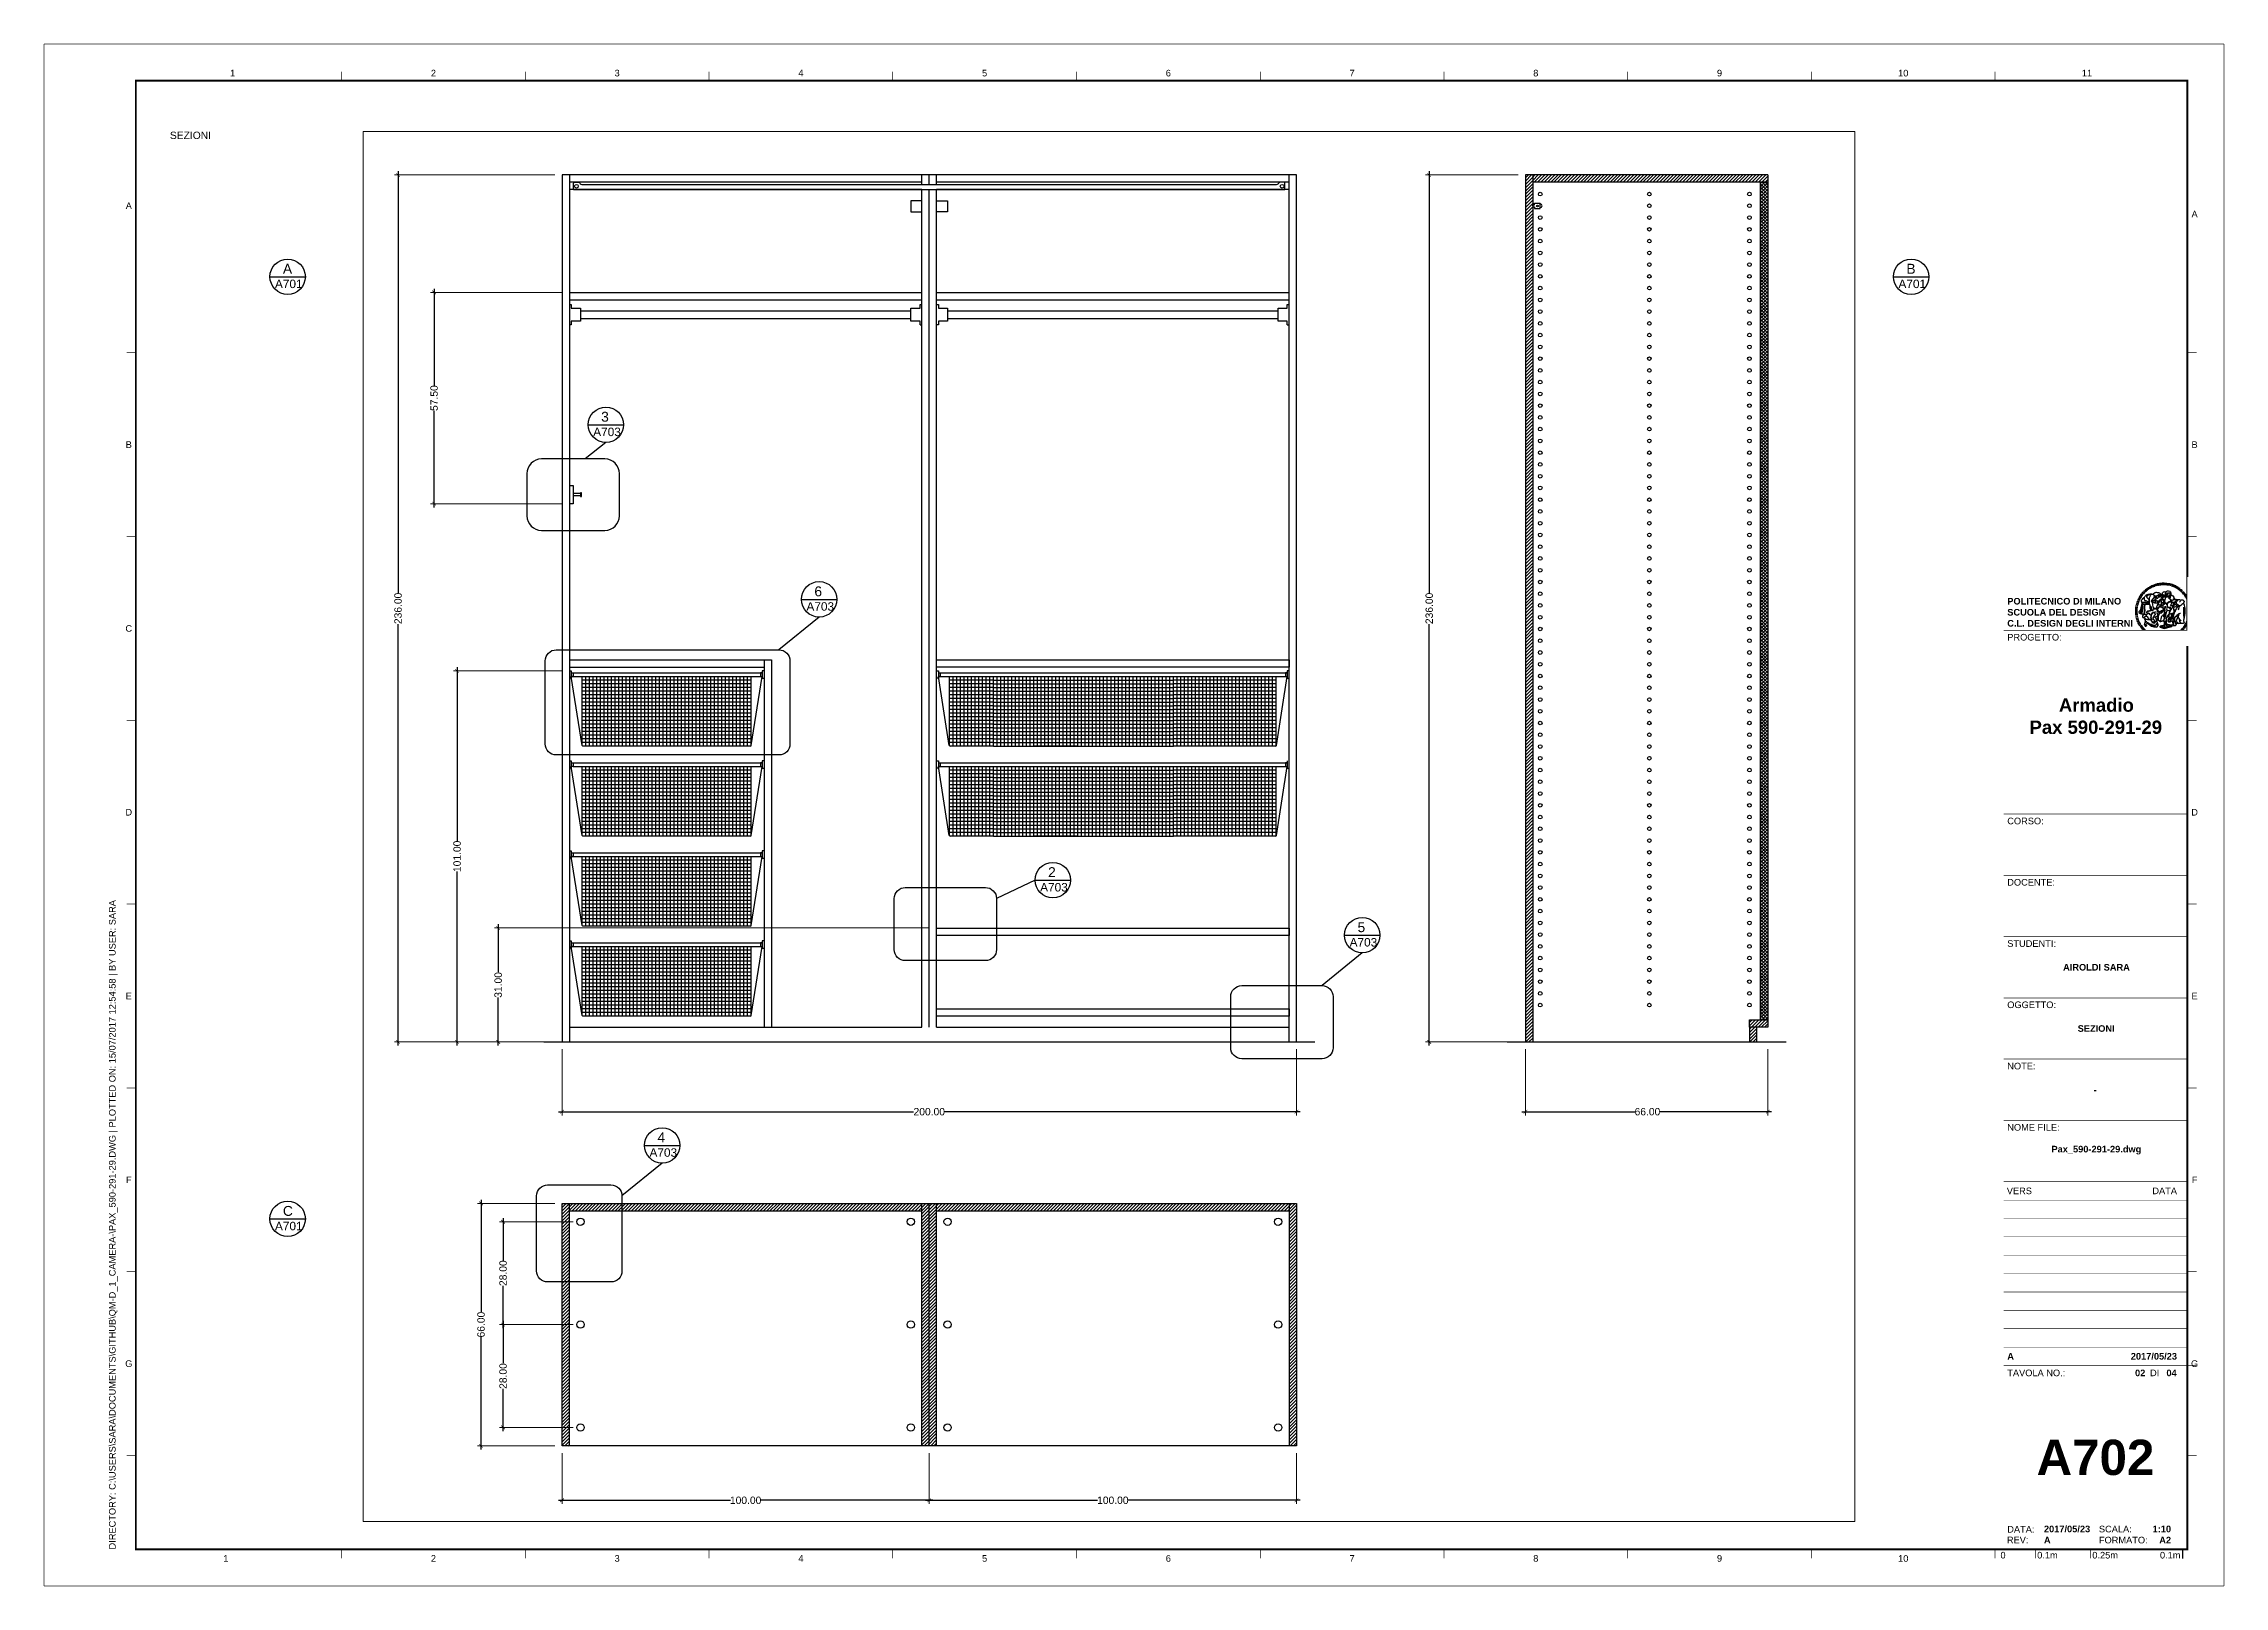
# Paper-space layout 'A702' of a CAD drawing. Header units: millimetres. Extents: x -1 to 592, y -1 to 419.
# The model-space entities are those that its viewports show. They can reach past a viewport. Long polylines and large blocks are cut down to what shows.
import ezdxf
from ezdxf.enums import TextEntityAlignment as Align

# ---------------------------------------------------------------- set-up
doc = ezdxf.new("R2010")
doc.units = ezdxf.units.MM
doc.set_wipeout_variables(frame=1)
for name, color, linetype in [('G-ANNO-LOGO', 3, 'Continuous'), ('G-ANNO-TEXT', 3, 'Continuous'), ('G-ANNO-TTLB', 71, 'Continuous'), ('IN-ANNO-NPLT', 6, 'Continuous'), ('IN-FURN', 3, 'Continuous'), ('IN-FURN-DETAILS', 2, 'Continuous'), ('IN-FURN-STOR', 104, 'Continuous'), ('IN-FURN-WKSF', 4, 'Continuous')]:
    doc.layers.add(name, color=color, linetype=linetype)
doc.layers.add('G-ANNO-NPLT', color=210, linetype='Continuous', plot=False)
doc.styles.add('Annotativa', font='arial.ttf')
doc.styles.add('ARIAL', font='arial.ttf', dxfattribs={"height": 2})
doc.styles.add('ARIAL-BOLD', font='')
doc.styles.add('E-ARIAL', font='arial.ttf')
doc.styles.get("Standard").update_dxf_attribs({"font": 'arial.ttf', "height": 4})
doc.styles.get('ARIAL-BOLD').set_extended_font_data('Arial', bold=True)
doc.dimstyles.new('QM-D_1', dxfattribs={"dimtxt": 2, "dimasz": 1, "dimexe": 1, "dimexo": 2, "dimgap": 0.09, "dimtad": 0, "dimzin": 0, "dimdsep": 46, "dimtxsty": 'Annotativa', "dimblk": 'ARCHTICK', "dimcen": 0, "dimdle": 1, "dimclrd": 256, "dimclre": 256, "dimadec": 0, "dimazin": 0, "dimtfac": 1, "dimtofl": 0, "dimtmove": 0, "dimatfit": 3, "dimldrblk": 'ARCHTICK', "dimfxl": 1, "dimtolj": 1, "dimtzin": 0, "dimlwe": 5, "dimarcsym": 2})

psp = doc.layouts.new('A702')

# ---------------------------------------------------------------- texts
at = {"layer": 'IN-ANNO-NPLT', "insert": (33.2986, 394.6747), "char_height": 2, "attachment_point": 1, "style": 'ARIAL'}
psp.add_mtext_dynamic_manual_height_columns('SEZIONI', width=52.568993, gutter_width=20, heights=[0], dxfattribs=at)
at = {"layer": 'IN-ANNO-NPLT', "attachment_point": 1}
for s, width, heights, insert, char_height in [('A', 58.09241, [0], (64.0515, 358.7239), 2.688), ('B', 58.09241, [0], (505.8771, 358.7239), 2.688), ('A701', 41.497857, [14.3056], (61.8904, 354.4222), 2.304), ('A701', 41.497857, [14.3056], (503.716, 354.4222), 2.304), ('3', 58.09241, [0], (150.6629, 318.4576), 2.688), ('A703', 41.497857, [14.3056], (148.5018, 314.1559), 2.304), ('6', 58.09241, [0], (208.6894, 270.9588), 2.688), ('A703', 41.497857, [14.3056], (206.5283, 266.6572), 2.304), ('A703', 41.497857, [14.3056], (270.1289, 190.2771), 2.304), ('2', 58.09241, [0], (272.29, 194.5787), 2.688), ('5', 58.09241, [0], (356.5097, 179.6012), 2.688), ('A703', 41.497857, [14.3056], (354.3487, 175.2995), 2.304), ('4', 58.09241, [0], (165.9758, 122.4097), 2.688), ('A703', 41.497857, [14.3056], (163.8147, 118.1081), 2.304), ('C', 58.09241, [0], (64.0515, 102.4189), 2.688), ('A701', 41.497857, [14.3056], (61.8904, 98.1172), 2.304)]:
    psp.add_mtext_dynamic_manual_height_columns(s, width=width, gutter_width=1, heights=heights, dxfattribs=dict(at, insert=insert, char_height=char_height))

msp = doc.modelspace()

# ---------------------------------------------------------------- blocks, each defined once
blk = doc.blocks.new('A1_GRID_LAYOUT')
at = {"layer": 'G-ANNO-NPLT', "const_width": 0.18}
for points in [[(593.31, 419.5), (0, 419.5)], [(0, 0), (0, 419.5)], [(593.31, 0), (593.31, 419.5)], [(593.31, 0), (0, 0)]]:
    blk.add_lwpolyline(points, dxfattribs=at)
at = {"layer": 'G-ANNO-TTLB', "const_width": 0.5, "flags": 128}
blk.add_lwpolyline([(25, 409.5), (25, 10), (583.31, 10), (583.31, 409.5)], close=True, dxfattribs=at)
at = {"layer": 'G-ANNO-TTLB', "const_width": 0.18, "flags": 128}
for points in [[(81, 412), (81, 409.5)], [(131, 412), (131, 409.5)], [(181, 412), (181, 409.5)], [(231, 412), (231, 409.5)], [(281, 412), (281, 409.5)], [(331, 412), (331, 409.5)], [(381, 412), (381, 409.5)], [(431, 412), (431, 409.5)], [(481, 412), (481, 409.5)], [(531, 412), (531, 409.5)], [(25, 335.5), (22.5, 335.5)], [(585.81, 335.5), (583.31, 335.5)], [(25, 285.5), (22.5, 285.5)], [(585.81, 285.5), (583.31, 285.5)], [(25, 235.5), (22.5, 235.5)], [(585.81, 235.5), (583.31, 235.5)], [(25, 185.5), (22.5, 185.5)], [(585.81, 185.5), (583.31, 185.5)], [(25, 135.5), (22.5, 135.5)], [(585.81, 135.5), (583.31, 135.5)], [(25, 85.5), (22.5, 85.5)], [(585.81, 85.5), (583.31, 85.5)], [(25, 35.5), (22.5, 35.5)], [(585.81, 35.5), (583.31, 35.5)], [(81, 10), (81, 7.5)], [(131, 10), (131, 7.5)], [(181, 10), (181, 7.5)], [(231, 10), (231, 7.5)], [(281, 10), (281, 7.5)], [(331, 10), (331, 7.5)], [(381, 10), (381, 7.5)], [(431, 10), (431, 7.5)], [(481, 10), (481, 7.5)], [(531, 10), (531, 7.5)]]:
    blk.add_lwpolyline(points, dxfattribs=at)
at = {"layer": 'G-ANNO-TEXT', "style": 'ARIAL'}
for s, p in [('1', (51.35, 411.57)), ('2', (106, 411.57)), ('3', (156, 411.57)), ('4', (206, 411.57)), ('5', (256, 411.57)), ('6', (306, 411.57)), ('7', (356, 411.57)), ('8', (406, 411.57)), ('9', (456, 411.57)), ('10', (506, 411.57)), ('11', (556, 411.57)), ('A', (23.09, 375.48)), ('A', (585.29, 373.21)), ('B', (23.09, 310.5)), ('B', (585.29, 310.5)), ('C', (23.09, 260.5)), ('C', (585.29, 260.5)), ('D', (23.09, 210.5)), ('D', (585.29, 210.5)), ('E', (23.09, 160.5)), ('E', (585.29, 160.5)), ('F', (23.09, 110.5)), ('F', (585.29, 110.5)), ('G', (23.09, 60.5)), ('G', (585.29, 60.5)), ('1', (49.49, 7.51)), ('2', (106, 7.51)), ('3', (156, 7.51)), ('4', (206, 7.51)), ('5', (256, 7.51)), ('6', (306, 7.51)), ('7', (356, 7.51)), ('8', (406, 7.51)), ('9', (456, 7.51)), ('10', (506, 7.51))]:
    blk.add_text(s, height=1.8, dxfattribs=at).set_placement(p, align=Align.MIDDLE_CENTER)
at = {"layer": 'G-ANNO-TEXT', "insert": (17.7, 9.95), "char_height": 1.8, "attachment_point": 1, "rotation": 90, "style": 'ARIAL'}
blk.add_mtext_dynamic_manual_height_columns('DIRECTORY: C:\\\\USERS\\\\SARA\\\\DOCUMENTS\\\\GITHUB\\\\QM-D_1_CAMERA-\\\\PAX_590-291-29.DWG | PLOTTED ON: 15/07/2017 12:54:58 | BY USER: SARA', width=412.209, gutter_width=9, heights=[0], dxfattribs=at)
blk = doc.blocks.new('_ArchTick')
at = {"color": 0, "linetype": 'ByBlock', "const_width": 0.15}
blk.add_lwpolyline([(-0.5, -0.5), (0.5, 0.5)], dxfattribs=at)
blk = doc.blocks.new('*D20')
at = {"layer": 'Defpoints', "color": 0, "transparency": 16777216}
for p in [(140.02, 147.06), (339.88, 147.06), (339.88, 128.06)]:
    blk.add_point(p, dxfattribs=at)
at = {"layer": 'IN-ANNO-NPLT', "linetype": 'Continuous', "lineweight": 5, "transparency": 16777216}
for p, q in [((140.02, 145.06), (140.02, 127.06)), ((339.88, 145.06), (339.88, 127.06))]:
    blk.add_line(p, q, dxfattribs=at)
at = {"layer": 'IN-ANNO-NPLT', "lineweight": -2, "transparency": 16777216}
for p, q in [((139.02, 128.06), (235.69, 128.06)), ((340.88, 128.06), (244.2, 128.06))]:
    blk.add_line(p, q, dxfattribs=at)
at = {"layer": 'IN-ANNO-NPLT', "lineweight": -2, "transparency": 16777216, "rotation": 180}
blk.add_blockref('_ArchTick', (140.02, 128.06), dxfattribs=at)
at = {"layer": 'IN-ANNO-NPLT', "lineweight": -2, "transparency": 16777216}
blk.add_blockref('_ArchTick', (339.88, 128.06), dxfattribs=at)
at = {"layer": 'IN-ANNO-NPLT', "color": 0, "transparency": 16777216, "insert": (239.95, 128.06), "char_height": 2, "attachment_point": 5, "style": 'Annotativa'}
blk.add_mtext('\\A1;200.00', dxfattribs=at)
blk = doc.blocks.new('*D21')
at = {"layer": 'Defpoints', "color": 0, "transparency": 16777216}
for p in [(140.02, 382.89), (95.39, 147.06), (140.02, 147.06)]:
    blk.add_point(p, dxfattribs=at)
at = {"layer": 'IN-ANNO-NPLT', "linetype": 'Continuous', "lineweight": 5, "transparency": 16777216}
for p, q in [((138.02, 382.89), (94.39, 382.89)), ((138.02, 147.06), (94.39, 147.06))]:
    blk.add_line(p, q, dxfattribs=at)
at = {"layer": 'IN-ANNO-NPLT', "lineweight": -2, "transparency": 16777216}
for p, q in [((95.39, 383.89), (95.39, 269.23)), ((95.39, 146.06), (95.39, 260.72))]:
    blk.add_line(p, q, dxfattribs=at)
for p, rotation in [((95.39, 382.89), 90), ((95.39, 147.06), 270)]:
    blk.add_blockref('_ArchTick', p, dxfattribs=dict(at, rotation=rotation))
at = {"layer": 'IN-ANNO-NPLT', "color": 0, "transparency": 16777216, "insert": (95.39, 264.98), "char_height": 2, "attachment_point": 5, "rotation": 90, "style": 'Annotativa'}
blk.add_mtext('\\A1;236.00', dxfattribs=at)
blk = doc.blocks.new('*D22')
at = {"layer": 'Defpoints', "color": 0, "transparency": 16777216}
for p in [(142.02, 350.92), (105.2, 293.46), (142.02, 293.46)]:
    blk.add_point(p, dxfattribs=at)
at = {"layer": 'IN-ANNO-NPLT', "linetype": 'Continuous', "lineweight": 5, "transparency": 16777216}
for p, q in [((140.02, 350.92), (104.2, 350.92)), ((140.02, 293.46), (104.2, 293.46))]:
    blk.add_line(p, q, dxfattribs=at)
at = {"layer": 'IN-ANNO-NPLT', "lineweight": -2, "transparency": 16777216}
for p, q in [((105.2, 351.92), (105.2, 325.65)), ((105.2, 292.46), (105.2, 318.72))]:
    blk.add_line(p, q, dxfattribs=at)
for p, rotation in [((105.2, 350.92), 90), ((105.2, 293.46), 270)]:
    blk.add_blockref('_ArchTick', p, dxfattribs=dict(at, rotation=rotation))
at = {"layer": 'IN-ANNO-NPLT', "color": 0, "transparency": 16777216, "insert": (105.2, 322.19), "char_height": 2, "attachment_point": 5, "rotation": 90, "style": 'Annotativa'}
blk.add_mtext('\\A1;57.50', dxfattribs=at)
blk = doc.blocks.new('*D23')
at = {"layer": 'Defpoints', "color": 0, "transparency": 16777216}
for p in [(142.02, 247.99), (111.46, 147.06), (142.02, 147.06)]:
    blk.add_point(p, dxfattribs=at)
at = {"layer": 'IN-ANNO-NPLT', "linetype": 'Continuous', "lineweight": 5, "transparency": 16777216}
for p, q in [((140.02, 247.99), (110.46, 247.99)), ((140.02, 147.06), (110.46, 147.06))]:
    blk.add_line(p, q, dxfattribs=at)
at = {"layer": 'IN-ANNO-NPLT', "lineweight": -2, "transparency": 16777216}
for p, q in [((111.46, 248.99), (111.46, 201.67)), ((111.46, 146.06), (111.46, 193.38))]:
    blk.add_line(p, q, dxfattribs=at)
for p, rotation in [((111.46, 247.99), 90), ((111.46, 147.06), 270)]:
    blk.add_blockref('_ArchTick', p, dxfattribs=dict(at, rotation=rotation))
at = {"layer": 'IN-ANNO-NPLT', "color": 0, "transparency": 16777216, "insert": (111.46, 197.53), "char_height": 2, "attachment_point": 5, "rotation": 90, "style": 'Annotativa'}
blk.add_mtext('\\A1;101.00', dxfattribs=at)
blk = doc.blocks.new('*D24')
at = {"layer": 'Defpoints', "color": 0, "transparency": 16777216}
for p in [(122.63, 178.04), (241.95, 178.04), (241.95, 147.06)]:
    blk.add_point(p, dxfattribs=at)
at = {"layer": 'IN-ANNO-NPLT', "lineweight": -2, "transparency": 16777216}
for p, q in [((122.63, 179.04), (122.63, 166.01)), ((122.63, 146.06), (122.63, 159.09))]:
    blk.add_line(p, q, dxfattribs=at)
at = {"layer": 'IN-ANNO-NPLT', "linetype": 'Continuous', "lineweight": 5, "transparency": 16777216}
for p, q in [((239.95, 178.04), (121.63, 178.04)), ((239.95, 147.06), (121.63, 147.06))]:
    blk.add_line(p, q, dxfattribs=at)
at = {"layer": 'IN-ANNO-NPLT', "lineweight": -2, "transparency": 16777216}
for p, rotation in [((122.63, 178.04), 90), ((122.63, 147.06), 270)]:
    blk.add_blockref('_ArchTick', p, dxfattribs=dict(at, rotation=rotation))
at = {"layer": 'IN-ANNO-NPLT', "color": 0, "transparency": 16777216, "insert": (122.63, 162.55), "char_height": 2, "attachment_point": 5, "rotation": 90, "style": 'Annotativa'}
blk.add_mtext('\\A1;31.00', dxfattribs=at)
blk = doc.blocks.new('*D25')
at = {"layer": 'Defpoints', "color": 0, "transparency": 16777216}
for p in [(376.02, 382.89), (402.21, 382.89), (402.21, 147.06)]:
    blk.add_point(p, dxfattribs=at)
at = {"layer": 'IN-ANNO-NPLT', "linetype": 'Continuous', "lineweight": 5, "transparency": 16777216}
for p, q in [((400.21, 382.89), (375.02, 382.89)), ((400.21, 147.06), (375.02, 147.06))]:
    blk.add_line(p, q, dxfattribs=at)
at = {"layer": 'IN-ANNO-NPLT', "lineweight": -2, "transparency": 16777216}
for p, q in [((376.02, 383.89), (376.02, 269.23)), ((376.02, 146.06), (376.02, 260.72))]:
    blk.add_line(p, q, dxfattribs=at)
for p, rotation in [((376.02, 382.89), 90), ((376.02, 147.06), 270)]:
    blk.add_blockref('_ArchTick', p, dxfattribs=dict(at, rotation=rotation))
at = {"layer": 'IN-ANNO-NPLT', "color": 0, "transparency": 16777216, "insert": (376.02, 264.98), "char_height": 2, "attachment_point": 5, "rotation": 90, "style": 'Annotativa'}
blk.add_mtext('\\A1;236.00', dxfattribs=at)
blk = doc.blocks.new('*D26')
at = {"layer": 'Defpoints', "color": 0, "transparency": 16777216}
for p in [(402.21, 147.06), (468.16, 147.06), (468.16, 128.06)]:
    blk.add_point(p, dxfattribs=at)
at = {"layer": 'IN-ANNO-NPLT', "linetype": 'Continuous', "lineweight": 5, "transparency": 16777216}
for p, q in [((402.21, 145.06), (402.21, 127.06)), ((468.16, 145.06), (468.16, 127.06))]:
    blk.add_line(p, q, dxfattribs=at)
at = {"layer": 'IN-ANNO-NPLT', "lineweight": -2, "transparency": 16777216}
for p, q in [((401.21, 128.06), (431.94, 128.06)), ((469.16, 128.06), (438.87, 128.06))]:
    blk.add_line(p, q, dxfattribs=at)
at = {"layer": 'IN-ANNO-NPLT', "lineweight": -2, "transparency": 16777216, "rotation": 180}
blk.add_blockref('_ArchTick', (402.21, 128.06), dxfattribs=at)
at = {"layer": 'IN-ANNO-NPLT', "lineweight": -2, "transparency": 16777216}
blk.add_blockref('_ArchTick', (468.16, 128.06), dxfattribs=at)
at = {"layer": 'IN-ANNO-NPLT', "color": 0, "transparency": 16777216, "insert": (435.4, 128.06), "char_height": 2, "attachment_point": 5, "style": 'Annotativa'}
blk.add_mtext('\\A1;66.00', dxfattribs=at)
blk = doc.blocks.new('*D27')
at = {"layer": 'Defpoints', "color": 0, "transparency": 16777216}
for p in [(140.02, 37.18), (239.95, 37.18), (239.95, 22.35)]:
    blk.add_point(p, dxfattribs=at)
at = {"layer": 'IN-ANNO-NPLT', "linetype": 'Continuous', "lineweight": 5, "transparency": 16777216}
for p, q in [((140.02, 35.18), (140.02, 21.35)), ((239.95, 35.18), (239.95, 21.35))]:
    blk.add_line(p, q, dxfattribs=at)
at = {"layer": 'IN-ANNO-NPLT', "lineweight": -2, "transparency": 16777216}
for p, q in [((139.02, 22.35), (185.84, 22.35)), ((240.95, 22.35), (194.13, 22.35))]:
    blk.add_line(p, q, dxfattribs=at)
at = {"layer": 'IN-ANNO-NPLT', "lineweight": -2, "transparency": 16777216, "rotation": 180}
blk.add_blockref('_ArchTick', (140.02, 22.35), dxfattribs=at)
at = {"layer": 'IN-ANNO-NPLT', "lineweight": -2, "transparency": 16777216}
blk.add_blockref('_ArchTick', (239.95, 22.35), dxfattribs=at)
at = {"layer": 'IN-ANNO-NPLT', "color": 0, "transparency": 16777216, "insert": (189.98, 22.35), "char_height": 2, "attachment_point": 5, "style": 'Annotativa'}
blk.add_mtext('\\A1;100.00', dxfattribs=at)
blk = doc.blocks.new('*D28')
at = {"layer": 'Defpoints', "color": 0, "transparency": 16777216}
for p in [(239.95, 37.18), (339.88, 37.18), (339.88, 22.35)]:
    blk.add_point(p, dxfattribs=at)
at = {"layer": 'IN-ANNO-NPLT', "linetype": 'Continuous', "lineweight": 5, "transparency": 16777216}
for p, q in [((239.95, 35.18), (239.95, 21.35)), ((339.88, 35.18), (339.88, 21.35))]:
    blk.add_line(p, q, dxfattribs=at)
at = {"layer": 'IN-ANNO-NPLT', "lineweight": -2, "transparency": 16777216}
for p, q in [((238.95, 22.35), (285.77, 22.35)), ((340.88, 22.35), (294.06, 22.35))]:
    blk.add_line(p, q, dxfattribs=at)
at = {"layer": 'IN-ANNO-NPLT', "lineweight": -2, "transparency": 16777216, "rotation": 180}
blk.add_blockref('_ArchTick', (239.95, 22.35), dxfattribs=at)
at = {"layer": 'IN-ANNO-NPLT', "lineweight": -2, "transparency": 16777216}
blk.add_blockref('_ArchTick', (339.88, 22.35), dxfattribs=at)
at = {"layer": 'IN-ANNO-NPLT', "color": 0, "transparency": 16777216, "insert": (289.91, 22.35), "char_height": 2, "attachment_point": 5, "style": 'Annotativa'}
blk.add_mtext('\\A1;100.00', dxfattribs=at)
blk = doc.blocks.new('*D29')
at = {"layer": 'Defpoints', "color": 0, "transparency": 16777216}
for p in [(117.97, 103.13), (140.02, 103.13), (140.02, 37.18)]:
    blk.add_point(p, dxfattribs=at)
at = {"layer": 'IN-ANNO-NPLT', "linetype": 'Continuous', "lineweight": 5, "transparency": 16777216}
for p, q in [((138.02, 103.13), (116.97, 103.13)), ((138.02, 37.18), (116.97, 37.18))]:
    blk.add_line(p, q, dxfattribs=at)
at = {"layer": 'IN-ANNO-NPLT', "lineweight": -2, "transparency": 16777216}
for p, q in [((117.97, 104.13), (117.97, 73.62)), ((117.97, 36.18), (117.97, 66.69))]:
    blk.add_line(p, q, dxfattribs=at)
for p, rotation in [((117.97, 103.13), 90), ((117.97, 37.18), 270)]:
    blk.add_blockref('_ArchTick', p, dxfattribs=dict(at, rotation=rotation))
at = {"layer": 'IN-ANNO-NPLT', "color": 0, "transparency": 16777216, "insert": (117.97, 70.15), "char_height": 2, "attachment_point": 5, "rotation": 90, "style": 'Annotativa'}
blk.add_mtext('\\A1;66.00', dxfattribs=at)
blk = doc.blocks.new('*D30')
at = {"layer": 'Defpoints', "color": 0, "transparency": 16777216}
for p in [(123.97, 70.15), (145.02, 70.15), (145.02, 42.17)]:
    blk.add_point(p, dxfattribs=at)
at = {"layer": 'IN-ANNO-NPLT', "linetype": 'Continuous', "lineweight": 5, "transparency": 16777216}
for p, q in [((143.02, 70.15), (122.97, 70.15)), ((143.02, 42.17), (122.97, 42.17))]:
    blk.add_line(p, q, dxfattribs=at)
at = {"layer": 'IN-ANNO-NPLT', "lineweight": -2, "transparency": 16777216}
for p, q in [((123.97, 71.15), (123.97, 59.64)), ((123.97, 41.17), (123.97, 52.69))]:
    blk.add_line(p, q, dxfattribs=at)
for p, rotation in [((123.97, 70.15), 90), ((123.97, 42.17), 270)]:
    blk.add_blockref('_ArchTick', p, dxfattribs=dict(at, rotation=rotation))
at = {"layer": 'IN-ANNO-NPLT', "color": 0, "transparency": 16777216, "insert": (123.97, 56.16), "char_height": 2, "attachment_point": 5, "rotation": 90, "style": 'Annotativa'}
blk.add_mtext('\\A1;28.00', dxfattribs=at)
blk = doc.blocks.new('*D31')
at = {"layer": 'Defpoints', "color": 0, "transparency": 16777216}
for p in [(123.97, 98.13), (145.02, 98.13), (145.02, 70.15)]:
    blk.add_point(p, dxfattribs=at)
at = {"layer": 'IN-ANNO-NPLT', "linetype": 'Continuous', "lineweight": 5, "transparency": 16777216}
for p, q in [((143.02, 98.13), (122.97, 98.13)), ((143.02, 70.15), (122.97, 70.15))]:
    blk.add_line(p, q, dxfattribs=at)
at = {"layer": 'IN-ANNO-NPLT', "lineweight": -2, "transparency": 16777216}
for p, q in [((123.97, 99.13), (123.97, 87.62)), ((123.97, 69.15), (123.97, 80.67))]:
    blk.add_line(p, q, dxfattribs=at)
for p, rotation in [((123.97, 98.13), 90), ((123.97, 70.15), 270)]:
    blk.add_blockref('_ArchTick', p, dxfattribs=dict(at, rotation=rotation))
at = {"layer": 'IN-ANNO-NPLT', "color": 0, "transparency": 16777216, "insert": (123.97, 84.14), "char_height": 2, "attachment_point": 5, "rotation": 90, "style": 'Annotativa'}
blk.add_mtext('\\A1;28.00', dxfattribs=at)
blk = doc.blocks.new('logoPolimi')
for p, q in [((-1.49, 1.84), (-1.36, 1.68)), ((-1.41, 1.91), (-1.28, 1.74)), ((-1.32, 1.97), (-1.2, 1.8)), ((-1.22, 2.03), (-1.11, 1.85)), ((-1.13, 2.09), (-1.03, 1.9)), ((-1.03, 2.14), (-0.94, 1.95)), ((-0.93, 2.18), (-0.84, 1.99)), ((-0.83, 2.22), (-0.75, 2.03)), ((-0.72, 2.26), (-0.66, 2.06)), ((-0.61, 2.29), (-0.56, 2.09)), ((-0.51, 2.32), (-0.46, 2.11)), ((-0.4, 2.34), (-0.36, 2.13)), ((-0.29, 2.35), (-0.26, 2.14)), ((-0.18, 2.36), (-0.16, 2.15)), ((-0.07, 2.37), (-0.06, 2.16)), ((0.04, 2.37), (0.04, 2.16)), ((0.15, 2.36), (0.14, 2.16)), ((0.26, 2.36), (0.24, 2.15)), ((0.37, 2.34), (0.34, 2.13)), ((0.48, 2.32), (0.44, 2.12)), ((0.59, 2.3), (0.54, 2.09)), ((0.69, 2.27), (0.63, 2.07)), ((0.8, 2.23), (0.73, 2.03)), ((0.9, 2.19), (0.82, 2)), ((1, 2.15), (0.91, 1.96)), ((1.1, 2.1), (1, 1.91)), ((1.2, 2.04), (1.09, 1.86)), ((1.29, 1.99), (1.18, 1.81)), ((1.38, 1.92), (1.26, 1.75)), ((1.47, 1.86), (1.34, 1.69)), ((-2.37, 0.12), (-2.16, 0.11)), ((-2.37, 0.01), (-2.16, 0.01)), ((-2.36, 0.23), (-2.15, 0.21)), ((-2.35, 0.34), (-2.14, 0.31)), ((-2.33, 0.45), (-2.12, 0.41)), ((-2.3, 0.55), (-2.1, 0.51)), ((-2.28, 0.66), (-2.07, 0.6)), ((-2.24, 0.77), (-2.04, 0.7)), ((-2.2, 0.87), (-2.01, 0.79)), ((-2.16, 0.97), (-1.97, 0.89)), ((-2.11, 1.07), (-1.93, 0.98)), ((-2.06, 1.17), (-1.88, 1.07)), ((-2.01, 1.26), (-1.83, 1.15)), ((-1.94, 1.36), (-1.77, 1.24)), ((-1.88, 1.45), (-1.71, 1.32)), ((-1.84, 0.03), (-1.82, 0.35)), ((-1.81, 1.53), (-1.65, 1.4)), ((-1.74, 1.61), (-1.58, 1.47)), ((-1.73, 0.59), (-1.73, 0.59)), ((-1.73, 0.59), (-1.73, 0.59)), ((-1.66, 1.69), (-1.51, 1.54)), ((-1.65, 0.57), (-1.65, 0.57)), ((-1.59, 1.12), (-1.59, 1.12)), ((-1.58, 1.77), (-1.44, 1.61)), ((-1.51, 0.55), (-1.51, 0.55)), ((-1.51, 0.55), (-1.51, 0.55)), ((-1.31, 0.79), (-1.21, 0.75)), ((-1.21, 0.75), (-1.31, 0.79)), ((-1.21, 0.75), (-1.31, 0.79)), ((-1.21, 0.75), (-1.21, 0.75)), ((-1.21, 0.75), (-1.21, 0.75)), ((-1.19, 0.76), (-1.19, 0.76)), ((-1.19, 0.76), (-1.19, 0.76)), ((-1.17, 0.99), (-1.18, 0.99)), ((-1.18, 0.99), (-1.17, 0.99)), ((-1.16, 0.57), (-1.16, 0.57)), ((-1.16, 0.57), (-1.16, 0.57)), ((-1.1, 0.01), (-0.99, 0.06)), ((-0.99, 0.06), (-1.1, 0.01)), ((-0.99, 0.06), (-1.1, 0.01)), ((-0.99, 0.06), (-0.99, 0.06)), ((-0.99, 0.06), (-0.99, 0.06)), ((-0.97, 0.79), (-0.98, 0.79)), ((-0.89, 0.84), (-0.97, 0.79)), ((-0.97, 0.79), (-0.89, 0.84)), ((-0.96, 1.41), (-0.96, 1.41)), ((-0.96, 1.41), (-0.96, 1.41)), ((-0.89, 0.84), (-0.82, 0.87)), ((-0.82, 0.87), (-0.89, 0.84)), ((-0.89, 0.84), (-0.82, 0.87)), ((-0.88, 0.83), (-0.89, 0.84)), ((-0.85, 1.39), (-0.85, 1.39)), ((-0.85, 1.39), (-0.85, 1.39)), ((-0.84, 0.14), (-0.84, 0.14)), ((-0.77, 1.08), (-0.78, 1.08)), ((-0.78, 1.08), (-0.77, 1.08)), ((-0.61, 1.12), (-0.77, 1.08)), ((-0.77, 1.08), (-0.61, 1.12)), ((-0.77, 1.08), (-0.61, 1.12)), ((-0.75, 1.3), (-0.76, 1.29)), ((-0.76, 1.29), (-0.75, 1.3)), ((-0.65, 0.99), (-0.7, 0.96)), ((-0.69, 0.18), (-0.68, 0.18)), ((-0.66, 0.93), (-0.66, 0.93)), ((-0.66, 0.93), (-0.64, 0.93)), ((-0.66, 0.93), (-0.66, 0.93)), ((-0.66, 0.93), (-0.66, 0.93)), ((-0.63, 1.01), (-0.63, 1.01)), ((-0.63, 1.01), (-0.62, 1.01)), ((-0.63, 0.66), (-0.63, 0.66)), ((-0.6, 1.12), (-0.61, 1.12)), ((-0.61, 1.12), (-0.6, 1.12)), ((-0.61, 1.12), (-0.6, 1.12)), ((-0.61, 0.86), (-0.57, 0.85)), ((-0.57, 0.85), (-0.61, 0.86)), ((-0.61, 0.86), (-0.57, 0.85)), ((-0.53, 1.08), (-0.6, 1.12)), ((-0.6, 1.12), (-0.6, 1.11)), ((-0.6, 1.12), (-0.53, 1.08)), ((-0.57, 0.8), (-0.59, 0.8)), ((-0.57, 0.85), (-0.53, 0.84)), ((-0.57, 0.85), (-0.57, 0.85)), ((-0.57, 0.85), (-0.57, 0.85)), ((-0.57, 0.85), (-0.53, 0.84)), ((-0.56, 0.29), (-0.49, 0.48)), ((-0.56, 0.14), (-0.56, 0.29)), ((-0.5, 0.11), (-0.56, 0.14)), ((-0.53, 0.84), (-0.51, 0.84)), ((-0.53, 0.84), (-0.51, 0.84)), ((-0.53, 0.84), (-0.53, 0.84)), ((-0.51, 0.11), (-0.51, 0.11)), ((-0.51, 0.11), (-0.51, 0.11)), ((-0.34, 0.33), (-0.5, 0.11)), ((-0.49, 0.48), (-0.41, 0.55)), ((-0.42, 0.8), (-0.47, 0.79)), ((-0.42, 0.8), (-0.47, 0.79)), ((-0.47, 0.79), (-0.45, 0.76)), ((-0.47, 0.79), (-0.45, 0.76)), ((-0.45, 1.14), (-0.42, 1.11)), ((-0.42, 1.26), (-0.36, 1.22)), ((-0.41, 0.55), (-0.34, 0.49)), ((-0.4, 1.37), (-0.38, 1.38)), ((-0.39, 1.37), (-0.4, 1.37)), ((-0.35, 1.33), (-0.4, 1.37)), ((-0.39, 1.24), (-0.4, 1.23)), ((-0.38, 1.14), (-0.38, 1.14)), ((-0.34, 0.49), (-0.09, 0.48)), ((-0.16, 0.32), (-0.34, 0.33)), ((-0.14, 0.32), (-0.31, 0.34)), ((-0.28, 1.3), (-0.29, 1.3)), ((-0.28, 1.3), (-0.28, 1.3)), ((-0.16, 1.24), (-0.16, 1.25)), ((-0.16, 1.25), (-0.16, 1.25)), ((-0.16, 0.49), (-0.14, 0.64)), ((-0.06, 0.27), (-0.16, 0.32)), ((-0.1, 0.88), (-0.09, 0.87)), ((-0.08, 1.37), (-0.08, 1.38)), ((-0.08, 1.23), (-0.05, 1.21)), ((-0.05, 1.21), (-0.08, 1.23)), ((-0.08, 1.23), (-0.05, 1.21)), ((-0.03, 0.26), (-0.06, 0.27)), ((-0.05, 1.21), (-0.04, 1.21)), ((-0.04, 1.21), (-0.05, 1.21)), ((-0.04, 1.21), (-0.04, 1.21)), ((-0.04, 1.21), (-0.04, 1.21)), ((-0.04, 0.48), (-0.03, 0.26)), ((0.03, 1.15), (0.03, 1.15)), ((0.03, 0.66), (0.03, 0.67)), ((0.07, 0.58), (0.07, 0.57)), ((0.1, 1.18), (0.1, 1.18)), ((0.1, 0.84), (0.1, 0.84)), ((0.13, 1.32), (0.17, 1.19)), ((0.14, 0.71), (0.34, 0.65)), ((0.31, 0.56), (0.17, 0.63)), ((0.27, 1.61), (0.27, 1.61)), ((0.27, 1.61), (0.27, 1.61)), ((0.27, 1.61), (0.27, 1.61)), ((0.29, 1.29), (0.29, 1.29)), ((0.29, 1.29), (0.29, 1.29)), ((0.29, 1.29), (0.29, 1.29)), ((0.29, 1.29), (0.29, 1.29)), ((0.33, 0.49), (0.34, 0.49)), ((0.33, 0.03), (0.35, 0.03)), ((0.33, 0.03), (0.35, 0.03)), ((0.34, 0.65), (0.34, 0.64)), ((0.35, 0.03), (0.57, 0.06)), ((0.35, 0.03), (0.57, 0.06)), ((0.35, 0.03), (0.35, 0.03)), ((0.35, 0.03), (0.35, 0.03)), ((0.38, 1.36), (0.37, 1.35)), ((0.38, 0.34), (0.37, 0.34)), ((0.38, 0.34), (0.38, 0.34)), ((0.43, 0.67), (0.39, 0.64)), ((0.49, 1.05), (0.51, 1.13)), ((0.51, 1.13), (0.49, 1.05)), ((0.49, 1.05), (0.51, 1.13)), ((0.51, 1.31), (0.5, 1.29)), ((0.51, 1.13), (0.52, 1.23)), ((0.52, 1.23), (0.51, 1.23)), ((0.51, 1.23), (0.52, 1.23)), ((0.52, 1.23), (0.51, 1.13)), ((0.51, 1.13), (0.52, 1.23)), ((0.52, 1.24), (0.6, 1.37)), ((0.52, 1.23), (0.6, 1.36)), ((0.6, 1.36), (0.52, 1.23)), ((0.52, 1.23), (0.52, 1.23)), ((0.52, 1.23), (0.52, 1.24)), ((0.52, 1.23), (0.52, 1.23)), ((0.55, 1.07), (0.53, 1.06)), ((0.53, 1.04), (0.53, 1.06)), ((0.53, 1.05), (0.53, 1.04)), ((0.54, 0.3), (0.63, 0.32)), ((0.54, -0.08), (0.61, 0.06)), ((0.61, 0.06), (0.54, -0.08)), ((0.54, -0.08), (0.61, 0.06)), ((0.56, 0.19), (0.59, 0.21)), ((0.57, 1.07), (0.57, 1.07)), ((0.57, 1.07), (0.57, 1.07)), ((0.57, 1.07), (0.57, 1.07)), ((0.57, 1.07), (0.57, 1.07)), ((0.57, 1.07), (0.57, 1.07)), ((0.57, 1.07), (0.57, 1.07)), ((0.57, 1.07), (0.57, 1.07)), ((0.58, 0.3), (0.59, 0.29)), ((0.59, 0.78), (0.59, 0.79)), ((0.59, 0.79), (0.59, 0.79)), ((0.59, 0.79), (0.59, 0.79)), ((0.59, 0.79), (0.59, 0.78)), ((0.61, 0.06), (0.6, 0.07)), ((0.6, 0.07), (0.61, 0.06)), ((0.61, 0.06), (0.61, 0.07)), ((0.62, 0.21), (0.65, 0.22)), ((0.64, 1.37), (0.65, 1.37)), ((0.69, 0.86), (0.68, 0.86)), ((0.68, 0.86), (0.69, 0.86)), ((0.68, 0.76), (0.68, 0.76)), ((0.76, 0.26), (0.76, 0.26)), ((0.82, 0.35), (0.84, 0.36)), ((0.82, 0.35), (0.82, 0.35)), ((0.84, 0.36), (0.84, 0.37)), ((0.85, 0.34), (1.05, 0.35)), ((0.93, 1.05), (0.93, 1.05)), ((0.93, 1.05), (0.93, 1.05)), ((0.93, 1.05), (0.93, 1.04)), ((0.93, 1.05), (0.93, 1.05)), ((0.97, 0.66), (0.96, 0.66)), ((1.01, 0.97), (0.98, 0.96)), ((1.17, 0.96), (1.17, 0.95)), ((1.17, 0.95), (1.17, 0.95)), ((1.34, 0.37), (1.26, 0.04)), ((1.27, 0.37), (1.27, 0.38)), ((1.28, 0.95), (1.28, 0.95)), ((1.37, 0.73), (1.46, 0.81)), ((1.41, 0.4), (1.41, 0.41)), ((1.56, 1.79), (1.42, 1.63)), ((1.64, 1.71), (1.49, 1.56)), ((1.49, 0.9), (1.57, 0.92)), ((1.72, 1.63), (1.56, 1.49)), ((1.67, 0.6), (1.57, 0.53)), ((1.79, 1.55), (1.63, 1.41)), ((1.86, 1.47), (1.7, 1.34)), ((1.93, 1.38), (1.76, 1.26)), ((1.99, 1.29), (1.81, 1.17)), ((2.05, 1.19), (1.87, 1.09)), ((2.1, 1.1), (1.92, 1)), ((2.15, 1), (1.96, 0.91)), ((2.19, 0.9), (2, 0.82)), ((2.23, 0.79), (2.04, 0.72)), ((2.27, 0.69), (2.07, 0.63)), ((2.3, 0.58), (2.09, 0.53)), ((2.32, 0.47), (2.12, 0.43)), ((2.34, 0.37), (2.13, 0.33)), ((2.36, 0.26), (2.15, 0.23)), ((2.37, 0.15), (2.16, 0.13)), ((2.37, 0.04), (2.16, 0.03)), ((-2.37, -0.1), (-2.16, -0.09)), ((-2.36, -0.21), (-2.15, -0.19)), ((-2.35, -0.32), (-2.14, -0.29)), ((-2.33, -0.43), (-2.12, -0.39)), ((-2.31, -0.54), (-2.1, -0.49)), ((-2.28, -0.65), (-2.08, -0.59)), ((-2.25, -0.75), (-2.05, -0.69)), ((-2.21, -0.86), (-2.02, -0.78)), ((-2.17, -0.96), (-1.98, -0.87)), ((-2.12, -1.06), (-1.93, -0.96)), ((-2.07, -1.16), (-1.89, -1.05)), ((-2.04, -0.15), (-1.97, -0.2)), ((-2.01, -1.25), (-1.84, -1.14)), ((-1.95, -1.34), (-1.78, -1.22)), ((-1.89, -1.43), (-1.72, -1.31)), ((-1.82, -1.52), (-1.66, -1.38)), ((-1.75, -1.6), (-1.59, -1.46)), ((-1.67, -1.68), (-1.52, -1.53)), ((-1.58, -0.12), (-1.6, -0.18)), ((-1.6, -0.18), (-1.58, -0.28)), ((-1.57, -0.54), (-1.59, -0.54)), ((-1.59, -0.54), (-1.59, -0.54)), ((-1.59, -1.76), (-1.45, -1.6)), ((-1.56, -0.32), (-1.56, -0.31)), ((-1.56, -0.31), (-1.56, -0.31)), ((-1.53, -0.65), (-1.53, -0.65)), ((-1.53, -0.65), (-1.53, -0.65)), ((-1.51, -1.83), (-1.37, -1.67)), ((-1.48, -0.86), (-1.48, -0.85)), ((-1.42, -0.37), (-1.42, -0.37)), ((-1.42, -1.9), (-1.29, -1.73)), ((-1.38, -0.46), (-1.38, -0.46)), ((-1.33, -1.96), (-1.21, -1.79)), ((-1.31, -0.24), (-1.31, -0.23)), ((-1.31, -0.23), (-1.31, -0.24)), ((-1.23, -0.19), (-1.23, -0.19)), ((-1.23, -0.19), (-1.23, -0.19)), ((-1.23, -0.19), (-1.23, -0.19)), ((-1.23, -0.19), (-1.23, -0.19)), ((-1.01, -0.39), (-1.02, -0.39)), ((-1.02, -0.39), (-1.01, -0.39)), ((-1.02, -0.7), (-1.02, -0.7)), ((-1.02, -0.7), (-1.02, -0.7)), ((-1.02, -0.7), (-1.02, -0.7)), ((-0.79, -0.51), (-0.83, -0.58)), ((-0.83, -0.58), (-0.79, -0.51)), ((-0.83, -0.58), (-0.79, -0.51)), ((-0.78, -1.05), (-0.83, -0.94)), ((-0.83, -0.94), (-0.78, -1.05)), ((-0.83, -0.94), (-0.83, -0.94)), ((-0.83, -0.94), (-0.78, -1.05)), ((-0.82, -1.23), (-0.82, -1.23)), ((-0.82, -1.23), (-0.77, -1.23)), ((-0.77, -1.23), (-0.82, -1.23)), ((-0.82, -1.23), (-0.82, -1.23)), ((-0.77, -1.23), (-0.82, -1.23)), ((-0.75, -0.96), (-0.8, -0.89)), ((-0.8, -0.89), (-0.79, -0.92)), ((-0.79, -0.92), (-0.8, -0.89)), ((-0.8, -0.89), (-0.75, -0.96)), ((-0.79, -0.92), (-0.8, -0.89)), ((-0.8, -0.89), (-0.8, -0.89)), ((-0.8, -0.89), (-0.75, -0.96)), ((-0.79, -0.92), (-0.78, -0.95)), ((-0.78, -0.95), (-0.79, -0.92)), ((-0.78, -0.95), (-0.79, -0.92)), ((-0.77, -0.49), (-0.78, -0.48)), ((-0.78, -0.48), (-0.77, -0.49)), ((-0.78, -0.95), (-0.76, -1)), ((-0.76, -1), (-0.78, -0.95)), ((-0.76, -1), (-0.78, -0.95)), ((-0.71, -0.89), (-0.75, -0.87)), ((-0.75, -0.87), (-0.71, -0.89)), ((-0.75, -0.87), (-0.71, -0.89)), ((-0.72, -1.01), (-0.75, -0.96)), ((-0.75, -0.96), (-0.72, -1.01)), ((-0.75, -0.96), (-0.72, -1.01)), ((-0.64, -0.93), (-0.71, -0.89)), ((-0.71, -0.89), (-0.64, -0.93)), ((-0.71, -0.89), (-0.64, -0.93)), ((-0.66, -0.53), (-0.66, -0.53)), ((-0.66, -0.53), (-0.66, -0.53)), ((-0.66, -0.53), (-0.66, -0.53)), ((-0.39, -0.81), (-0.51, -0.69)), ((-0.51, -1.04), (-0.5, -1.04)), ((-0.48, -0.42), (-0.48, -0.42)), ((-0.48, -0.42), (-0.48, -0.42)), ((-0.48, -0.42), (-0.48, -0.42)), ((-0.41, -0.51), (-0.41, -0.51)), ((-0.38, -0.05), (-0.39, -0.12)), ((-0.39, -0.12), (-0.37, -0.1)), ((-0.35, -0.14), (-0.37, -0.08)), ((-0.37, -0.09), (-0.37, -0.09)), ((-0.33, -0.12), (-0.35, -0.14)), ((-0.32, -0.14), (-0.35, -0.14)), ((-0.35, -0.18), (-0.34, -0.22)), ((-0.34, -0.08), (-0.29, -0.16)), ((-0.34, -0.22), (-0.34, -0.22)), ((-0.27, -0.17), (-0.32, -0.14)), ((-0.25, -0.91), (-0.26, -0.9)), ((-0.26, -1.29), (0.1, -1.2)), ((0.1, -1.2), (-0.26, -1.29)), ((0.08, -1.4), (-0.26, -1.29)), ((-0.26, -1.29), (0.08, -1.4)), ((-0.26, -1.38), (-0.26, -1.29)), ((-0.26, -1.29), (-0.26, -1.29)), ((-0.26, -1.29), (-0.26, -1.38)), ((-0.26, -1.29), (0.08, -1.4)), ((-0.26, -1.29), (-0.26, -1.29)), ((0.08, -1.49), (-0.26, -1.38)), ((-0.26, -1.38), (0.09, -1.49)), ((-0.14, -0.15), (-0.16, -0.13)), ((-0.11, -0.04), (-0.12, -0.05)), ((-0.04, -0.41), (-0.01, -0.44)), ((-0.01, -0.44), (-0.04, -0.41)), ((-0.04, -0.41), (-0.01, -0.44)), ((0.07, -0.84), (0.07, -0.84)), ((0.07, -0.84), (0.07, -0.84)), ((0.1, -1.2), (0.08, -1.32)), ((0.08, -1.32), (0.13, -1.2)), ((0.08, -1.4), (0.72, -1.22)), ((0.72, -1.22), (0.08, -1.4)), ((0.08, -1.4), (0.72, -1.22)), ((0.72, -1.31), (0.08, -1.49)), ((0.08, -1.44), (0.08, -1.4)), ((0.08, -1.4), (0.08, -1.44)), ((0.08, -1.4), (0.08, -1.49)), ((0.08, -1.49), (0.08, -1.44)), ((0.08, -1.44), (0.08, -1.44)), ((0.08, -1.44), (0.08, -1.45)), ((0.08, -1.45), (0.08, -1.46)), ((0.08, -1.46), (0.08, -1.49)), ((0.1, -1.01), (0.09, -0.86)), ((0.1, -1.01), (0.09, -0.86)), ((0.09, -1.49), (0.72, -1.31)), ((0.1, -1.2), (0.12, -1.04)), ((0.12, -1.04), (0.1, -1.2)), ((0.13, -1.2), (0.1, -1.2)), ((0.1, -1.2), (0.13, -1.2)), ((0.13, -1.2), (0.1, -1.2)), ((0.1, -1.2), (0.1, -1.2)), ((0.11, -0.44), (0.11, -0.44)), ((0.11, -0.44), (0.11, -0.44)), ((0.12, -0.21), (0.12, -0.21)), ((0.12, -0.21), (0.12, -0.21)), ((0.12, -0.21), (0.12, -0.21)), ((0.12, -0.21), (0.12, -0.21)), ((0.12, -0.21), (0.12, -0.21)), ((0.12, -0.21), (0.12, -0.21)), ((0.12, -0.21), (0.12, -0.21)), ((0.12, -0.21), (0.12, -0.21)), ((0.12, -0.21), (0.12, -0.21)), ((0.12, -0.21), (0.12, -0.21)), ((0.12, -0.21), (0.12, -0.21)), ((0.12, -0.21), (0.12, -0.21)), ((0.12, -0.21), (0.12, -0.21)), ((0.12, -0.56), (0.14, -0.53)), ((0.14, -0.53), (0.12, -0.56)), ((0.12, -0.56), (0.14, -0.53)), ((0.12, -1.04), (0.12, -1.04)), ((0.12, -1.04), (0.12, -1.04)), ((0.12, -1.04), (0.12, -1.04)), ((0.21, -0.99), (0.13, -1.2)), ((0.13, -1.2), (0.21, -0.99)), ((0.36, -1.14), (0.13, -1.2)), ((0.13, -1.2), (0.26, -1.17)), ((0.14, -0.53), (0.16, -0.49)), ((0.16, -0.49), (0.14, -0.53)), ((0.14, -0.53), (0.16, -0.49)), ((0.16, -0.49), (0.16, -0.49)), ((0.16, -0.49), (0.16, -0.49)), ((0.28, -1.19), (0.21, -0.99)), ((0.21, -0.99), (0.31, -1.27)), ((0.24, -0.17), (0.24, -0.16)), ((0.24, -0.16), (0.24, -0.17)), ((0.25, -0.84), (0.25, -0.88)), ((0.25, -0.88), (0.25, -0.84)), ((0.25, -0.88), (0.25, -0.84)), ((0.25, -0.88), (0.29, -1.17)), ((0.26, -0.88), (0.25, -0.88)), ((0.31, -1.27), (0.25, -0.88)), ((0.26, -1.17), (0.28, -1.16)), ((0.28, -1.16), (0.36, -1.14)), ((0.29, -1.17), (0.28, -1.19)), ((0.36, -1.14), (0.72, -1.22)), ((0.72, -1.22), (0.36, -1.14)), ((0.49, -0.31), (0.49, -0.31)), ((0.49, -0.31), (0.49, -0.31)), ((0.5, -0.27), (0.5, -0.27)), ((0.51, -0.27), (0.51, -0.27)), ((0.72, -0.81), (0.75, -0.89)), ((0.72, -1.22), (0.72, -1.31)), ((0.72, -1.31), (0.72, -1.22)), ((0.74, -0.23), (0.74, -0.23)), ((0.74, -0.23), (0.75, -0.24)), ((0.75, -0.23), (0.75, -0.23)), ((0.86, -0.25), (0.82, -0.34)), ((0.87, -0.22), (0.86, -0.23)), ((0.87, -0.22), (0.86, -0.25)), ((0.96, -0.58), (0.96, -0.57)), ((1.05, -1.05), (1.04, -1.05)), ((1.28, -2), (1.17, -1.82)), ((1.37, -1.93), (1.25, -1.76)), ((1.31, -0.27), (1.3, -0.26)), ((1.3, -0.26), (1.3, -0.26)), ((1.3, -0.26), (1.3, -0.26)), ((1.3, -0.26), (1.31, -0.27)), ((1.3, -0.26), (1.3, -0.26)), ((1.46, -1.87), (1.33, -1.7)), ((1.54, -1.8), (1.41, -1.64)), ((1.63, -1.72), (1.48, -1.57)), ((1.71, -1.65), (1.55, -1.5)), ((1.78, -1.57), (1.62, -1.43)), ((1.85, -1.48), (1.69, -1.35)), ((1.92, -1.39), (1.75, -1.27)), ((1.98, -1.3), (1.81, -1.19)), ((2.04, -1.21), (1.86, -1.1)), ((2.09, -1.11), (1.91, -1.01)), ((2.14, -1.01), (1.95, -0.92)), ((2.19, -0.91), (1.99, -0.83)), ((2.23, -0.81), (2.03, -0.74)), ((2.26, -0.7), (2.06, -0.64)), ((2.29, -0.6), (2.09, -0.55)), ((2.32, -0.49), (2.11, -0.45)), ((2.34, -0.38), (2.13, -0.35)), ((2.35, -0.27), (2.15, -0.25)), ((2.37, -0.08), (2.16, -0.07)), ((2.36, -0.16), (2.16, -0.15)), ((-1.24, -2.02), (-1.13, -1.84)), ((-1.14, -2.08), (-1.04, -1.89)), ((-1.04, -2.13), (-0.95, -1.94)), ((-0.94, -2.18), (-0.86, -1.98)), ((-0.84, -2.22), (-0.77, -2.02)), ((-0.74, -2.25), (-0.67, -2.05)), ((-0.63, -2.29), (-0.57, -2.08)), ((-0.52, -2.31), (-0.48, -2.11)), ((-0.42, -2.33), (-0.38, -2.13)), ((-0.31, -2.35), (-0.28, -2.14)), ((-0.2, -2.36), (-0.18, -2.15)), ((-0.09, -2.37), (-0.08, -2.16)), ((0.03, -2.37), (0.02, -2.16)), ((0.14, -2.37), (0.12, -2.16)), ((0.25, -2.36), (0.22, -2.15)), ((0.35, -2.34), (0.32, -2.14)), ((0.46, -2.32), (0.42, -2.12)), ((0.57, -2.3), (0.52, -2.1)), ((0.68, -2.27), (0.62, -2.07)), ((0.78, -2.24), (0.71, -2.04)), ((0.89, -2.2), (0.81, -2)), ((0.99, -2.15), (0.9, -1.96)), ((1.09, -2.11), (0.99, -1.92)), ((1.19, -2.05), (1.08, -1.87))]:
    blk.add_line(p, q)
for points in [[(-1.9, 0.12), (-1.94, 0.02), (-2.05, -0.09), (-2.05, -0.09)], [(-1.86, 0.38), (-1.86, 0.38), (-1.87, 0.19), (-1.9, 0.12)], [(-1.76, 0.6), (-1.76, 0.6), (-1.84, 0.57), (-1.86, 0.38)], [(-1.86, -0.04), (-1.84, 0.02), (-1.84, 0.03), (-1.84, 0.03)], [(-1.82, 0.78), (-1.83, 0.8), (-1.85, 0.86), (-1.83, 0.88)], [(-1.82, 0.78), (-1.83, 0.8), (-1.85, 0.86), (-1.83, 0.88)], [(-1.83, 0.88), (-1.81, 0.9), (-1.76, 0.96), (-1.76, 0.96)], [(-1.83, 0.88), (-1.81, 0.9), (-1.76, 0.96), (-1.76, 0.96)], [(-1.76, 0.6), (-1.83, 0.7), (-1.78, 0.74), (-1.78, 0.74)], [(-1.78, 0.74), (-1.79, 0.74), (-1.83, 0.7), (-1.76, 0.6)], [(-1.78, 0.74), (-1.8, 0.76), (-1.81, 0.78), (-1.82, 0.78)], [(-1.78, 0.74), (-1.8, 0.76), (-1.81, 0.78), (-1.82, 0.78)], [(-1.82, 0.35), (-1.81, 0.5), (-1.73, 0.59), (-1.73, 0.59)], [(-1.82, -0.19), (-1.73, -0.07), (-1.75, 0.14), (-1.75, 0.3)], [(-1.75, 0.33), (-1.75, 0.17), (-1.73, -0.05), (-1.8, -0.17)], [(-1.78, 0.74), (-1.75, 0.72), (-1.72, 0.69), (-1.68, 0.7)], [(-1.68, 0.7), (-1.72, 0.69), (-1.75, 0.72), (-1.78, 0.74)], [(-1.68, 0.7), (-1.72, 0.69), (-1.75, 0.72), (-1.78, 0.74)], [(-1.78, 0.74), (-1.78, 0.74), (-1.78, 0.74), (-1.78, 0.74)], [(-1.76, 0.96), (-1.68, 1.1), (-1.59, 1.12), (-1.59, 1.12)], [(-1.76, 0.96), (-1.68, 1.1), (-1.6, 1.12), (-1.6, 1.12)], [(-1.73, 0.59), (-1.74, 0.59), (-1.75, 0.6), (-1.76, 0.6)], [(-1.73, 0.59), (-1.74, 0.59), (-1.75, 0.6), (-1.76, 0.6)], [(-1.75, 0.3), (-1.76, 0.47), (-1.65, 0.57), (-1.65, 0.57)], [(-1.65, 0.57), (-1.65, 0.57), (-1.76, 0.5), (-1.75, 0.33)], [(-1.65, 0.57), (-1.68, 0.58), (-1.7, 0.58), (-1.73, 0.59)], [(-1.65, 0.57), (-1.68, 0.58), (-1.7, 0.58), (-1.73, 0.59)], [(-1.5, 0.71), (-1.53, 0.74), (-1.61, 0.71), (-1.68, 0.7)], [(-1.68, 0.7), (-1.61, 0.71), (-1.53, 0.73), (-1.5, 0.71)], [(-1.5, 0.71), (-1.53, 0.73), (-1.61, 0.71), (-1.68, 0.7)], [(-1.51, 0.55), (-1.56, 0.56), (-1.61, 0.56), (-1.65, 0.57)], [(-1.65, 0.57), (-1.61, 0.56), (-1.56, 0.56), (-1.51, 0.55)], [(-1.51, 0.55), (-1.56, 0.56), (-1.61, 0.56), (-1.65, 0.57)], [(-1.59, 1.12), (-1.6, 1.06), (-1.61, 0.99), (-1.61, 0.97)], [(-1.61, 0.97), (-1.61, 0.99), (-1.6, 1.06), (-1.59, 1.12)], [(-1.61, 0.97), (-1.61, 0.99), (-1.6, 1.06), (-1.59, 1.12)], [(-1.61, 0.97), (-1.61, 0.95), (-1.56, 0.88), (-1.54, 0.87)], [(-1.54, 0.87), (-1.56, 0.88), (-1.61, 0.95), (-1.61, 0.97)], [(-1.54, 0.87), (-1.56, 0.88), (-1.61, 0.96), (-1.61, 0.97)], [(-1.59, 1.12), (-1.59, 1.13), (-1.59, 1.15), (-1.58, 1.16)], [(-1.59, 1.12), (-1.59, 1.13), (-1.59, 1.15), (-1.58, 1.16)], [(-1.58, 1.16), (-1.57, 1.21), (-1.52, 1.23), (-1.49, 1.25)], [(-1.58, 1.16), (-1.57, 1.21), (-1.52, 1.23), (-1.49, 1.25)], [(-1.58, 0.36), (-1.58, 0.48), (-1.51, 0.55), (-1.51, 0.55)], [(-1.51, 0.55), (-1.51, 0.55), (-1.58, 0.48), (-1.58, 0.36)], [(-1.51, 0.55), (-1.51, 0.55), (-1.58, 0.48), (-1.58, 0.36)], [(-1.55, 0.04), (-1.55, 0.08), (-1.58, 0.25), (-1.58, 0.36)], [(-1.58, 0.36), (-1.58, 0.25), (-1.55, 0.08), (-1.55, 0.04)], [(-1.58, 0.36), (-1.58, 0.25), (-1.55, 0.08), (-1.55, 0.04)], [(-1.58, -0.12), (-1.57, -0.06), (-1.55, 0.02), (-1.55, 0.04)], [(-1.55, 0.04), (-1.55, 0.02), (-1.57, -0.06), (-1.58, -0.12)], [(-1.55, 0.04), (-1.55, 0.02), (-1.56, -0.04), (-1.57, -0.1)], [(-1.54, 0.87), (-1.52, 0.85), (-1.47, 0.83), (-1.44, 0.83)], [(-1.44, 0.83), (-1.47, 0.83), (-1.52, 0.85), (-1.54, 0.87)], [(-1.45, 0.83), (-1.47, 0.83), (-1.52, 0.85), (-1.54, 0.87)], [(-1.51, 0.55), (-1.33, 0.54), (-1.16, 0.57), (-1.16, 0.57)], [(-1.16, 0.57), (-1.16, 0.57), (-1.33, 0.54), (-1.51, 0.55)], [(-1.16, 0.57), (-1.16, 0.57), (-1.33, 0.54), (-1.51, 0.55)], [(-1.5, 0.71), (-1.46, 0.68), (-1.4, 0.62), (-1.33, 0.66)], [(-1.33, 0.66), (-1.4, 0.62), (-1.46, 0.68), (-1.5, 0.71)], [(-1.33, 0.66), (-1.4, 0.62), (-1.46, 0.68), (-1.5, 0.71)], [(-1.49, 1.25), (-1.46, 1.26), (-1.42, 1.33), (-1.39, 1.36)], [(-1.49, 1.25), (-1.46, 1.27), (-1.43, 1.34), (-1.39, 1.36)], [(-1.31, 0.79), (-1.33, 0.79), (-1.42, 0.83), (-1.45, 0.83)], [(-1.44, 0.83), (-1.42, 0.83), (-1.33, 0.79), (-1.31, 0.79)], [(-1.31, 0.79), (-1.33, 0.79), (-1.42, 0.83), (-1.44, 0.83)], [(-1.35, 1.1), (-1.4, 1.17), (-1.36, 1.23), (-1.29, 1.31)], [(-1.29, 1.31), (-1.36, 1.23), (-1.4, 1.17), (-1.35, 1.1)], [(-1.35, 1.1), (-1.4, 1.17), (-1.36, 1.23), (-1.29, 1.31)], [(-1.39, 1.36), (-1.35, 1.38), (-1.26, 1.4), (-1.19, 1.41)], [(-1.39, 1.36), (-1.35, 1.38), (-1.26, 1.4), (-1.19, 1.41)], [(-1.18, 0.99), (-1.24, 0.97), (-1.3, 1.03), (-1.35, 1.1)], [(-1.35, 1.1), (-1.3, 1.03), (-1.24, 0.97), (-1.18, 0.99)], [(-1.18, 1), (-1.24, 0.97), (-1.3, 1.03), (-1.35, 1.1)], [(-1.33, 0.66), (-1.28, 0.7), (-1.23, 0.73), (-1.21, 0.75)], [(-1.21, 0.75), (-1.23, 0.73), (-1.28, 0.7), (-1.33, 0.66)], [(-1.21, 0.75), (-1.23, 0.73), (-1.28, 0.7), (-1.33, 0.66)], [(-1.29, 1.31), (-1.22, 1.39), (-1.01, 1.41), (-0.96, 1.41)], [(-0.96, 1.41), (-1.01, 1.41), (-1.22, 1.39), (-1.29, 1.31)], [(-1.29, 1.31), (-1.22, 1.39), (-1.01, 1.41), (-0.96, 1.41)], [(-1.24, -0.02), (-1.21, -0.01), (-1.1, 0.01), (-1.1, 0.01)], [(-1.1, 0.01), (-1.1, 0.01), (-1.21, -0.01), (-1.24, -0.02)], [(-1.1, 0.01), (-1.1, 0.01), (-1.21, -0.01), (-1.24, -0.02)], [(-1.21, 0.75), (-1.2, 0.75), (-1.19, 0.76), (-1.19, 0.76)], [(-1.19, 0.76), (-1.19, 0.76), (-1.2, 0.75), (-1.21, 0.75)], [(-1.19, 0.76), (-1.19, 0.76), (-1.2, 0.76), (-1.21, 0.75)], [(-1.19, 1.41), (-1.11, 1.43), (-0.97, 1.41), (-0.97, 1.41)], [(-1.19, 1.41), (-1.12, 1.43), (-0.98, 1.41), (-0.98, 1.41)], [(-1.19, 0.76), (-1.19, 0.77), (-1.18, 0.78), (-1.18, 0.79)], [(-1.18, 0.79), (-1.18, 0.78), (-1.19, 0.77), (-1.19, 0.76)], [(-1.19, 0.76), (-1.19, 0.77), (-1.19, 0.78), (-1.18, 0.79)], [(-1.18, 0.68), (-1.18, 0.68), (-1.19, 0.71), (-1.19, 0.76)], [(-1.19, 0.76), (-1.19, 0.71), (-1.18, 0.68), (-1.18, 0.68)], [(-1.18, 0.68), (-1.18, 0.68), (-1.19, 0.71), (-1.19, 0.76)], [(-1.18, 0.97), (-1.18, 0.97), (-1.18, 0.98), (-1.17, 0.99)], [(-1.17, 0.99), (-1.18, 0.98), (-1.18, 0.97), (-1.18, 0.97)], [(-1.18, 0.97), (-1.18, 0.97), (-1.18, 0.98), (-1.17, 0.99)], [(-1.18, 0.79), (-1.17, 0.86), (-1.18, 0.95), (-1.18, 0.97)], [(-1.18, 0.97), (-1.18, 0.95), (-1.17, 0.86), (-1.18, 0.79)], [(-1.18, 0.79), (-1.17, 0.86), (-1.18, 0.95), (-1.18, 0.97)], [(-1.16, 0.57), (-1.17, 0.6), (-1.18, 0.64), (-1.18, 0.68)], [(-1.18, 0.68), (-1.18, 0.64), (-1.17, 0.6), (-1.16, 0.57)], [(-1.16, 0.57), (-1.17, 0.6), (-1.18, 0.64), (-1.18, 0.68)], [(-1.17, 0.99), (-1.17, 1.03), (-1.16, 1.09), (-1.14, 1.13)], [(-1.09, 0.42), (-1.1, 0.44), (-1.14, 0.48), (-1.16, 0.57)], [(-1.16, 0.57), (-1.14, 0.48), (-1.1, 0.44), (-1.09, 0.42)], [(-1.09, 0.42), (-1.1, 0.44), (-1.14, 0.48), (-1.16, 0.57)], [(-1.14, 1.13), (-1.12, 1.18), (-1.05, 1.31), (-1.05, 1.31)], [(-1.12, 0.46), (-1.12, 0.46), (-1.13, 0.38), (-1.11, 0.26)], [(-1.11, 0.26), (-1.08, 0.14), (-1.05, 0.03), (-1.05, 0.03)], [(-1.02, 0.32), (-1.02, 0.32), (-1.08, 0.4), (-1.09, 0.42)], [(-1.09, 0.42), (-1.08, 0.4), (-1.02, 0.32), (-1.02, 0.32)], [(-1.02, 0.32), (-1.02, 0.32), (-1.08, 0.4), (-1.09, 0.42)], [(-0.98, 0.2), (-0.98, 0.21), (-1.02, 0.32), (-1.02, 0.32)], [(-1.02, 0.32), (-1.02, 0.32), (-0.98, 0.21), (-0.98, 0.2)], [(-0.98, 0.2), (-0.98, 0.21), (-1.02, 0.32), (-1.02, 0.32)], [(-1.01, 0.12), (-1, 0.16), (-0.98, 0.19), (-0.98, 0.2)], [(-0.98, 0.2), (-0.98, 0.19), (-1, 0.16), (-1.01, 0.12)], [(-1.01, 0.12), (-1, 0.16), (-0.98, 0.19), (-0.98, 0.2)], [(-0.99, 0.06), (-1, 0.07), (-1.01, 0.1), (-1.01, 0.12)], [(-1.01, 0.12), (-1.01, 0.1), (-1, 0.07), (-0.99, 0.06)], [(-0.99, 0.06), (-1, 0.07), (-1.01, 0.1), (-1.01, 0.12)], [(-0.99, 0.06), (-0.99, 0.06), (-0.99, 0.06), (-0.98, 0.05)], [(-0.98, 0.05), (-0.99, 0.06), (-0.99, 0.06), (-0.99, 0.06)], [(-0.99, 0.05), (-0.99, 0.06), (-0.99, 0.06), (-0.99, 0.06)], [(-0.95, 0.02), (-0.96, 0.03), (-0.97, 0.04), (-0.99, 0.05)], [(-0.98, 1.41), (-0.98, 1.41), (-0.97, 1.41), (-0.96, 1.41)], [(-0.98, 0.81), (-0.94, 0.85), (-0.92, 0.93), (-0.91, 0.97)], [(-0.91, 0.97), (-0.92, 0.93), (-0.94, 0.85), (-0.98, 0.81)], [(-0.91, 0.97), (-0.92, 0.93), (-0.94, 0.85), (-0.98, 0.81)], [(-0.98, 0.79), (-0.98, 0.81), (-0.98, 0.81), (-0.98, 0.81)], [(-0.98, 0.81), (-0.98, 0.81), (-0.98, 0.81), (-0.98, 0.79)], [(-0.98, 0.81), (-0.98, 0.81), (-0.98, 0.81), (-0.98, 0.79)], [(-0.98, 0.79), (-0.98, 0.79), (-0.98, 0.78), (-0.97, 0.77)], [(-0.98, 0.79), (-0.98, 0.79), (-0.98, 0.78), (-0.97, 0.77)], [(-0.98, 0.05), (-0.97, 0.04), (-0.96, 0.03), (-0.95, 0.02)], [(-0.95, 0.02), (-0.96, 0.03), (-0.97, 0.04), (-0.98, 0.05)], [(-0.97, 1.41), (-0.97, 1.41), (-0.97, 1.41), (-0.96, 1.41)], [(-0.97, 0.77), (-0.96, 0.74), (-0.91, 0.64), (-0.91, 0.57)], [(-0.97, 0.77), (-0.96, 0.74), (-0.91, 0.64), (-0.91, 0.57)], [(-0.96, 1.41), (-0.94, 1.41), (-0.9, 1.41), (-0.85, 1.39)], [(-0.96, 1.41), (-0.94, 1.41), (-0.9, 1.41), (-0.85, 1.39)], [(-0.95, 0.02), (-0.94, 0.01), (-0.92, 0.01), (-0.9, 0.01)], [(-0.9, 0.01), (-0.92, 0.01), (-0.94, 0.01), (-0.95, 0.02)], [(-0.91, 0.01), (-0.92, 0.01), (-0.94, 0.01), (-0.95, 0.02)], [(-0.91, 0.97), (-0.89, 1), (-0.87, 1.01), (-0.84, 1.02)], [(-0.84, 1.02), (-0.87, 1.01), (-0.89, 1), (-0.91, 0.97)], [(-0.84, 1.02), (-0.87, 1.01), (-0.89, 1.01), (-0.91, 0.97)], [(-0.91, 0.57), (-0.91, 0.5), (-0.9, 0.43), (-0.88, 0.37)], [(-0.91, 0.57), (-0.91, 0.5), (-0.9, 0.43), (-0.88, 0.37)], [(-0.87, 0.03), (-0.87, 0.03), (-0.89, 0.01), (-0.91, 0.01)], [(-0.9, 0.01), (-0.89, 0.01), (-0.87, 0.03), (-0.87, 0.03)], [(-0.87, 0.03), (-0.87, 0.03), (-0.89, 0.01), (-0.9, 0.01)], [(-0.88, 0.84), (-0.88, 0.84), (-0.89, 0.79), (-0.88, 0.77)], [(-0.88, 0.77), (-0.89, 0.79), (-0.88, 0.83), (-0.88, 0.83)], [(-0.74, 0.66), (-0.85, 0.67), (-0.88, 0.77), (-0.88, 0.77)], [(-0.88, 0.77), (-0.88, 0.77), (-0.85, 0.67), (-0.74, 0.66)], [(-0.88, 0.37), (-0.86, 0.32), (-0.83, 0.25), (-0.82, 0.25)], [(-0.88, 0.37), (-0.86, 0.32), (-0.83, 0.25), (-0.82, 0.25)], [(-0.87, 0.03), (-0.86, 0.03), (-0.86, 0.05), (-0.86, 0.06)], [(-0.86, 0.06), (-0.86, 0.05), (-0.86, 0.03), (-0.87, 0.03)], [(-0.86, 0.06), (-0.86, 0.05), (-0.86, 0.03), (-0.87, 0.03)], [(-0.85, 1.39), (-0.86, 1.42), (-0.8, 1.45), (-0.8, 1.46)], [(-0.85, 1.39), (-0.86, 1.42), (-0.83, 1.44), (-0.82, 1.45)], [(-0.86, 0.06), (-0.86, 0.07), (-0.86, 0.1), (-0.85, 0.11)], [(-0.85, 0.11), (-0.86, 0.1), (-0.86, 0.07), (-0.86, 0.06)], [(-0.85, 0.11), (-0.86, 0.1), (-0.86, 0.07), (-0.86, 0.06)], [(-0.81, 1.36), (-0.83, 1.37), (-0.84, 1.38), (-0.85, 1.39)], [(-0.85, 1.39), (-0.84, 1.38), (-0.83, 1.37), (-0.81, 1.36)], [(-0.85, 1.39), (-0.84, 1.38), (-0.83, 1.37), (-0.81, 1.36)], [(-0.85, 0.11), (-0.85, 0.12), (-0.84, 0.14), (-0.84, 0.14)], [(-0.84, 0.14), (-0.84, 0.14), (-0.85, 0.12), (-0.85, 0.11)], [(-0.84, 0.14), (-0.84, 0.14), (-0.85, 0.12), (-0.85, 0.11)], [(-0.84, 1.02), (-0.83, 1.03), (-0.81, 1.05), (-0.78, 1.08)], [(-0.78, 1.08), (-0.81, 1.05), (-0.83, 1.03), (-0.84, 1.02)], [(-0.78, 1.08), (-0.81, 1.05), (-0.83, 1.03), (-0.84, 1.02)], [(-0.84, 0.14), (-0.83, 0.15), (-0.81, 0.16), (-0.81, 0.16)], [(-0.81, 0.16), (-0.81, 0.16), (-0.83, 0.15), (-0.84, 0.14)], [(-0.81, 0.16), (-0.81, 0.16), (-0.84, 0.15), (-0.84, 0.14)], [(-0.84, 0.15), (-0.84, 0.15), (-0.84, 0.15), (-0.84, 0.14)], [(-0.84, 0.14), (-0.84, 0.14), (-0.84, 0.14), (-0.84, 0.14)], [(-0.84, 0.14), (-0.84, 0.14), (-0.84, 0.14), (-0.84, 0.14)], [(-0.84, 0.14), (-0.84, 0.14), (-0.84, 0.14), (-0.84, 0.14)], [(-0.82, 1.45), (-0.82, 1.45), (-0.8, 1.45), (-0.8, 1.45)], [(-0.82, 0.87), (-0.82, 0.87), (-0.72, 0.91), (-0.66, 0.93)], [(-0.66, 0.93), (-0.72, 0.91), (-0.82, 0.87), (-0.82, 0.87)], [(-0.82, 0.87), (-0.82, 0.87), (-0.72, 0.91), (-0.66, 0.93)], [(-0.82, 0.25), (-0.8, 0.25), (-0.77, 0.24), (-0.77, 0.23)], [(-0.82, 0.25), (-0.8, 0.25), (-0.78, 0.24), (-0.77, 0.23)], [(-0.76, 1.29), (-0.77, 1.32), (-0.79, 1.34), (-0.81, 1.36)], [(-0.81, 1.36), (-0.79, 1.34), (-0.77, 1.32), (-0.76, 1.29)], [(-0.81, 1.36), (-0.79, 1.34), (-0.77, 1.32), (-0.76, 1.3)], [(-0.81, 0.16), (-0.8, 0.17), (-0.8, 0.17), (-0.79, 0.18)], [(-0.79, 0.18), (-0.8, 0.17), (-0.8, 0.17), (-0.81, 0.16)], [(-0.79, 0.18), (-0.8, 0.17), (-0.8, 0.17), (-0.81, 0.16)], [(-0.8, 1.46), (-0.8, 1.49), (-0.69, 1.51), (-0.69, 1.51)], [(-0.8, 1.46), (-0.8, 1.49), (-0.75, 1.49), (-0.75, 1.49)], [(-0.8, 1.45), (-0.8, 1.45), (-0.8, 1.46), (-0.8, 1.46)], [(-0.79, 0.18), (-0.78, 0.18), (-0.77, 0.16), (-0.77, 0.16)], [(-0.77, 0.16), (-0.77, 0.16), (-0.78, 0.18), (-0.79, 0.18)], [(-0.77, 0.16), (-0.77, 0.16), (-0.78, 0.18), (-0.79, 0.18)], [(-0.78, 1.08), (-0.77, 1.1), (-0.76, 1.13), (-0.75, 1.16)], [(-0.75, 1.16), (-0.76, 1.13), (-0.77, 1.1), (-0.78, 1.08)], [(-0.75, 1.16), (-0.76, 1.13), (-0.77, 1.1), (-0.78, 1.08)], [(-0.77, 0.23), (-0.76, 0.22), (-0.72, 0.2), (-0.71, 0.2)], [(-0.77, 0.23), (-0.76, 0.22), (-0.72, 0.2), (-0.71, 0.2)], [(-0.77, 0.16), (-0.77, 0.16), (-0.74, 0.16), (-0.7, 0.17)], [(-0.7, 0.17), (-0.74, 0.16), (-0.77, 0.16), (-0.77, 0.16)], [(-0.7, 0.17), (-0.74, 0.16), (-0.77, 0.16), (-0.77, 0.16)], [(-0.76, 1.3), (-0.74, 1.25), (-0.73, 1.2), (-0.75, 1.16)], [(-0.75, 1.16), (-0.73, 1.2), (-0.74, 1.25), (-0.76, 1.29)], [(-0.76, 1.29), (-0.74, 1.25), (-0.73, 1.2), (-0.75, 1.16)], [(-0.75, 1.49), (-0.75, 1.52), (-0.69, 1.51), (-0.69, 1.51)], [(-0.7, 1.26), (-0.7, 1.28), (-0.73, 1.28), (-0.75, 1.3)], [(-0.75, 1.3), (-0.73, 1.28), (-0.7, 1.28), (-0.7, 1.26)], [(-0.71, 1.24), (-0.72, 1.25), (-0.73, 1.27), (-0.75, 1.28)], [(-0.63, 0.66), (-0.63, 0.66), (-0.73, 0.66), (-0.74, 0.66)], [(-0.74, 0.66), (-0.73, 0.66), (-0.63, 0.66), (-0.63, 0.66)], [(-0.65, 1.23), (-0.67, 1.24), (-0.71, 1.23), (-0.71, 1.24)], [(-0.71, 0.2), (-0.7, 0.2), (-0.69, 0.19), (-0.69, 0.18)], [(-0.71, 0.2), (-0.7, 0.2), (-0.69, 0.19), (-0.69, 0.18)], [(-0.65, 1.23), (-0.67, 1.24), (-0.7, 1.25), (-0.7, 1.26)], [(-0.7, 1.26), (-0.7, 1.25), (-0.67, 1.24), (-0.65, 1.23)], [(-0.7, 0.17), (-0.69, 0.17), (-0.68, 0.18), (-0.69, 0.18)], [(-0.69, 0.18), (-0.68, 0.18), (-0.69, 0.17), (-0.7, 0.17)], [(-0.69, 0.18), (-0.68, 0.18), (-0.69, 0.17), (-0.7, 0.17)], [(-0.69, 1.51), (-0.69, 1.59), (-0.51, 1.55), (-0.51, 1.55)], [(-0.69, 1.51), (-0.66, 1.55), (-0.66, 1.55), (-0.66, 1.55)], [(-0.66, 0.67), (-0.69, 0.69), (-0.68, 0.72), (-0.68, 0.76)], [(-0.68, 0.76), (-0.68, 0.72), (-0.69, 0.69), (-0.66, 0.67)], [(-0.66, 0.68), (-0.69, 0.69), (-0.68, 0.72), (-0.68, 0.76)], [(-0.68, 0.76), (-0.68, 0.79), (-0.67, 0.82), (-0.66, 0.83)], [(-0.66, 0.83), (-0.67, 0.82), (-0.68, 0.79), (-0.68, 0.76)], [(-0.68, 0.76), (-0.68, 0.79), (-0.67, 0.82), (-0.66, 0.83)], [(-0.68, 0.18), (-0.68, 0.18), (-0.56, 0.15), (-0.51, 0.11)], [(-0.68, 0.18), (-0.68, 0.18), (-0.56, 0.15), (-0.51, 0.11)], [(-0.66, 1.55), (-0.63, 1.57), (-0.51, 1.55), (-0.51, 1.55)], [(-0.62, 0.95), (-0.63, 0.95), (-0.64, 0.94), (-0.66, 0.93)], [(-0.66, 0.93), (-0.64, 0.94), (-0.63, 0.95), (-0.62, 0.95)], [(-0.66, 0.83), (-0.65, 0.85), (-0.61, 0.86), (-0.61, 0.86)], [(-0.61, 0.86), (-0.61, 0.86), (-0.65, 0.84), (-0.66, 0.83)], [(-0.66, 0.83), (-0.65, 0.84), (-0.61, 0.86), (-0.61, 0.86)], [(-0.63, 0.66), (-0.64, 0.67), (-0.65, 0.67), (-0.66, 0.68)], [(-0.63, 0.66), (-0.64, 0.67), (-0.65, 0.67), (-0.66, 0.67)], [(-0.66, 0.67), (-0.65, 0.67), (-0.64, 0.67), (-0.63, 0.66)], [(-0.59, 1.24), (-0.6, 1.23), (-0.63, 1.22), (-0.65, 1.23)], [(-0.65, 1.23), (-0.63, 1.22), (-0.6, 1.23), (-0.59, 1.24)], [(-0.56, 1.24), (-0.56, 1.24), (-0.63, 1.22), (-0.65, 1.23)], [(-0.63, 1.01), (-0.63, 1.01), (-0.64, 1), (-0.65, 0.99)], [(-0.64, 0.93), (-0.64, 0.93), (-0.58, 0.88), (-0.57, 0.85)], [(-0.64, 0.93), (-0.64, 0.93), (-0.58, 0.88), (-0.57, 0.85)], [(-0.6, 1.11), (-0.6, 1.11), (-0.59, 1.05), (-0.63, 1.01)], [(-0.6, 1.11), (-0.6, 1.11), (-0.59, 1.05), (-0.63, 1.01)], [(-0.5, 0.65), (-0.55, 0.61), (-0.6, 0.64), (-0.63, 0.66)], [(-0.5, 0.65), (-0.55, 0.61), (-0.6, 0.64), (-0.63, 0.66)], [(-0.62, 1.01), (-0.62, 1.01), (-0.62, 0.97), (-0.62, 0.95)], [(-0.62, 0.95), (-0.62, 0.97), (-0.62, 1.01), (-0.62, 1.01)], [(-0.56, 1.24), (-0.56, 1.24), (-0.57, 1.25), (-0.59, 1.24)], [(-0.59, 1.24), (-0.57, 1.25), (-0.56, 1.24), (-0.56, 1.24)], [(-0.41, 0.55), (-0.41, 0.55), (-0.59, 0.44), (-0.56, 0.15)], [(-0.52, 0.81), (-0.53, 0.8), (-0.56, 0.79), (-0.57, 0.8)], [(-0.57, 0.01), (-0.57, 0.01), (-0.38, -0.06), (-0.35, -0.15)], [(-0.49, 1.27), (-0.5, 1.26), (-0.53, 1.24), (-0.56, 1.24)], [(-0.52, 1.26), (-0.53, 1.26), (-0.54, 1.22), (-0.56, 1.24)], [(-0.56, 1.24), (-0.54, 1.22), (-0.53, 1.26), (-0.52, 1.26)], [(-0.47, 1.06), (-0.49, 1.06), (-0.53, 1.08), (-0.53, 1.08)], [(-0.53, 1.08), (-0.53, 1.08), (-0.49, 1.06), (-0.47, 1.06)], [(-0.53, 0.84), (-0.53, 0.84), (-0.52, 0.81), (-0.52, 0.81)], [(-0.49, 1.27), (-0.5, 1.26), (-0.51, 1.26), (-0.52, 1.26)], [(-0.52, 1.26), (-0.51, 1.26), (-0.5, 1.26), (-0.49, 1.27)], [(-0.51, 0.12), (-0.51, 0.12), (-0.52, 0.19), (-0.49, 0.21)], [(-0.51, 0.19), (-0.51, 0.18), (-0.52, 0.15), (-0.51, 0.14)], [(-0.51, 1.55), (-0.43, 1.57), (-0.43, 1.53), (-0.43, 1.53)], [(-0.51, 1.55), (-0.43, 1.57), (-0.35, 1.51), (-0.35, 1.51)], [(-0.51, 0.84), (-0.51, 0.84), (-0.46, 0.83), (-0.45, 0.83)], [(-0.51, 0.84), (-0.51, 0.84), (-0.46, 0.83), (-0.45, 0.83)], [(-0.42, 0.27), (-0.43, 0.27), (-0.5, 0.2), (-0.51, 0.19)], [(-0.51, 0.14), (-0.51, 0.13), (-0.47, 0.05), (-0.47, 0.04)], [(-0.51, 0.11), (-0.51, 0.11), (-0.51, 0.11), (-0.51, 0.11)], [(-0.51, 0.11), (-0.51, 0.11), (-0.47, 0.1), (-0.46, 0.04)], [(-0.51, 0.11), (-0.51, 0.11), (-0.51, 0.11), (-0.51, 0.11)], [(-0.51, 0.11), (-0.5, 0.11), (-0.5, 0.1), (-0.49, 0.1)], [(-0.47, 0.71), (-0.46, 0.66), (-0.5, 0.65), (-0.5, 0.65)], [(-0.47, 0.71), (-0.46, 0.66), (-0.5, 0.65), (-0.5, 0.65)], [(-0.44, 1.3), (-0.45, 1.3), (-0.47, 1.28), (-0.49, 1.27)], [(-0.49, 1.27), (-0.47, 1.28), (-0.45, 1.3), (-0.44, 1.3)], [(-0.44, 1.3), (-0.45, 1.3), (-0.47, 1.28), (-0.49, 1.27)], [(-0.49, 0.21), (-0.48, 0.21), (-0.47, 0.22), (-0.47, 0.23)], [(-0.49, 0.21), (-0.49, 0.21), (-0.49, 0.21), (-0.49, 0.21)], [(-0.37, -0.09), (-0.37, -0.07), (-0.49, 0.1), (-0.49, 0.1)], [(-0.46, 1.08), (-0.46, 1.07), (-0.46, 1.06), (-0.47, 1.06)], [(-0.47, 1.06), (-0.46, 1.06), (-0.46, 1.07), (-0.46, 1.08)], [(-0.45, 0.76), (-0.44, 0.74), (-0.47, 0.71), (-0.47, 0.71)], [(-0.45, 0.76), (-0.44, 0.74), (-0.47, 0.71), (-0.47, 0.71)], [(-0.47, 0.23), (-0.46, 0.24), (-0.44, 0.27), (-0.42, 0.27)], [(-0.47, 0.04), (-0.47, 0.03), (-0.44, 0.02), (-0.44, 0.01)], [(-0.44, 1.1), (-0.45, 1.1), (-0.46, 1.08), (-0.46, 1.08)], [(-0.46, 1.08), (-0.46, 1.09), (-0.45, 1.1), (-0.44, 1.1)], [(-0.46, 0.04), (-0.46, 0.03), (-0.45, 0.03), (-0.44, 0.02)], [(-0.45, 0.83), (-0.44, 0.83), (-0.39, 0.82), (-0.39, 0.82)], [(-0.45, 0.83), (-0.44, 0.83), (-0.39, 0.82), (-0.39, 0.82)], [(-0.36, 0.68), (-0.36, 0.66), (-0.45, 0.58), (-0.41, 0.55)], [(-0.41, 0.55), (-0.45, 0.58), (-0.4, 0.62), (-0.39, 0.62)], [(-0.41, 1.32), (-0.42, 1.3), (-0.43, 1.3), (-0.44, 1.3)], [(-0.44, 1.3), (-0.43, 1.3), (-0.42, 1.3), (-0.41, 1.32)], [(-0.41, 1.32), (-0.42, 1.3), (-0.43, 1.3), (-0.44, 1.3)], [(-0.42, 1.11), (-0.42, 1.11), (-0.44, 1.1), (-0.44, 1.1)], [(-0.44, 1.1), (-0.44, 1.1), (-0.42, 1.11), (-0.42, 1.11)], [(-0.44, 0.02), (-0.43, 0.01), (-0.44, 0.01), (-0.43, 0)], [(-0.44, 0.01), (-0.43, 0), (-0.43, -0.02), (-0.38, -0.05)], [(-0.43, 1.53), (-0.37, 1.53), (-0.35, 1.5), (-0.35, 1.5)], [(-0.4, 1.12), (-0.4, 1.11), (-0.42, 1.11), (-0.42, 1.11)], [(-0.42, 1.11), (-0.42, 1.11), (-0.4, 1.11), (-0.4, 1.12)], [(-0.39, 0.82), (-0.39, 0.81), (-0.42, 0.8), (-0.42, 0.8)], [(-0.39, 0.82), (-0.39, 0.81), (-0.42, 0.8), (-0.42, 0.8)], [(-0.35, 0.32), (-0.36, 0.31), (-0.41, 0.28), (-0.42, 0.27)], [(-0.42, 0.27), (-0.41, 0.27), (-0.39, 0.28), (-0.38, 0.3)], [(-0.4, 1.37), (-0.4, 1.37), (-0.39, 1.33), (-0.41, 1.32)], [(-0.41, 1.32), (-0.39, 1.33), (-0.4, 1.37), (-0.4, 1.37)], [(-0.4, 1.37), (-0.4, 1.37), (-0.39, 1.33), (-0.41, 1.32)], [(-0.34, 0.49), (-0.35, 0.51), (-0.36, 0.52), (-0.41, 0.55)], [(-0.41, 0.55), (-0.36, 0.52), (-0.35, 0.51), (-0.34, 0.49)], [(-0.38, 1.14), (-0.38, 1.14), (-0.39, 1.12), (-0.4, 1.12)], [(-0.4, 1.12), (-0.39, 1.12), (-0.38, 1.14), (-0.38, 1.14)], [(-0.37, 1.36), (-0.38, 1.36), (-0.38, 1.35), (-0.39, 1.37)], [(-0.39, 0.63), (-0.39, 0.64), (-0.38, 0.65), (-0.36, 0.67)], [(-0.39, 0.62), (-0.38, 0.63), (-0.39, 0.63), (-0.39, 0.63)], [(-0.38, 1.38), (-0.38, 1.38), (-0.38, 1.36), (-0.36, 1.36)], [(-0.38, 1.14), (-0.38, 1.14), (-0.35, 1.11), (-0.35, 1.15)], [(-0.35, 1.14), (-0.35, 1.11), (-0.38, 1.14), (-0.38, 1.14)], [(-0.38, 0.3), (-0.37, 0.31), (-0.34, 0.35), (-0.3, 0.34)], [(-0.35, 1.34), (-0.37, 1.35), (-0.37, 1.36), (-0.37, 1.36)], [(-0.36, 1.36), (-0.36, 1.36), (-0.37, 1.35), (-0.35, 1.34)], [(-0.36, 0.67), (-0.34, 0.68), (-0.35, 0.68), (-0.35, 0.73)], [(-0.35, 0.73), (-0.36, 0.68), (-0.35, 0.69), (-0.36, 0.68)], [(-0.35, 1.5), (-0.33, 1.52), (-0.31, 1.5), (-0.31, 1.5)], [(-0.35, 1.51), (-0.28, 1.52), (-0.25, 1.44), (-0.25, 1.44)], [(-0.28, 1.3), (-0.31, 1.32), (-0.34, 1.34), (-0.35, 1.34)], [(-0.35, 1.34), (-0.34, 1.34), (-0.31, 1.32), (-0.28, 1.3)], [(-0.28, 1.31), (-0.31, 1.32), (-0.31, 1.31), (-0.35, 1.33)], [(-0.3, 1.28), (-0.3, 1.26), (-0.34, 1.18), (-0.35, 1.14)], [(-0.35, 1.15), (-0.34, 1.18), (-0.3, 1.26), (-0.3, 1.28)], [(-0.3, 0.9), (-0.3, 0.9), (-0.34, 0.77), (-0.35, 0.73)], [(-0.35, 0.73), (-0.34, 0.78), (-0.32, 0.79), (-0.32, 0.79)], [(-0.31, 0.34), (-0.31, 0.34), (-0.34, 0.33), (-0.35, 0.32)], [(-0.25, 0.48), (-0.27, 0.49), (-0.33, 0.47), (-0.34, 0.49)], [(-0.34, 0.49), (-0.33, 0.47), (-0.21, 0.46), (-0.18, 0.47)], [(-0.32, 0.79), (-0.33, 0.84), (-0.31, 0.88), (-0.31, 0.88)], [(-0.31, 1.5), (-0.26, 1.48), (-0.25, 1.44), (-0.25, 1.44)], [(-0.31, 0.88), (-0.31, 0.91), (-0.26, 0.94), (-0.26, 0.94)], [(-0.29, 1.3), (-0.29, 1.3), (-0.29, 1.29), (-0.3, 1.28)], [(-0.3, 1.28), (-0.29, 1.29), (-0.29, 1.3), (-0.29, 1.3)], [(-0.3, 1.19), (-0.3, 1.2), (-0.26, 1.22), (-0.26, 1.22)], [(-0.3, 1.19), (-0.3, 1.2), (-0.26, 1.22), (-0.26, 1.22)], [(-0.25, 1.17), (-0.28, 1.17), (-0.29, 1.18), (-0.3, 1.19)], [(-0.25, 1.17), (-0.28, 1.17), (-0.29, 1.19), (-0.3, 1.19)], [(-0.26, 0.94), (-0.26, 0.94), (-0.29, 0.92), (-0.3, 0.9)], [(-0.3, 0.34), (-0.25, 0.33), (-0.15, 0.33), (-0.14, 0.32)], [(-0.25, 1.3), (-0.26, 1.3), (-0.27, 1.3), (-0.28, 1.31)], [(-0.25, 1.3), (-0.26, 1.3), (-0.27, 1.3), (-0.28, 1.3)], [(-0.26, 1.22), (-0.26, 1.22), (-0.22, 1.24), (-0.18, 1.24)], [(-0.26, 1.22), (-0.26, 1.22), (-0.22, 1.24), (-0.18, 1.24)], [(-0.26, 0.94), (-0.23, 1), (-0.18, 0.98), (-0.18, 0.98)], [(-0.18, 0.98), (-0.18, 0.98), (-0.23, 1), (-0.26, 0.94)], [(-0.25, 1.44), (-0.19, 1.42), (-0.22, 1.38), (-0.22, 1.38)], [(-0.25, 1.44), (-0.19, 1.42), (-0.21, 1.33), (-0.22, 1.33)], [(-0.22, 1.33), (-0.22, 1.32), (-0.22, 1.3), (-0.25, 1.3)], [(-0.22, 1.32), (-0.22, 1.32), (-0.22, 1.3), (-0.25, 1.3)], [(-0.22, 1.18), (-0.23, 1.17), (-0.23, 1.17), (-0.25, 1.17)], [(-0.22, 1.18), (-0.23, 1.17), (-0.23, 1.17), (-0.25, 1.17)], [(-0.18, 0.47), (-0.18, 0.47), (-0.23, 0.46), (-0.25, 0.48)], [(-0.22, 1.38), (-0.18, 1.35), (-0.21, 1.33), (-0.22, 1.32)], [(-0.21, 1.18), (-0.21, 1.19), (-0.22, 1.18), (-0.22, 1.18)], [(-0.21, 1.18), (-0.21, 1.18), (-0.22, 1.18), (-0.22, 1.18)], [(-0.22, 0.88), (-0.21, 0.91), (-0.19, 0.95), (-0.17, 0.96)], [(-0.17, 0.96), (-0.19, 0.95), (-0.21, 0.91), (-0.22, 0.88)], [(-0.22, 0.88), (-0.21, 0.91), (-0.19, 0.96), (-0.17, 0.96)], [(-0.19, 0.81), (-0.21, 0.83), (-0.22, 0.85), (-0.22, 0.88)], [(-0.22, 0.88), (-0.22, 0.85), (-0.21, 0.83), (-0.19, 0.81)], [(-0.19, 0.82), (-0.21, 0.83), (-0.22, 0.85), (-0.22, 0.88)], [(-0.13, 1.11), (-0.13, 1.11), (-0.2, 1.17), (-0.21, 1.18)], [(-0.13, 1.11), (-0.13, 1.11), (-0.2, 1.17), (-0.21, 1.18)], [(-0.16, 0), (-0.16, -0.01), (-0.17, -0.02), (-0.21, -0.04)], [(-0.17, 0.75), (-0.17, 0.77), (-0.18, 0.8), (-0.19, 0.82)], [(-0.17, 0.75), (-0.17, 0.77), (-0.18, 0.8), (-0.19, 0.81)], [(-0.19, 0.81), (-0.18, 0.8), (-0.17, 0.77), (-0.17, 0.75)], [(-0.19, -0.02), (-0.18, -0.02), (-0.16, -0.01), (-0.16, 0)], [(-0.18, 1.24), (-0.17, 1.24), (-0.17, 1.24), (-0.16, 1.25)], [(-0.18, 1.24), (-0.17, 1.24), (-0.17, 1.24), (-0.16, 1.24)], [(-0.18, 0.98), (-0.15, 0.99), (-0.13, 1), (-0.13, 1)], [(-0.13, 0.99), (-0.13, 0.99), (-0.15, 0.99), (-0.18, 0.98)], [(-0.18, 0.47), (-0.15, 0.48), (-0.14, 0.57), (-0.14, 0.57)], [(-0.15, 0.51), (-0.15, 0.49), (-0.18, 0.47), (-0.18, 0.47)], [(-0.17, 0.96), (-0.16, 0.96), (-0.13, 0.99), (-0.06, 0.97)], [(-0.06, 0.97), (-0.13, 0.99), (-0.16, 0.96), (-0.17, 0.96)], [(-0.17, 0.96), (-0.16, 0.97), (-0.13, 0.99), (-0.06, 0.97)], [(-0.15, 0.67), (-0.17, 0.7), (-0.17, 0.74), (-0.17, 0.75)], [(-0.17, 0.75), (-0.17, 0.74), (-0.17, 0.7), (-0.15, 0.67)], [(-0.15, 0.67), (-0.17, 0.7), (-0.17, 0.74), (-0.17, 0.75)], [(-0.17, -0.01), (-0.15, 0), (-0.08, 0.04), (-0.06, 0.05)], [(-0.16, 1.25), (-0.16, 1.25), (-0.16, 1.31), (-0.14, 1.33)], [(-0.16, 1.25), (-0.16, 1.25), (-0.16, 1.32), (-0.14, 1.33)], [(-0.16, 1.24), (-0.13, 1.25), (-0.11, 1.25), (-0.08, 1.23)], [(-0.08, 1.23), (-0.11, 1.25), (-0.13, 1.25), (-0.16, 1.24)], [(-0.16, 1.25), (-0.13, 1.25), (-0.11, 1.25), (-0.08, 1.23)], [(0.03, 0.66), (-0.09, 0.66), (-0.16, 0.69), (-0.16, 0.69)], [(-0.16, 0.49), (-0.16, 0.49), (0.03, 0.44), (0.07, 0.57)], [(0, 0.49), (-0.07, 0.47), (-0.16, 0.49), (-0.16, 0.49)], [(-0.16, 0), (-0.16, 0.01), (-0.14, 0.01), (-0.13, 0.01)], [(-0.13, 0.01), (-0.14, 0.01), (-0.16, 0.01), (-0.16, 0)], [(-0.14, 0.64), (-0.15, 0.65), (-0.15, 0.66), (-0.15, 0.67)], [(-0.15, 0.67), (-0.15, 0.66), (-0.15, 0.65), (-0.14, 0.64)], [(-0.14, 0.64), (-0.15, 0.65), (-0.15, 0.66), (-0.15, 0.67)], [(-0.14, 0.57), (-0.15, 0.56), (-0.15, 0.52), (-0.15, 0.51)], [(-0.14, 1.33), (-0.13, 1.34), (-0.1, 1.36), (-0.08, 1.37)], [(-0.14, 1.33), (-0.13, 1.34), (-0.1, 1.36), (-0.08, 1.37)], [(-0.14, 0.64), (-0.14, 0.61), (-0.13, 0.58), (-0.14, 0.57)], [(-0.14, 0.57), (-0.14, 0.59), (-0.14, 0.61), (-0.14, 0.64)], [(-0.06, 0.27), (-0.11, 0.27), (-0.14, 0.32), (-0.14, 0.32)], [(-0.14, 0.32), (-0.13, 0.31), (-0.07, 0.26), (-0.06, 0.26)], [(-0.04, 1.1), (-0.09, 1.08), (-0.13, 1.11), (-0.13, 1.11)], [(-0.04, 1.11), (-0.09, 1.08), (-0.13, 1.11), (-0.13, 1.11)], [(-0.06, 1.01), (-0.07, 1.01), (-0.13, 0.99), (-0.13, 0.99)], [(-0.13, 1), (-0.13, 1), (-0.11, 1), (-0.1, 1)], [(-0.13, 0.86), (-0.13, 0.86), (-0.1, 0.91), (-0.08, 0.89)], [(-0.13, 0.01), (-0.11, 0.02), (-0.07, 0.04), (-0.06, 0.05)], [(-0.06, 0.05), (-0.07, 0.04), (-0.11, 0.02), (-0.13, 0.01)], [(-0.08, 1.38), (-0.08, 1.38), (-0.12, 1.44), (-0.06, 1.51)], [(-0.08, 1.38), (-0.08, 1.38), (-0.12, 1.44), (-0.06, 1.51)], [(-0.1, 1), (-0.09, 1), (-0.06, 1.01), (-0.05, 1)], [(-0.09, 0.48), (-0.09, 0.48), (0, 0.47), (0.01, 0.49)], [(-0.05, 1.36), (-0.06, 1.37), (-0.07, 1.37), (-0.08, 1.37)], [(-0.08, 1.37), (-0.07, 1.37), (-0.06, 1.37), (-0.05, 1.36)], [(-0.08, 1.37), (-0.07, 1.37), (-0.06, 1.37), (-0.05, 1.36)], [(-0.06, 1.51), (0, 1.58), (0.02, 1.59), (0.04, 1.59)], [(-0.06, 1.51), (0, 1.58), (0.02, 1.59), (0.04, 1.59)], [(-0.05, 1.23), (-0.05, 1.23), (-0.06, 1.24), (-0.05, 1.25)], [(-0.05, 1.25), (-0.06, 1.24), (-0.05, 1.23), (-0.05, 1.23)], [(-0.05, 1.23), (-0.05, 1.23), (-0.06, 1.24), (-0.05, 1.25)], [(-0.01, 0.98), (-0.02, 1), (-0.06, 1.01), (-0.06, 1.01)], [(-0.06, 0.97), (-0.06, 0.97), (-0.03, 0.95), (-0.03, 0.95)], [(-0.03, 0.95), (-0.03, 0.95), (-0.06, 0.97), (-0.06, 0.97)], [(-0.06, 0.97), (-0.06, 0.97), (-0.03, 0.95), (-0.03, 0.95)], [(0.02, 0.2), (0.02, 0.21), (0, 0.26), (-0.06, 0.27)], [(-0.06, 0.26), (-0.05, 0.26), (-0.04, 0.26), (-0.03, 0.26)], [(-0.06, 0.05), (-0.04, 0.06), (0, 0.03), (0.01, 0.03)], [(-0.06, 0.05), (-0.05, 0.06), (-0.04, 0.06), (-0.03, 0.06)], [(-0.03, 0.06), (-0.04, 0.06), (-0.05, 0.06), (-0.06, 0.05)], [(0.1, 1.25), (0.08, 1.31), (-0.02, 1.35), (-0.05, 1.36)], [(-0.05, 1.36), (-0.02, 1.35), (0.08, 1.31), (0.1, 1.25)], [(-0.05, 1.36), (-0.02, 1.35), (0.08, 1.31), (0.1, 1.25)], [(-0.05, 1.25), (-0.04, 1.26), (-0.03, 1.25), (-0.03, 1.25)], [(-0.03, 1.25), (-0.03, 1.25), (-0.04, 1.26), (-0.05, 1.25)], [(-0.05, 1.25), (-0.04, 1.26), (-0.03, 1.25), (-0.03, 1.25)], [(-0.04, 1.21), (-0.05, 1.22), (-0.05, 1.23), (-0.05, 1.23)], [(-0.05, 1.23), (-0.05, 1.23), (-0.05, 1.22), (-0.04, 1.21)], [(-0.04, 1.21), (-0.05, 1.22), (-0.05, 1.23), (-0.05, 1.23)], [(-0.05, 1), (-0.05, 1), (-0.03, 1), (-0.02, 0.98)], [(-0.05, -0.03), (-0.05, -0.03), (-0.02, -0.01), (-0.01, 0.03)], [(-0.01, 0.03), (-0.02, -0.01), (-0.05, -0.03), (-0.05, -0.03)], [(-0.05, -0.03), (-0.05, -0.03), (-0.02, -0.01), (-0.01, 0.03)], [(-0.03, 1.18), (-0.03, 1.18), (-0.04, 1.2), (-0.04, 1.21)], [(0.03, 1.15), (0.02, 1.12), (-0.01, 1.12), (-0.04, 1.1)], [(0.03, 1.15), (0.02, 1.12), (-0.01, 1.13), (-0.04, 1.11)], [(-0.01, 0.9), (-0.04, 0.91), (-0.01, 0.93), (-0.01, 0.93)], [(-0.03, 1.25), (-0.02, 1.25), (-0.01, 1.24), (0, 1.23)], [(0, 1.23), (-0.01, 1.24), (-0.02, 1.25), (-0.03, 1.25)], [(-0.03, 1.25), (-0.02, 1.25), (-0.01, 1.24), (0, 1.23)], [(-0.03, 0.95), (-0.02, 0.94), (0, 0.93), (0.01, 0.92)], [(0.01, 0.92), (0, 0.93), (-0.02, 0.94), (-0.03, 0.95)], [(-0.03, 0.95), (-0.02, 0.94), (0, 0.93), (0.01, 0.92)], [(0.01, 0.23), (0.01, 0.25), (-0.02, 0.26), (-0.03, 0.26)], [(-0.03, 0.26), (-0.02, 0.26), (0.01, 0.25), (0.01, 0.23)], [(-0.03, 0.06), (-0.02, 0.05), (-0.01, 0.03), (-0.01, 0.03)], [(-0.01, 0.03), (-0.01, 0.03), (-0.02, 0.05), (-0.03, 0.06)], [(-0.02, 0.98), (-0.02, 0.98), (0.01, 0.98), (0.02, 0.97)], [(0.03, 0.95), (0.02, 0.97), (-0.01, 0.98), (-0.01, 0.98)], [(0.07, 0.85), (0.07, 0.85), (0.02, 0.89), (-0.01, 0.9)], [(-0.01, 0.03), (0, 0.03), (0.05, 0.04), (0.05, 0.04)], [(0.05, 0.04), (0.05, 0.04), (0, 0.03), (-0.01, 0.03)], [(0, 1.23), (0.01, 1.21), (0.01, 1.22), (0.02, 1.17)], [(0.02, 1.17), (0.01, 1.22), (0.01, 1.21), (0, 1.23)], [(0, 1.23), (0.01, 1.22), (0.01, 1.23), (0.02, 1.17)], [(0.06, 0.57), (0.04, 0.54), (0.03, 0.5), (0, 0.49)], [(0.01, 0.92), (0.03, 0.91), (0.03, 0.9), (0.03, 0.89)], [(0.03, 0.89), (0.03, 0.9), (0.03, 0.91), (0.01, 0.92)], [(0.01, 0.92), (0.03, 0.91), (0.03, 0.89), (0.03, 0.89)], [(0.01, 0.76), (0.01, 0.76), (0.04, 0.77), (0.06, 0.78)], [(0.01, 0.49), (0.03, 0.53), (0.07, 0.58), (0.07, 0.58)], [(0.02, 0.17), (0.04, 0.21), (0.01, 0.23), (0.01, 0.23)], [(0.01, 0.23), (0.01, 0.23), (0.04, 0.21), (0.02, 0.17)], [(0.01, 0.03), (0.02, 0.03), (0.12, 0.05), (0.08, 0.11)], [(0.02, 1.17), (0.03, 1.16), (0.03, 1.15), (0.03, 1.15)], [(0.03, 1.15), (0.03, 1.15), (0.03, 1.16), (0.02, 1.17)], [(0.02, 1.17), (0.03, 1.16), (0.03, 1.16), (0.03, 1.15)], [(0.02, 0.97), (0.02, 0.95), (0.05, 0.96), (0.05, 0.92)], [(0.08, 0.11), (0.04, 0.16), (0.02, 0.19), (0.02, 0.2)], [(0.07, 0.12), (0.07, 0.14), (0.02, 0.17), (0.02, 0.17)], [(0.02, 0.17), (0.02, 0.17), (0.07, 0.14), (0.07, 0.12)], [(0.21, 0.03), (0.21, 0.03), (0.02, -0.05), (0.1, -0.22)], [(0.08, 1.16), (0.07, 1.15), (0.03, 1.15), (0.03, 1.15)], [(0.08, 1.16), (0.07, 1.16), (0.03, 1.15), (0.03, 1.15)], [(0.06, 0.9), (0.07, 0.94), (0.03, 0.93), (0.03, 0.95)], [(0.03, 0.89), (0.03, 0.89), (0.05, 0.87), (0.05, 0.86)], [(0.05, 0.86), (0.05, 0.87), (0.03, 0.89), (0.03, 0.89)], [(0.03, 0.81), (0.06, 0.83), (0.07, 0.85), (0.07, 0.85)], [(0.03, 0.67), (0.04, 0.67), (0.06, 0.68), (0.08, 0.7)], [(0.08, 0.69), (0.07, 0.68), (0.04, 0.67), (0.03, 0.66)], [(0.04, 0.59), (0.04, 0.6), (0.03, 0.6), (0.03, 0.66)], [(0.03, 0.66), (0.03, 0.6), (0.06, 0.59), (0.06, 0.58)], [(0.04, 1.59), (0.07, 1.59), (0.11, 1.6), (0.11, 1.6)], [(0.04, 1.59), (0.07, 1.59), (0.11, 1.6), (0.11, 1.6)], [(0.06, 0.58), (0.05, 0.58), (0.05, 0.59), (0.04, 0.59)], [(0.05, 0.92), (0.05, 0.92), (0.07, 0.89), (0.07, 0.88)], [(0.05, 0.86), (0.05, 0.86), (0.07, 0.81), (0.07, 0.81)], [(0.06, 0.85), (0.05, 0.86), (0.05, 0.86), (0.05, 0.86)], [(0.05, 0.04), (0.09, 0.05), (0.08, 0.1), (0.07, 0.12)], [(0.07, 0.12), (0.08, 0.1), (0.09, 0.05), (0.05, 0.04)], [(0.08, 0.87), (0.08, 0.89), (0.06, 0.9), (0.06, 0.9)], [(0.07, 0.81), (0.07, 0.81), (0.06, 0.84), (0.06, 0.85)], [(0.08, 0.7), (0.06, 0.68), (0.08, 0.58), (0.06, 0.57)], [(0.08, 0.57), (0.08, 0.57), (0.07, 0.57), (0.06, 0.58)], [(0.06, 0.58), (0.07, 0.57), (0.07, 0.56), (0.07, 0.56)], [(0.07, 0.88), (0.07, 0.86), (0.1, 0.87), (0.1, 0.84)], [(0.07, 0.84), (0.07, 0.83), (0.08, 0.76), (0.08, 0.76)], [(0.07, 0.81), (0.07, 0.8), (0.08, 0.76), (0.08, 0.76)], [(0.08, 0.76), (0.08, 0.76), (0.07, 0.8), (0.07, 0.81)], [(0.07, 0.57), (0.08, 0.57), (0.08, 0.56), (0.08, 0.56)], [(0.07, 0.56), (0.07, 0.56), (0.09, 0.56), (0.11, 0.56)], [(0.1, 1.18), (0.1, 1.17), (0.09, 1.17), (0.08, 1.16)], [(0.1, 1.18), (0.1, 1.17), (0.09, 1.17), (0.08, 1.16)], [(0.11, 0.84), (0.1, 0.87), (0.08, 0.87), (0.08, 0.87)], [(0.08, 0.76), (0.08, 0.75), (0.09, 0.71), (0.08, 0.7)], [(0.08, 0.7), (0.09, 0.71), (0.08, 0.75), (0.08, 0.76)], [(0.08, 0.76), (0.08, 0.75), (0.1, 0.7), (0.08, 0.69)], [(0.11, 0.56), (0.1, 0.56), (0.08, 0.57), (0.08, 0.57)], [(0.08, 0.56), (0.08, 0.56), (0.1, 0.56), (0.11, 0.56)], [(0.1, 1.18), (0.11, 1.2), (0.12, 1.22), (0.1, 1.25)], [(0.1, 1.25), (0.12, 1.22), (0.11, 1.2), (0.1, 1.18)], [(0.1, 1.25), (0.12, 1.22), (0.11, 1.2), (0.1, 1.18)], [(0.16, 1.21), (0.15, 1.24), (0.11, 1.18), (0.1, 1.18)], [(0.16, 1.21), (0.15, 1.23), (0.11, 1.18), (0.1, 1.18)], [(0.1, 1.18), (0.1, 1.18), (0.1, 1.18), (0.1, 1.18)], [(0.1, 0.84), (0.1, 0.84), (0.15, 0.92), (0.16, 0.93)], [(0.11, 0.83), (0.1, 0.83), (0.1, 0.84), (0.1, 0.84)], [(0.1, 0.84), (0.1, 0.84), (0.1, 0.83), (0.11, 0.83)], [(0.11, 1.6), (0.11, 1.6), (0.19, 1.66), (0.27, 1.61)], [(0.11, 1.6), (0.11, 1.6), (0.19, 1.65), (0.27, 1.61)], [(0.11, 0.83), (0.11, 0.83), (0.16, 0.92), (0.16, 0.93)], [(0.12, 0.81), (0.12, 0.81), (0.11, 0.84), (0.11, 0.84)], [(0.12, 0.79), (0.11, 0.8), (0.11, 0.83), (0.11, 0.83)], [(0.11, 0.83), (0.11, 0.83), (0.11, 0.8), (0.12, 0.79)], [(0.11, 0.56), (0.11, 0.56), (0.12, 0.57), (0.14, 0.59)], [(0.14, 0.59), (0.12, 0.57), (0.11, 0.56), (0.11, 0.56)], [(0.11, 0.56), (0.13, 0.57), (0.15, 0.59), (0.15, 0.59)], [(0.12, -0.03), (0.12, -0.03), (0.11, 0.09), (0.12, 0.13)], [(0.13, 0.77), (0.12, 0.78), (0.12, 0.81), (0.12, 0.81)], [(0.12, 0.76), (0.12, 0.76), (0.12, 0.77), (0.12, 0.79)], [(0.12, 0.79), (0.12, 0.77), (0.12, 0.76), (0.12, 0.76)], [(0.15, 0.73), (0.15, 0.74), (0.12, 0.76), (0.12, 0.76)], [(0.12, 0.76), (0.12, 0.76), (0.15, 0.74), (0.15, 0.73)], [(0.12, 0.13), (0.12, 0.16), (0.15, 0.28), (0.17, 0.39)], [(0.12, 0.1), (0.12, 0.1), (0.2, 0.35), (0.25, 0.37)], [(0.13, 0.74), (0.13, 0.74), (0.14, 0.76), (0.13, 0.77)], [(0.16, 0.71), (0.16, 0.72), (0.14, 0.74), (0.13, 0.74)], [(0.14, 0.71), (0.14, 0.71), (0.15, 0.72), (0.15, 0.73)], [(0.15, 0.73), (0.15, 0.72), (0.14, 0.71), (0.14, 0.71)], [(0.16, 0.66), (0.16, 0.68), (0.14, 0.71), (0.14, 0.71)], [(0.14, 0.71), (0.14, 0.71), (0.16, 0.68), (0.16, 0.66)], [(0.14, 0.59), (0.17, 0.61), (0.15, 0.64), (0.16, 0.66)], [(0.16, 0.66), (0.15, 0.64), (0.17, 0.61), (0.14, 0.59)], [(0.16, 0.66), (0.17, 0.68), (0.15, 0.71), (0.15, 0.71)], [(0.15, 0.71), (0.15, 0.71), (0.16, 0.71), (0.16, 0.71)], [(0.15, 0.59), (0.18, 0.61), (0.16, 0.64), (0.16, 0.66)], [(0.16, 0.93), (0.16, 0.93), (0.23, 1.03), (0.16, 1.21)], [(0.16, 0.93), (0.16, 0.93), (0.23, 1.03), (0.16, 1.21)], [(0.18, 1.38), (0.18, 1.41), (0.21, 1.48), (0.21, 1.49)], [(0.21, 1.49), (0.21, 1.48), (0.18, 1.41), (0.18, 1.38)], [(0.18, 1.38), (0.18, 1.41), (0.21, 1.48), (0.21, 1.49)], [(0.2, 1.23), (0.2, 1.25), (0.18, 1.36), (0.18, 1.38)], [(0.18, 1.38), (0.18, 1.36), (0.2, 1.25), (0.2, 1.23)], [(0.2, 1.23), (0.2, 1.25), (0.18, 1.36), (0.18, 1.38)], [(0.23, 1.16), (0.23, 1.17), (0.21, 1.22), (0.2, 1.23)], [(0.2, 1.23), (0.21, 1.22), (0.23, 1.17), (0.23, 1.16)], [(0.23, 1.16), (0.23, 1.17), (0.21, 1.22), (0.2, 1.23)], [(0.21, 1.49), (0.21, 1.5), (0.23, 1.55), (0.24, 1.58)], [(0.24, 1.58), (0.23, 1.55), (0.21, 1.5), (0.21, 1.49)], [(0.21, 1.49), (0.21, 1.5), (0.23, 1.55), (0.24, 1.58)], [(0.22, 1.12), (0.22, 1.12), (0.22, 1.16), (0.23, 1.16)], [(0.23, 1.16), (0.22, 1.16), (0.22, 1.12), (0.22, 1.12)], [(0.22, 1.12), (0.22, 1.12), (0.23, 1.16), (0.23, 1.16)], [(0.25, 1.14), (0.24, 1.14), (0.22, 1.12), (0.22, 1.12)], [(0.22, 1.12), (0.22, 1.12), (0.24, 1.14), (0.25, 1.14)], [(0.25, 1.14), (0.24, 1.14), (0.22, 1.12), (0.22, 1.12)], [(0.24, 1.58), (0.25, 1.58), (0.26, 1.59), (0.27, 1.61)], [(0.27, 1.61), (0.26, 1.59), (0.25, 1.58), (0.24, 1.58)], [(0.24, 1.58), (0.25, 1.58), (0.26, 1.59), (0.27, 1.61)], [(0.28, 1.15), (0.27, 1.14), (0.25, 1.14), (0.25, 1.14)], [(0.25, 1.14), (0.25, 1.14), (0.27, 1.14), (0.28, 1.15)], [(0.28, 1.15), (0.27, 1.14), (0.25, 1.14), (0.25, 1.14)], [(0.27, 1.61), (0.28, 1.63), (0.31, 1.65), (0.32, 1.66)], [(0.27, 1.61), (0.29, 1.63), (0.31, 1.65), (0.32, 1.66)], [(0.27, 1.61), (0.27, 1.61), (0.27, 1.61), (0.27, 1.61)], [(0.28, 1.27), (0.27, 1.26), (0.28, 1.24), (0.28, 1.22)], [(0.28, 1.22), (0.28, 1.24), (0.27, 1.26), (0.28, 1.27)], [(0.28, 1.27), (0.27, 1.26), (0.28, 1.25), (0.28, 1.22)], [(0.29, 1.3), (0.28, 1.29), (0.28, 1.28), (0.28, 1.27)], [(0.29, 1.29), (0.28, 1.29), (0.28, 1.28), (0.28, 1.27)], [(0.28, 1.27), (0.28, 1.28), (0.28, 1.29), (0.29, 1.29)], [(0.28, 1.22), (0.28, 1.2), (0.28, 1.16), (0.28, 1.15)], [(0.28, 1.15), (0.28, 1.16), (0.28, 1.2), (0.28, 1.22)], [(0.28, 1.22), (0.28, 1.2), (0.28, 1.16), (0.28, 1.15)], [(0.35, 0.29), (0.34, 0.29), (0.28, 0.21), (0.29, 0.16)], [(0.35, 0.29), (0.34, 0.29), (0.28, 0.21), (0.29, 0.16)], [(0.3, 1.32), (0.3, 1.31), (0.29, 1.3), (0.29, 1.29)], [(0.29, 1.29), (0.29, 1.3), (0.3, 1.31), (0.3, 1.32)], [(0.3, 1.32), (0.3, 1.31), (0.29, 1.3), (0.29, 1.3)], [(0.37, 1.18), (0.32, 1.2), (0.29, 1.29), (0.29, 1.29)], [(0.29, 1.29), (0.29, 1.29), (0.32, 1.2), (0.37, 1.18)], [(0.29, 1.29), (0.29, 1.29), (0.32, 1.2), (0.37, 1.19)], [(0.29, 0.16), (0.3, 0.11), (0.33, 0.03), (0.33, 0.03)], [(0.29, 0.16), (0.3, 0.11), (0.33, 0.03), (0.33, 0.03)], [(0.31, 1.4), (0.31, 1.39), (0.3, 1.34), (0.3, 1.32)], [(0.31, 1.39), (0.31, 1.39), (0.3, 1.34), (0.3, 1.32)], [(0.3, 1.32), (0.3, 1.34), (0.31, 1.39), (0.31, 1.39)], [(0.32, 0.59), (0.3, 0.58), (0.32, 0.54), (0.32, 0.53)], [(0.32, 0.53), (0.32, 0.54), (0.3, 0.58), (0.32, 0.59)], [(0.35, 1.46), (0.34, 1.44), (0.32, 1.4), (0.31, 1.39)], [(0.31, 1.39), (0.32, 1.4), (0.34, 1.44), (0.35, 1.46)], [(0.35, 1.46), (0.34, 1.45), (0.32, 1.4), (0.31, 1.4)], [(0.32, 0.57), (0.31, 0.56), (0.31, 0.51), (0.32, 0.5)], [(0.32, 0.53), (0.31, 0.51), (0.33, 0.49), (0.33, 0.49)], [(0.33, 0.49), (0.33, 0.49), (0.31, 0.51), (0.32, 0.53)], [(0.32, 1.66), (0.33, 1.67), (0.41, 1.69), (0.41, 1.69)], [(0.32, 1.66), (0.33, 1.67), (0.4, 1.68), (0.4, 1.68)], [(0.34, 0.64), (0.33, 0.62), (0.33, 0.6), (0.32, 0.59)], [(0.34, 0.64), (0.34, 0.63), (0.32, 0.58), (0.32, 0.57)], [(0.32, 0.59), (0.33, 0.6), (0.33, 0.62), (0.34, 0.64)], [(0.32, 0.5), (0.33, 0.49), (0.33, 0.44), (0.34, 0.43)], [(0.35, 0.03), (0.35, 0.03), (0.33, -0.03), (0.32, -0.04)], [(0.32, -0.04), (0.33, -0.03), (0.35, 0.03), (0.35, 0.03)], [(0.32, -0.04), (0.33, -0.03), (0.35, 0.03), (0.35, 0.03)], [(0.4, 0.68), (0.39, 0.67), (0.34, 0.65), (0.34, 0.64)], [(0.37, 0.67), (0.36, 0.66), (0.35, 0.65), (0.34, 0.64)], [(0.34, 0.64), (0.35, 0.65), (0.36, 0.66), (0.37, 0.67)], [(0.39, 0.64), (0.39, 0.64), (0.35, 0.59), (0.34, 0.49)], [(0.34, 0.49), (0.34, 0.47), (0.34, 0.45), (0.34, 0.42)], [(0.34, 0.49), (0.34, 0.47), (0.34, 0.45), (0.35, 0.42)], [(0.34, 0.43), (0.35, 0.41), (0.37, 0.34), (0.4, 0.32)], [(0.34, 0.42), (0.34, 0.42), (0.35, 0.37), (0.38, 0.34)], [(0.39, 1.48), (0.38, 1.48), (0.35, 1.47), (0.35, 1.46)], [(0.35, 1.46), (0.35, 1.47), (0.38, 1.48), (0.39, 1.48)], [(0.39, 1.48), (0.38, 1.48), (0.35, 1.47), (0.35, 1.46)], [(0.35, 1.38), (0.35, 1.38), (0.38, 1.36), (0.41, 1.36)], [(0.35, 0.42), (0.35, 0.42), (0.35, 0.37), (0.38, 0.34)], [(0.37, 0.34), (0.37, 0.34), (0.36, 0.3), (0.35, 0.29)], [(0.37, 0.34), (0.37, 0.34), (0.36, 0.3), (0.35, 0.29)], [(0.37, 1.24), (0.37, 1.24), (0.39, 1.22), (0.41, 1.22)], [(0.51, 1.23), (0.45, 1.18), (0.37, 1.18), (0.37, 1.18)], [(0.37, 1.18), (0.37, 1.18), (0.45, 1.18), (0.51, 1.23)], [(0.37, 1.19), (0.37, 1.19), (0.45, 1.18), (0.52, 1.23)], [(0.43, 0.72), (0.4, 0.71), (0.41, 0.67), (0.37, 0.67)], [(0.37, 0.67), (0.41, 0.67), (0.4, 0.71), (0.43, 0.72)], [(0.38, 0.34), (0.39, 0.33), (0.44, 0.29), (0.44, 0.29)], [(0.46, 1.48), (0.45, 1.47), (0.4, 1.48), (0.39, 1.48)], [(0.39, 1.48), (0.4, 1.48), (0.45, 1.47), (0.46, 1.48)], [(0.46, 1.48), (0.45, 1.47), (0.4, 1.48), (0.39, 1.48)], [(0.4, 1.27), (0.4, 1.27), (0.39, 1.26), (0.42, 1.26)], [(0.4, 1.68), (0.4, 1.68), (0.5, 1.69), (0.55, 1.64)], [(0.46, 0.74), (0.42, 0.71), (0.4, 0.7), (0.4, 0.68)], [(0.4, 0.32), (0.44, 0.29), (0.49, 0.28), (0.5, 0.27)], [(0.41, 1.69), (0.41, 1.69), (0.5, 1.69), (0.55, 1.64)], [(0.5, 0.76), (0.49, 0.76), (0.46, 0.73), (0.43, 0.72)], [(0.43, 0.72), (0.46, 0.73), (0.49, 0.76), (0.5, 0.76)], [(0.47, 0.7), (0.46, 0.7), (0.43, 0.67), (0.43, 0.67)], [(0.44, 0.29), (0.44, 0.29), (0.47, 0.28), (0.47, 0.28)], [(0.53, 1.53), (0.53, 1.53), (0.47, 1.48), (0.46, 1.48)], [(0.46, 1.48), (0.47, 1.48), (0.53, 1.53), (0.53, 1.53)], [(0.53, 1.53), (0.53, 1.53), (0.47, 1.48), (0.46, 1.48)], [(0.64, 0.78), (0.61, 0.78), (0.5, 0.76), (0.46, 0.74)], [(0.53, 0.73), (0.51, 0.72), (0.48, 0.71), (0.47, 0.7)], [(0.47, 0.28), (0.48, 0.28), (0.5, 0.27), (0.5, 0.26)], [(0.48, 1.32), (0.48, 1.32), (0.52, 1.3), (0.55, 1.3)], [(0.52, 1.01), (0.51, 1.01), (0.49, 1.05), (0.49, 1.05)], [(0.49, 1.05), (0.49, 1.05), (0.51, 1.01), (0.52, 1.01)], [(0.52, 1.01), (0.51, 1.01), (0.49, 1.05), (0.49, 1.05)], [(0.56, 0.77), (0.55, 0.77), (0.51, 0.75), (0.5, 0.76)], [(0.5, 0.76), (0.51, 0.75), (0.55, 0.77), (0.56, 0.77)], [(0.5, 0.27), (0.5, 0.25), (0.54, 0.18), (0.56, 0.19)], [(0.5, 0.26), (0.51, 0.24), (0.53, 0.18), (0.56, 0.19)], [(0.53, 1.06), (0.53, 1.06), (0.52, 1), (0.52, 1.01)], [(0.53, 1.04), (0.53, 1.04), (0.52, 1), (0.52, 1.01)], [(0.52, 1.01), (0.52, 1), (0.53, 1.04), (0.53, 1.04)], [(0.54, 1.48), (0.54, 1.49), (0.53, 1.53), (0.53, 1.53)], [(0.53, 1.53), (0.53, 1.53), (0.54, 1.49), (0.54, 1.48)], [(0.54, 1.48), (0.54, 1.49), (0.53, 1.53), (0.53, 1.53)], [(0.55, 1.07), (0.54, 1.07), (0.53, 1.05), (0.53, 1.05)], [(0.53, 1.06), (0.53, 1.06), (0.54, 1.07), (0.55, 1.07)], [(0.59, 0.74), (0.58, 0.74), (0.54, 0.74), (0.53, 0.73)], [(0.58, 1.43), (0.57, 1.44), (0.54, 1.47), (0.54, 1.48)], [(0.54, 1.48), (0.54, 1.47), (0.57, 1.44), (0.58, 1.43)], [(0.58, 1.43), (0.57, 1.44), (0.54, 1.47), (0.54, 1.48)], [(0.68, 0.86), (0.54, 0.97), (0.57, 1.07), (0.57, 1.07)], [(0.57, 1.07), (0.57, 1.07), (0.54, 0.97), (0.68, 0.86)], [(0.57, 1.07), (0.57, 1.07), (0.54, 0.97), (0.68, 0.86)], [(0.55, 1.64), (0.55, 1.64), (0.6, 1.64), (0.62, 1.61)], [(0.55, 1.64), (0.55, 1.64), (0.6, 1.64), (0.62, 1.61)], [(0.57, 1.07), (0.56, 1.06), (0.55, 1.06), (0.55, 1.07)], [(0.55, 1.07), (0.55, 1.06), (0.56, 1.06), (0.57, 1.07)], [(0.57, 1.07), (0.56, 1.07), (0.55, 1.07), (0.55, 1.07)], [(0.59, 0.78), (0.58, 0.78), (0.57, 0.77), (0.56, 0.77)], [(0.56, 0.77), (0.57, 0.78), (0.58, 0.78), (0.59, 0.78)], [(0.56, 0.19), (0.57, 0.2), (0.59, 0.22), (0.61, 0.21)], [(0.57, 1.07), (0.57, 1.07), (0.58, 1.08), (0.58, 1.09)], [(0.58, 1.09), (0.58, 1.08), (0.57, 1.07), (0.57, 1.07)], [(0.58, 1.09), (0.58, 1.08), (0.57, 1.07), (0.57, 1.07)], [(0.57, 0.06), (0.57, 0.06), (0.58, 0.06), (0.6, 0.07)], [(0.57, 0.06), (0.57, 0.06), (0.58, 0.06), (0.6, 0.07)], [(0.6, 1.36), (0.6, 1.37), (0.59, 1.42), (0.58, 1.43)], [(0.58, 1.43), (0.59, 1.42), (0.6, 1.37), (0.6, 1.36)], [(0.6, 1.37), (0.6, 1.37), (0.59, 1.42), (0.58, 1.43)], [(0.58, 1.09), (0.6, 1.11), (0.59, 1.16), (0.59, 1.16)], [(0.59, 1.16), (0.59, 1.16), (0.6, 1.11), (0.58, 1.09)], [(0.59, 1.16), (0.59, 1.16), (0.6, 1.11), (0.58, 1.09)], [(0.59, 1.16), (0.59, 1.17), (0.59, 1.18), (0.6, 1.19)], [(0.6, 1.19), (0.59, 1.18), (0.59, 1.17), (0.59, 1.16)], [(0.61, 1.19), (0.59, 1.18), (0.59, 1.17), (0.59, 1.16)], [(0.59, 0.79), (0.59, 0.79), (0.63, 0.84), (0.69, 0.86)], [(0.69, 0.86), (0.63, 0.84), (0.59, 0.79), (0.59, 0.79)], [(0.59, 0.79), (0.59, 0.79), (0.63, 0.84), (0.69, 0.86)], [(0.63, 0.78), (0.63, 0.78), (0.61, 0.78), (0.59, 0.78)], [(0.59, 0.78), (0.61, 0.78), (0.63, 0.78), (0.63, 0.78)], [(0.66, 0.72), (0.66, 0.73), (0.6, 0.74), (0.59, 0.74)], [(0.59, 0.21), (0.59, 0.21), (0.62, 0.2), (0.63, 0.2)], [(0.6, 1.19), (0.62, 1.2), (0.62, 1.24), (0.62, 1.25)], [(0.62, 1.25), (0.62, 1.24), (0.62, 1.2), (0.6, 1.19)], [(0.6, 0.07), (0.62, 0.08), (0.65, 0.09), (0.66, 0.11)], [(0.6, 0.07), (0.62, 0.08), (0.65, 0.09), (0.66, 0.11)], [(0.62, 1.25), (0.62, 1.24), (0.62, 1.2), (0.61, 1.19)], [(0.61, 0.21), (0.63, 0.2), (0.69, 0.18), (0.72, 0.21)], [(0.62, 1.61), (0.63, 1.57), (0.66, 1.51), (0.66, 1.5)], [(0.62, 1.61), (0.63, 1.57), (0.66, 1.51), (0.66, 1.5)], [(0.62, 1.25), (0.62, 1.26), (0.63, 1.26), (0.64, 1.27)], [(0.64, 1.27), (0.63, 1.26), (0.62, 1.26), (0.62, 1.25)], [(0.64, 1.27), (0.63, 1.27), (0.62, 1.26), (0.62, 1.25)], [(0.63, 1.34), (0.63, 1.35), (0.63, 1.36), (0.64, 1.37)], [(0.64, 1.37), (0.63, 1.36), (0.63, 1.35), (0.63, 1.34)], [(0.64, 1.37), (0.63, 1.36), (0.63, 1.35), (0.63, 1.34)], [(0.64, 1.27), (0.65, 1.28), (0.63, 1.32), (0.63, 1.34)], [(0.63, 1.34), (0.63, 1.32), (0.65, 1.28), (0.64, 1.27)], [(0.63, 1.34), (0.63, 1.32), (0.65, 1.28), (0.64, 1.27)], [(0.68, 0.76), (0.66, 0.76), (0.64, 0.77), (0.63, 0.78)], [(0.63, 0.78), (0.64, 0.77), (0.66, 0.77), (0.68, 0.76)], [(0.63, 0.2), (0.64, 0.19), (0.7, 0.16), (0.76, 0.26)], [(0.65, 1.45), (0.65, 1.44), (0.65, 1.39), (0.64, 1.37)], [(0.65, 1.45), (0.65, 1.44), (0.65, 1.39), (0.64, 1.38)], [(0.64, 1.38), (0.64, 1.37), (0.64, 1.37), (0.64, 1.37)], [(0.64, 1.37), (0.64, 1.37), (0.64, 1.37), (0.64, 1.37)], [(0.76, 0.73), (0.76, 0.73), (0.67, 0.77), (0.64, 0.78)], [(0.66, 1.5), (0.66, 1.48), (0.65, 1.46), (0.65, 1.45)], [(0.66, 1.5), (0.66, 1.48), (0.65, 1.46), (0.65, 1.45)], [(0.65, 1.37), (0.65, 1.37), (0.8, 1.31), (0.89, 1.15)], [(0.65, 1.37), (0.65, 1.37), (0.8, 1.31), (0.89, 1.15)], [(0.67, 0.51), (0.67, 0.51), (0.65, 0.53), (0.66, 0.55)], [(0.65, 0.45), (0.66, 0.46), (0.67, 0.47), (0.67, 0.48)], [(0.66, 0.4), (0.65, 0.41), (0.65, 0.44), (0.65, 0.45)], [(0.72, 0.69), (0.72, 0.69), (0.67, 0.72), (0.66, 0.72)], [(0.66, 0.55), (0.68, 0.57), (0.72, 0.63), (0.72, 0.65)], [(0.72, 0.41), (0.71, 0.41), (0.66, 0.38), (0.66, 0.4)], [(0.66, 0.11), (0.69, 0.14), (0.76, 0.26), (0.76, 0.26)], [(0.66, 0.11), (0.69, 0.14), (0.77, 0.26), (0.77, 0.26)], [(0.67, 0.48), (0.68, 0.49), (0.67, 0.5), (0.67, 0.51)], [(0.91, 0.71), (0.83, 0.74), (0.75, 0.73), (0.68, 0.76)], [(0.68, 0.76), (0.69, 0.75), (0.71, 0.75), (0.71, 0.75)], [(0.69, 0.86), (0.7, 0.87), (0.96, 1.01), (1.2, 0.96)], [(0.69, 0.86), (0.7, 0.87), (0.71, 0.87), (0.73, 0.87)], [(0.73, 0.87), (0.71, 0.87), (0.7, 0.87), (0.69, 0.86)], [(0.71, 0.75), (0.73, 0.75), (0.78, 0.72), (0.79, 0.72)], [(0.72, 0.65), (0.73, 0.67), (0.72, 0.69), (0.72, 0.69)], [(0.76, 0.43), (0.76, 0.42), (0.72, 0.41), (0.72, 0.41)], [(0.72, 0.21), (0.76, 0.25), (0.79, 0.32), (0.83, 0.34)], [(0.73, 0.87), (0.79, 0.91), (0.91, 0.96), (1.02, 0.96)], [(0.98, 0.96), (0.87, 0.94), (0.79, 0.91), (0.73, 0.87)], [(0.88, 0.71), (0.86, 0.71), (0.76, 0.73), (0.76, 0.73)], [(0.8, 0.44), (0.79, 0.44), (0.76, 0.44), (0.76, 0.43)], [(0.76, 0.26), (0.77, 0.27), (0.78, 0.28), (0.79, 0.3)], [(0.76, 0.26), (0.77, 0.27), (0.78, 0.28), (0.79, 0.3)], [(0.79, 0.3), (0.79, 0.3), (0.78, 0.31), (0.82, 0.35)], [(0.79, 0.72), (0.8, 0.72), (0.83, 0.72), (0.83, 0.71)], [(0.82, 0.42), (0.82, 0.42), (0.81, 0.35), (0.79, 0.3)], [(0.79, 0.3), (0.79, 0.3), (0.81, 0.36), (0.84, 0.41)], [(0.83, 0.48), (0.82, 0.48), (0.81, 0.45), (0.8, 0.44)], [(0.82, 0.72), (0.82, 0.72), (0.97, 0.75), (0.97, 0.59)], [(0.83, 0.71), (0.82, 0.7), (0.82, 0.69), (0.82, 0.68)], [(0.82, 0.68), (0.83, 0.68), (0.85, 0.67), (0.85, 0.66)], [(0.93, 1.04), (0.9, 1.06), (0.87, 1.08), (0.83, 1.1)], [(0.85, 0.51), (0.84, 0.51), (0.84, 0.49), (0.83, 0.48)], [(0.83, 0.34), (0.87, 0.36), (0.92, 0.39), (0.94, 0.45)], [(0.85, 0.66), (0.85, 0.66), (0.84, 0.64), (0.84, 0.63)], [(0.84, 0.63), (0.84, 0.62), (0.86, 0.59), (0.87, 0.58)], [(0.84, 0.41), (0.84, 0.41), (0.86, 0.42), (0.87, 0.43)], [(0.84, -0.7), (0.84, -0.7), (0.87, -0.1), (1.27, 0.37)], [(0.84, 0.37), (0.84, 0.37), (0.91, 0.36), (0.91, 0.34)], [(0.84, -0.7), (0.84, -0.7), (0.87, -0.1), (1.27, 0.37)], [(0.86, 0.55), (0.86, 0.55), (0.85, 0.54), (0.85, 0.54)], [(0.85, 0.54), (0.86, 0.53), (0.86, 0.52), (0.85, 0.51)], [(0.87, 0.58), (0.87, 0.57), (0.87, 0.56), (0.86, 0.55)], [(0.87, 0.18), (0.87, 0.16), (0.86, 0.13), (0.88, 0.1)], [(0.87, 0.18), (0.87, 0.16), (0.86, 0.13), (0.88, 0.1)], [(0.87, 0.43), (0.95, 0.45), (0.98, 0.56), (0.98, 0.56)], [(0.91, 0.34), (0.9, 0.32), (0.87, 0.2), (0.87, 0.18)], [(0.91, 0.34), (0.9, 0.32), (0.87, 0.2), (0.87, 0.18)], [(1.41, 0.41), (0.88, 0.55), (1.23, 0.9), (1.28, 0.95)], [(1.41, 0.41), (0.88, 0.55), (1.23, 0.9), (1.28, 0.95)], [(0.97, 0.64), (0.95, 0.69), (0.91, 0.71), (0.88, 0.71)], [(0.88, 0.1), (0.89, 0.07), (0.9, 0), (0.9, -0.03)], [(0.88, 0.1), (0.89, 0.07), (0.9, 0), (0.9, -0.03)], [(0.89, 1.15), (0.89, 1.15), (0.93, 1.09), (0.93, 1.06)], [(0.89, 1.15), (0.89, 1.15), (0.93, 1.09), (0.93, 1.06)], [(0.96, 0.66), (0.95, 0.7), (0.94, 0.7), (0.91, 0.71)], [(0.93, 1.06), (0.93, 1.05), (0.93, 1.05), (0.93, 1.05)], [(0.93, 1.06), (0.93, 1.05), (0.93, 1.05), (0.93, 1.05)], [(0.93, 1.05), (0.93, 1.05), (0.93, 1.06), (0.93, 1.06)], [(0.93, 1.04), (0.98, 1), (1.01, 0.97), (1.01, 0.97)], [(1, 0.97), (1, 0.97), (0.98, 1), (0.93, 1.04)], [(0.94, 0.45), (0.96, 0.5), (0.99, 0.59), (0.97, 0.64)], [(1.17, 0.95), (1.04, 0.89), (0.97, 0.67), (0.97, 0.66)], [(0.97, 0.66), (0.97, 0.67), (1.04, 0.89), (1.18, 0.95)], [(0.98, 0.56), (0.98, 0.56), (0.98, 0.57), (0.97, 0.59)], [(1.27, 0.38), (1.12, 0.41), (0.98, 0.59), (0.98, 0.59)], [(0.99, 0.11), (0.99, 0.11), (0.99, 0.04), (1, -0.06)], [(1.02, 0.96), (1.06, 0.97), (1.14, 0.97), (1.17, 0.96)], [(1.05, 0.35), (1.05, 0.35), (1.1, 0.36), (1.13, 0.37)], [(1.18, 0.95), (1.23, 0.98), (1.28, 0.95), (1.28, 0.95)], [(1.41, 0.4), (1.37, 0.37), (1.32, 0.37), (1.27, 0.38)], [(1.27, 0.38), (1.32, 0.37), (1.37, 0.37), (1.41, 0.4)], [(1.28, 0.95), (1.32, 0.94), (1.36, 0.97), (1.5, 0.9)], [(1.28, 0.95), (1.31, 0.94), (1.4, 0.97), (1.49, 0.9)], [(1.57, 0.53), (1.54, 0.48), (1.44, 0.43), (1.41, 0.4)], [(1.5, 0.9), (1.51, 0.89), (1.58, 0.93), (1.6, 0.93)], [(1.57, 0.92), (1.7, 0.95), (1.76, 0.83), (1.76, 0.76)], [(1.6, 0.93), (1.64, 0.94), (1.74, 0.84), (1.76, 0.82)], [(1.76, 0.76), (1.76, 0.69), (1.67, 0.6), (1.67, 0.6)], [(1.71, 0.01), (1.68, -0.15), (1.74, -0.62), (1.73, -0.71)], [(1.75, 0.72), (1.74, 0.69), (1.71, 0.67), (1.71, 0.65)], [(1.71, 0.65), (1.75, 0.57), (1.78, 0.49), (1.79, 0.34)], [(1.71, 0.31), (1.71, 0.31), (1.74, 0.17), (1.71, 0.01)], [(1.72, 0.66), (1.77, 0.55), (1.79, 0.39), (1.82, 0.18)], [(1.82, 0.18), (1.86, -0.22), (1.76, -0.58), (1.73, -0.71)], [(1.76, 0.82), (1.76, 0.8), (1.77, 0.76), (1.75, 0.72)], [(1.79, 0.34), (1.79, 0.34), (1.82, 0.21), (1.82, 0.07)], [(1.82, 0.07), (1.83, -0.04), (1.82, -0.16), (1.82, -0.24)], [(-2.05, -0.09), (-2.05, -0.09), (-2.07, -0.12), (-2.04, -0.15)], [(-1.95, -0.22), (-1.95, -0.22), (-1.96, -0.21), (-1.95, -0.2)], [(-1.95, -0.2), (-1.94, -0.2), (-1.93, -0.18), (-1.92, -0.16)], [(-1.84, -0.25), (-1.84, -0.26), (-1.95, -0.23), (-1.95, -0.22)], [(-1.92, -0.16), (-1.92, -0.16), (-1.92, -0.16), (-1.9, -0.13)], [(-1.9, -0.13), (-1.89, -0.1), (-1.86, -0.04), (-1.86, -0.04)], [(-1.81, -0.2), (-1.81, -0.2), (-1.86, -0.26), (-1.82, -0.26)], [(-1.81, -0.25), (-1.85, -0.25), (-1.84, -0.23), (-1.84, -0.23)], [(-1.84, -0.23), (-1.83, -0.22), (-1.82, -0.2), (-1.82, -0.19)], [(-1.82, -0.26), (-1.78, -0.26), (-1.75, -0.26), (-1.73, -0.28)], [(-1.8, -0.17), (-1.8, -0.18), (-1.81, -0.19), (-1.81, -0.2)], [(-1.73, -0.29), (-1.75, -0.26), (-1.77, -0.26), (-1.81, -0.25)], [(-1.73, -0.41), (-1.73, -0.46), (-1.77, -0.58), (-1.65, -0.58)], [(-1.73, -0.28), (-1.72, -0.29), (-1.71, -0.3), (-1.7, -0.31)], [(-1.63, -0.31), (-1.66, -0.33), (-1.71, -0.31), (-1.73, -0.29)], [(-1.62, -0.31), (-1.64, -0.31), (-1.72, -0.36), (-1.73, -0.41)], [(-1.7, -0.31), (-1.7, -0.31), (-1.66, -0.32), (-1.61, -0.31)], [(-1.65, -0.58), (-1.65, -0.58), (-1.61, -0.56), (-1.59, -0.54)], [(-1.58, -0.28), (-1.58, -0.28), (-1.56, -0.32), (-1.63, -0.31)], [(-1.56, -0.32), (-1.58, -0.31), (-1.61, -0.31), (-1.62, -0.31)], [(-1.57, -0.1), (-1.58, -0.14), (-1.6, -0.22), (-1.57, -0.31)], [(-1.59, -0.19), (-1.59, -0.18), (-1.59, -0.15), (-1.58, -0.12)], [(-1.56, -0.31), (-1.59, -0.26), (-1.59, -0.21), (-1.59, -0.19)], [(-1.59, -0.54), (-1.58, -0.53), (-1.58, -0.53), (-1.58, -0.53)], [(-1.59, -0.54), (-1.58, -0.53), (-1.58, -0.53), (-1.58, -0.53)], [(-1.58, -0.53), (-1.56, -0.51), (-1.48, -0.46), (-1.46, -0.46)], [(-1.58, -0.53), (-1.56, -0.51), (-1.48, -0.46), (-1.46, -0.46)], [(-1.58, -1.15), (-1.58, -1.13), (-1.54, -1.04), (-1.52, -1)], [(-1.53, -1), (-1.54, -1.04), (-1.58, -1.13), (-1.58, -1.15)], [(-1.52, -1.26), (-1.52, -1.26), (-1.57, -1.17), (-1.58, -1.15)], [(-1.58, -1.15), (-1.57, -1.18), (-1.53, -1.26), (-1.52, -1.27)], [(-1.54, -0.64), (-1.57, -0.61), (-1.57, -0.54), (-1.57, -0.54)], [(-1.57, -0.54), (-1.57, -0.54), (-1.57, -0.61), (-1.54, -0.64)], [(-1.51, -0.32), (-1.51, -0.32), (-1.53, -0.32), (-1.56, -0.32)], [(-1.51, -0.32), (-1.52, -0.32), (-1.54, -0.32), (-1.56, -0.32)], [(-1.48, -0.85), (-1.56, -0.77), (-1.53, -0.65), (-1.53, -0.65)], [(-1.53, -0.65), (-1.53, -0.65), (-1.56, -0.78), (-1.48, -0.85)], [(-1.53, -0.65), (-1.53, -0.64), (-1.54, -0.64), (-1.54, -0.64)], [(-1.54, -0.64), (-1.54, -0.64), (-1.54, -0.64), (-1.53, -0.65)], [(-1.53, -0.65), (-1.5, -0.68), (-1.41, -0.73), (-1.31, -0.74)], [(-1.31, -0.74), (-1.41, -0.73), (-1.5, -0.68), (-1.53, -0.65)], [(-1.53, -0.65), (-1.5, -0.68), (-1.41, -0.73), (-1.31, -0.74)], [(-1.51, -0.9), (-1.51, -0.92), (-1.51, -0.96), (-1.53, -1)], [(-1.52, -1), (-1.51, -0.96), (-1.51, -0.92), (-1.5, -0.9)], [(-1.51, -1.28), (-1.51, -1.28), (-1.52, -1.27), (-1.52, -1.26)], [(-1.52, -1.27), (-1.52, -1.27), (-1.51, -1.28), (-1.51, -1.28)], [(-1.42, -0.37), (-1.42, -0.37), (-1.5, -0.32), (-1.51, -0.32)], [(-1.42, -0.37), (-1.42, -0.37), (-1.5, -0.32), (-1.51, -0.32)], [(-1.48, -0.86), (-1.48, -0.86), (-1.5, -0.87), (-1.51, -0.9)], [(-1.48, -1.29), (-1.48, -1.29), (-1.5, -1.28), (-1.51, -1.28)], [(-1.51, -1.28), (-1.51, -1.29), (-1.48, -1.29), (-1.48, -1.29)], [(-1.5, -0.9), (-1.5, -0.87), (-1.48, -0.86), (-1.48, -0.86)], [(-1.48, -0.85), (-1.48, -0.85), (-1.48, -0.85), (-1.48, -0.86)], [(-1.48, -0.86), (-1.48, -0.85), (-1.48, -0.85), (-1.48, -0.85)], [(-1.48, -0.85), (-1.48, -0.85), (-1.48, -0.85), (-1.48, -0.86)], [(-1.48, -0.86), (-1.39, -0.93), (-1.31, -1.02), (-1.2, -1.07)], [(-1.2, -1.07), (-1.31, -1.02), (-1.39, -0.93), (-1.48, -0.86)], [(-1.48, -0.86), (-1.39, -0.93), (-1.31, -1.02), (-1.21, -1.07)], [(-1.47, -1.17), (-1.48, -1.18), (-1.47, -1.19), (-1.47, -1.2)], [(-1.47, -1.2), (-1.47, -1.19), (-1.48, -1.18), (-1.47, -1.17)], [(-1.45, -1.29), (-1.46, -1.29), (-1.47, -1.29), (-1.48, -1.29)], [(-1.48, -1.29), (-1.48, -1.29), (-1.46, -1.29), (-1.46, -1.29)], [(-1.45, -1.14), (-1.45, -1.15), (-1.47, -1.16), (-1.47, -1.17)], [(-1.47, -1.17), (-1.47, -1.16), (-1.46, -1.15), (-1.45, -1.14)], [(-1.47, -1.2), (-1.46, -1.21), (-1.45, -1.21), (-1.44, -1.21)], [(-1.44, -1.21), (-1.45, -1.21), (-1.46, -1.21), (-1.47, -1.2)], [(-1.46, -0.46), (-1.45, -0.46), (-1.41, -0.46), (-1.38, -0.46)], [(-1.46, -0.46), (-1.45, -0.46), (-1.41, -0.46), (-1.38, -0.46)], [(-1.46, -1.29), (-1.45, -1.29), (-1.44, -1.28), (-1.44, -1.28)], [(-1.33, -1.07), (-1.34, -1.07), (-1.44, -1.14), (-1.45, -1.14)], [(-1.45, -1.14), (-1.44, -1.14), (-1.34, -1.07), (-1.33, -1.07)], [(-1.43, -1.28), (-1.44, -1.28), (-1.45, -1.29), (-1.45, -1.29)], [(-1.44, -1.21), (-1.43, -1.21), (-1.42, -1.22), (-1.41, -1.22)], [(-1.41, -1.22), (-1.42, -1.22), (-1.43, -1.21), (-1.44, -1.21)], [(-1.43, -1.26), (-1.44, -1.26), (-1.43, -1.27), (-1.43, -1.28)], [(-1.44, -1.28), (-1.44, -1.27), (-1.44, -1.26), (-1.43, -1.26)], [(-1.41, -1.22), (-1.4, -1.22), (-1.43, -1.25), (-1.43, -1.26)], [(-1.43, -1.26), (-1.43, -1.26), (-1.4, -1.22), (-1.41, -1.22)], [(-1.36, -0.27), (-1.39, -0.31), (-1.41, -0.34), (-1.42, -0.37)], [(-1.42, -0.37), (-1.41, -0.34), (-1.39, -0.31), (-1.36, -0.27)], [(-1.36, -0.27), (-1.39, -0.31), (-1.41, -0.34), (-1.42, -0.37)], [(-1.42, -0.39), (-1.42, -0.38), (-1.42, -0.38), (-1.42, -0.37)], [(-1.42, -0.37), (-1.42, -0.38), (-1.42, -0.38), (-1.42, -0.39)], [(-1.38, -0.46), (-1.39, -0.45), (-1.42, -0.42), (-1.42, -0.39)], [(-1.42, -0.39), (-1.42, -0.42), (-1.39, -0.45), (-1.38, -0.46)], [(-1.36, -0.21), (-1.38, -0.19), (-1.37, -0.17), (-1.37, -0.1)], [(-1.37, -0.1), (-1.37, -0.17), (-1.38, -0.19), (-1.36, -0.21)], [(-1.37, -0.1), (-1.37, -0.17), (-1.38, -0.19), (-1.36, -0.21)], [(-1.38, -0.46), (-1.36, -0.47), (-1.34, -0.47), (-1.33, -0.48)], [(-1.37, -0.1), (-1.37, -0.04), (-1.27, -0.02), (-1.24, -0.02)], [(-1.24, -0.02), (-1.27, -0.02), (-1.37, -0.04), (-1.37, -0.1)], [(-1.24, -0.02), (-1.27, -0.02), (-1.37, -0.04), (-1.37, -0.1)], [(-1.31, -0.23), (-1.31, -0.23), (-1.33, -0.22), (-1.36, -0.21)], [(-1.36, -0.21), (-1.33, -0.22), (-1.31, -0.23), (-1.31, -0.23)], [(-1.36, -0.21), (-1.34, -0.22), (-1.32, -0.23), (-1.32, -0.23)], [(-1.31, -0.24), (-1.33, -0.25), (-1.35, -0.26), (-1.36, -0.27)], [(-1.36, -0.27), (-1.35, -0.26), (-1.33, -0.25), (-1.31, -0.24)], [(-1.31, -0.24), (-1.33, -0.25), (-1.35, -0.26), (-1.36, -0.27)], [(-1.33, -0.48), (-1.31, -0.5), (-1.31, -0.56), (-1.3, -0.57)], [(-1.26, -1.1), (-1.27, -1.08), (-1.31, -1.07), (-1.33, -1.07)], [(-1.33, -1.07), (-1.31, -1.07), (-1.27, -1.08), (-1.26, -1.1)], [(-1.23, -0.19), (-1.23, -0.19), (-1.27, -0.21), (-1.31, -0.24)], [(-1.31, -0.24), (-1.27, -0.21), (-1.23, -0.19), (-1.23, -0.19)], [(-1.23, -0.19), (-1.23, -0.19), (-1.28, -0.21), (-1.31, -0.24)], [(-1.31, -0.74), (-1.2, -0.75), (-1.08, -0.76), (-1.02, -0.7)], [(-1.02, -0.7), (-1.08, -0.76), (-1.2, -0.75), (-1.31, -0.74)], [(-1.31, -0.74), (-1.2, -0.75), (-1.08, -0.76), (-1.02, -0.7)], [(-1.3, -0.57), (-1.29, -0.58), (-1.22, -0.63), (-1.22, -0.63)], [(-1.26, -0.16), (-1.26, -0.16), (-1.25, -0.17), (-1.23, -0.19)], [(-1.08, -1.23), (-1.11, -1.22), (-1.24, -1.11), (-1.26, -1.1)], [(-1.26, -1.1), (-1.24, -1.11), (-1.11, -1.22), (-1.08, -1.24)], [(-1.02, -0.39), (-1.07, -0.36), (-1.18, -0.24), (-1.23, -0.19)], [(-1.23, -0.19), (-1.18, -0.24), (-1.07, -0.36), (-1.02, -0.39)], [(-1.23, -0.19), (-1.18, -0.24), (-1.07, -0.36), (-1.02, -0.39)], [(-1.21, -1.07), (-1.1, -1.12), (-0.87, -1.21), (-0.85, -1.22)], [(-1.2, -1.07), (-1.1, -1.12), (-0.87, -1.21), (-0.85, -1.22)], [(-0.85, -1.22), (-0.87, -1.21), (-1.1, -1.12), (-1.2, -1.07)], [(-0.88, -1.32), (-0.94, -1.32), (-1.05, -1.25), (-1.08, -1.23)], [(-1.08, -1.24), (-1.06, -1.25), (-0.94, -1.32), (-0.88, -1.32)], [(-1.03, -0.55), (-1.03, -0.49), (-1.02, -0.44), (-1.01, -0.39)], [(-1.01, -0.39), (-1.02, -0.44), (-1.03, -0.49), (-1.03, -0.55)], [(-1.01, -0.39), (-1.02, -0.44), (-1.03, -0.49), (-1.03, -0.55)], [(-1.02, -0.7), (-1.02, -0.65), (-1.02, -0.6), (-1.03, -0.55)], [(-1.03, -0.55), (-1.02, -0.6), (-1.02, -0.65), (-1.02, -0.7)], [(-1.03, -0.55), (-1.02, -0.6), (-1.02, -0.65), (-1.02, -0.7)], [(-0.97, -0.86), (-1, -0.84), (-1.01, -0.78), (-1.02, -0.7)], [(-1.02, -0.7), (-1.01, -0.78), (-1, -0.84), (-0.97, -0.86)], [(-1.02, -0.7), (-1.02, -0.7), (-1.02, -0.7), (-1.02, -0.7)], [(-1.02, -0.7), (-1.01, -0.78), (-1, -0.84), (-0.97, -0.86)], [(-0.96, -0.26), (-0.98, -0.3), (-0.99, -0.34), (-1.01, -0.39)], [(-1.01, -0.39), (-0.99, -0.34), (-0.98, -0.3), (-0.96, -0.26)], [(-0.96, -0.26), (-0.98, -0.3), (-1, -0.34), (-1.01, -0.39)], [(-0.93, -0.9), (-0.94, -0.89), (-0.97, -0.86), (-0.97, -0.86)], [(-0.97, -0.86), (-0.97, -0.86), (-0.94, -0.89), (-0.93, -0.9)], [(-0.97, -0.86), (-0.97, -0.86), (-0.94, -0.89), (-0.93, -0.9)], [(-0.86, -0.15), (-0.86, -0.15), (-0.93, -0.19), (-0.96, -0.26)], [(-0.96, -0.26), (-0.93, -0.19), (-0.86, -0.15), (-0.86, -0.15)], [(-0.86, -0.15), (-0.86, -0.15), (-0.93, -0.19), (-0.96, -0.26)], [(-0.89, -0.93), (-0.9, -0.92), (-0.93, -0.9), (-0.93, -0.9)], [(-0.93, -0.9), (-0.93, -0.9), (-0.9, -0.92), (-0.89, -0.93)], [(-0.93, -0.9), (-0.93, -0.9), (-0.9, -0.92), (-0.89, -0.93)], [(-0.91, -1.01), (-0.92, -1), (-0.91, -0.98), (-0.91, -0.98)], [(-0.91, -0.98), (-0.91, -0.98), (-0.92, -1), (-0.91, -1.01)], [(-0.91, -0.98), (-0.91, -0.98), (-0.92, -1), (-0.91, -1.01)], [(-0.91, -0.98), (-0.91, -0.98), (-0.89, -0.97), (-0.89, -0.96)], [(-0.89, -0.96), (-0.89, -0.97), (-0.91, -0.98), (-0.91, -0.98)], [(-0.89, -0.96), (-0.89, -0.97), (-0.91, -0.98), (-0.91, -0.98)], [(-0.89, -1.01), (-0.9, -1.01), (-0.91, -1.01), (-0.91, -1.01)], [(-0.91, -1.01), (-0.91, -1.01), (-0.9, -1.01), (-0.89, -1.01)], [(-0.91, -1.01), (-0.91, -1.01), (-0.9, -1.01), (-0.9, -1.01)], [(-0.9, -1.01), (-0.89, -1), (-0.88, -1), (-0.87, -0.99)], [(-0.89, -0.96), (-0.88, -0.96), (-0.89, -0.93), (-0.89, -0.93)], [(-0.89, -0.93), (-0.89, -0.93), (-0.88, -0.96), (-0.89, -0.96)], [(-0.89, -0.93), (-0.89, -0.93), (-0.88, -0.96), (-0.89, -0.96)], [(-0.87, -0.99), (-0.88, -0.99), (-0.89, -1), (-0.89, -1.01)], [(-0.89, -1.01), (-0.89, -1), (-0.88, -0.99), (-0.87, -0.99)], [(-0.83, -0.58), (-0.83, -0.58), (-0.87, -0.69), (-0.88, -0.71)], [(-0.88, -0.71), (-0.87, -0.69), (-0.83, -0.58), (-0.83, -0.58)], [(-0.88, -0.71), (-0.87, -0.69), (-0.83, -0.58), (-0.83, -0.58)], [(-0.88, -0.71), (-0.88, -0.73), (-0.84, -0.73), (-0.83, -0.74)], [(-0.83, -0.74), (-0.84, -0.73), (-0.88, -0.73), (-0.88, -0.71)], [(-0.83, -0.74), (-0.84, -0.73), (-0.88, -0.73), (-0.88, -0.71)], [(-0.68, -1.36), (-0.73, -1.35), (-0.83, -1.33), (-0.88, -1.32)], [(-0.88, -1.32), (-0.83, -1.33), (-0.73, -1.35), (-0.68, -1.36)], [(-0.83, -0.96), (-0.84, -0.98), (-0.87, -0.99), (-0.87, -0.99)], [(-0.87, -0.99), (-0.87, -0.99), (-0.84, -0.98), (-0.83, -0.96)], [(-0.87, -0.99), (-0.87, -0.99), (-0.84, -0.98), (-0.83, -0.97)], [(-0.86, -0.15), (-0.86, -0.15), (-0.81, -0.09), (-0.7, -0.09)], [(-0.66, -0.33), (-0.65, -0.29), (-0.63, -0.23), (-0.86, -0.15)], [(-0.86, -0.15), (-0.63, -0.23), (-0.65, -0.29), (-0.66, -0.33)], [(-0.66, -0.33), (-0.65, -0.29), (-0.63, -0.23), (-0.86, -0.15)], [(-0.85, -1.22), (-0.84, -1.22), (-0.83, -1.22), (-0.82, -1.23)], [(-0.82, -1.23), (-0.83, -1.22), (-0.84, -1.22), (-0.85, -1.22)], [(-0.85, -1.22), (-0.84, -1.22), (-0.83, -1.22), (-0.82, -1.23)], [(-0.83, -0.74), (-0.81, -0.74), (-0.77, -0.77), (-0.76, -0.77)], [(-0.76, -0.77), (-0.77, -0.77), (-0.81, -0.74), (-0.83, -0.74)], [(-0.76, -0.77), (-0.77, -0.77), (-0.81, -0.74), (-0.83, -0.74)], [(-0.83, -0.94), (-0.83, -0.94), (-0.83, -0.95), (-0.83, -0.96)], [(-0.83, -0.96), (-0.83, -0.95), (-0.83, -0.94), (-0.83, -0.94)], [(-0.83, -0.97), (-0.83, -0.95), (-0.83, -0.94), (-0.83, -0.94)], [(-0.82, -1.23), (-0.77, -1.25), (-0.69, -1.28), (-0.68, -1.3)], [(-0.78, -0.48), (-0.79, -0.5), (-0.79, -0.51), (-0.79, -0.51)], [(-0.79, -0.51), (-0.79, -0.51), (-0.79, -0.5), (-0.78, -0.48)], [(-0.79, -0.51), (-0.79, -0.51), (-0.79, -0.5), (-0.78, -0.48)], [(-0.78, -0.48), (-0.76, -0.45), (-0.74, -0.4), (-0.74, -0.38)], [(-0.74, -0.38), (-0.74, -0.4), (-0.76, -0.45), (-0.78, -0.48)], [(-0.78, -0.48), (-0.76, -0.45), (-0.74, -0.4), (-0.74, -0.38)], [(-0.76, -1.05), (-0.76, -1.06), (-0.78, -1.05), (-0.78, -1.05)], [(-0.78, -1.05), (-0.78, -1.05), (-0.76, -1.06), (-0.76, -1.05)], [(-0.78, -1.05), (-0.78, -1.05), (-0.76, -1.06), (-0.76, -1.05)], [(-0.66, -0.53), (-0.73, -0.53), (-0.77, -0.49), (-0.77, -0.49)], [(-0.77, -0.49), (-0.77, -0.49), (-0.73, -0.53), (-0.66, -0.53)], [(-0.77, -0.49), (-0.77, -0.49), (-0.73, -0.53), (-0.66, -0.53)], [(-0.77, -1.23), (-0.57, -1.24), (-0.56, -1.15), (-0.52, -1.07)], [(-0.52, -1.07), (-0.56, -1.15), (-0.57, -1.24), (-0.77, -1.23)], [(-0.52, -1.07), (-0.56, -1.15), (-0.57, -1.24), (-0.77, -1.23)], [(-0.76, -0.77), (-0.76, -0.78), (-0.73, -0.8), (-0.73, -0.81)], [(-0.73, -0.81), (-0.73, -0.8), (-0.76, -0.78), (-0.76, -0.77)], [(-0.73, -0.81), (-0.73, -0.8), (-0.76, -0.78), (-0.76, -0.77)], [(-0.76, -1), (-0.76, -1), (-0.75, -1.03), (-0.75, -1.04)], [(-0.75, -1.04), (-0.75, -1.03), (-0.76, -1), (-0.76, -1)], [(-0.75, -1.04), (-0.76, -1.03), (-0.76, -1), (-0.76, -1)], [(-0.75, -1.04), (-0.75, -1.04), (-0.76, -1.05), (-0.76, -1.05)], [(-0.76, -1.05), (-0.76, -1.05), (-0.75, -1.04), (-0.75, -1.04)], [(-0.76, -1.05), (-0.76, -1.05), (-0.75, -1.05), (-0.75, -1.04)], [(-0.75, -0.87), (-0.73, -0.89), (-0.71, -0.94), (-0.71, -0.94)], [(-0.71, -0.94), (-0.71, -0.94), (-0.73, -0.89), (-0.75, -0.87)], [(-0.71, -0.94), (-0.71, -0.94), (-0.73, -0.89), (-0.75, -0.87)], [(-0.74, -0.38), (-0.74, -0.38), (-0.66, -0.37), (-0.66, -0.33)], [(-0.66, -0.33), (-0.66, -0.37), (-0.74, -0.38), (-0.74, -0.38)], [(-0.74, -0.38), (-0.74, -0.38), (-0.66, -0.37), (-0.66, -0.33)], [(-0.73, -0.81), (-0.73, -0.81), (-0.72, -0.82), (-0.72, -0.82)], [(-0.72, -0.82), (-0.72, -0.82), (-0.73, -0.81), (-0.73, -0.81)], [(-0.72, -0.82), (-0.72, -0.82), (-0.73, -0.81), (-0.73, -0.81)], [(-0.72, -0.82), (-0.71, -0.83), (-0.69, -0.84), (-0.69, -0.84)], [(-0.69, -0.84), (-0.69, -0.84), (-0.71, -0.83), (-0.72, -0.82)], [(-0.69, -0.84), (-0.69, -0.84), (-0.71, -0.83), (-0.72, -0.82)], [(-0.7, -1.02), (-0.71, -1.02), (-0.72, -1.01), (-0.72, -1.01)], [(-0.72, -1.01), (-0.72, -1.01), (-0.71, -1.02), (-0.7, -1.02)], [(-0.72, -1.01), (-0.72, -1.01), (-0.71, -1.02), (-0.7, -1.02)], [(-0.71, -0.94), (-0.71, -0.94), (-0.69, -0.97), (-0.69, -0.99)], [(-0.69, -0.99), (-0.69, -0.97), (-0.71, -0.94), (-0.71, -0.94)], [(-0.69, -0.99), (-0.69, -0.97), (-0.71, -0.94), (-0.71, -0.94)], [(-0.7, -0.09), (-0.7, -0.09), (-0.66, -0.09), (-0.62, -0.09)], [(-0.69, -0.99), (-0.68, -1.01), (-0.69, -1.01), (-0.7, -1.02)], [(-0.7, -1.02), (-0.69, -1.01), (-0.68, -1.01), (-0.69, -0.99)], [(-0.7, -1.02), (-0.69, -1.01), (-0.68, -1.01), (-0.69, -0.99)], [(-0.69, -0.84), (-0.69, -0.84), (-0.64, -0.9), (-0.63, -0.91)], [(-0.63, -0.91), (-0.64, -0.9), (-0.69, -0.84), (-0.69, -0.84)], [(-0.63, -0.91), (-0.64, -0.9), (-0.69, -0.84), (-0.69, -0.84)], [(-0.51, -1.34), (-0.55, -1.39), (-0.64, -1.37), (-0.68, -1.36)], [(-0.68, -1.36), (-0.64, -1.37), (-0.55, -1.39), (-0.51, -1.35)], [(-0.66, -0.53), (-0.57, -0.51), (-0.51, -0.46), (-0.48, -0.42)], [(-0.54, -0.48), (-0.59, -0.51), (-0.63, -0.52), (-0.66, -0.53)], [(-0.66, -0.53), (-0.66, -0.53), (-0.61, -0.63), (-0.61, -0.66)], [(-0.66, -0.53), (-0.66, -0.53), (-0.61, -0.63), (-0.61, -0.66)], [(-0.63, -0.93), (-0.63, -0.93), (-0.64, -0.93), (-0.64, -0.93)], [(-0.64, -0.93), (-0.64, -0.93), (-0.63, -0.93), (-0.63, -0.93)], [(-0.64, -0.93), (-0.64, -0.93), (-0.63, -0.93), (-0.63, -0.93)], [(-0.63, -0.91), (-0.63, -0.91), (-0.62, -0.92), (-0.63, -0.93)], [(-0.63, -0.93), (-0.62, -0.92), (-0.63, -0.91), (-0.63, -0.91)], [(-0.63, -0.93), (-0.62, -0.92), (-0.63, -0.91), (-0.63, -0.91)], [(-0.61, -0.66), (-0.6, -0.68), (-0.58, -0.77), (-0.56, -0.84)], [(-0.61, -0.66), (-0.6, -0.69), (-0.58, -0.77), (-0.56, -0.84)], [(-0.45, -0.6), (-0.46, -0.65), (-0.58, -0.75), (-0.58, -0.75)], [(-0.56, -0.84), (-0.54, -0.88), (-0.53, -0.92), (-0.53, -0.93)], [(-0.56, -0.84), (-0.54, -0.88), (-0.53, -0.92), (-0.53, -0.93)], [(-0.48, -0.42), (-0.51, -0.46), (-0.54, -0.48), (-0.54, -0.48)], [(-0.53, -0.93), (-0.52, -0.94), (-0.49, -0.97), (-0.5, -1.03)], [(-0.53, -0.93), (-0.52, -0.94), (-0.49, -0.98), (-0.5, -1.03)], [(-0.48, -0.42), (-0.45, -0.35), (-0.42, -0.26), (-0.52, -0.13)], [(-0.52, -1.07), (-0.51, -1.06), (-0.51, -1.05), (-0.51, -1.04)], [(-0.51, -1.04), (-0.51, -1.05), (-0.51, -1.06), (-0.52, -1.07)], [(-0.51, -1.04), (-0.51, -1.05), (-0.51, -1.06), (-0.52, -1.07)], [(-0.51, -0.69), (-0.48, -0.52), (-0.41, -0.51), (-0.41, -0.51)], [(-0.5, -1.03), (-0.5, -1.03), (-0.51, -1.04), (-0.51, -1.04)], [(-0.5, -1.03), (-0.5, -1.04), (-0.51, -1.04), (-0.51, -1.04)], [(-0.44, -1.27), (-0.45, -1.3), (-0.47, -1.3), (-0.51, -1.34)], [(-0.51, -1.35), (-0.47, -1.3), (-0.45, -1.3), (-0.45, -1.27)], [(-0.5, -0.69), (-0.5, -0.69), (-0.32, -0.89), (-0.25, -0.9)], [(-0.5, -1.04), (-0.5, -1.04), (-0.48, -1.07), (-0.45, -1.11)], [(-0.45, -1.11), (-0.48, -1.07), (-0.5, -1.04), (-0.5, -1.04)], [(-0.34, -0.22), (-0.34, -0.27), (-0.36, -0.41), (-0.48, -0.42)], [(-0.48, -0.42), (-0.36, -0.41), (-0.34, -0.26), (-0.34, -0.22)], [(-0.41, -0.51), (-0.41, -0.51), (-0.43, -0.56), (-0.45, -0.6)], [(-0.45, -1.11), (-0.43, -1.15), (-0.44, -1.24), (-0.44, -1.27)], [(-0.45, -1.27), (-0.44, -1.24), (-0.43, -1.16), (-0.45, -1.11)], [(-0.43, 0), (-0.42, -0.02), (-0.4, -0.03), (-0.39, -0.05)], [(-0.41, -0.51), (-0.38, -0.42), (-0.35, -0.28), (-0.34, -0.23)], [(-0.36, -0.33), (-0.38, -0.37), (-0.38, -0.42), (-0.41, -0.51)], [(-0.39, -0.8), (-0.39, -0.8), (-0.41, -0.54), (-0.41, -0.5)], [(-0.39, -0.05), (-0.38, -0.06), (-0.37, -0.09), (-0.37, -0.09)], [(-0.26, -0.9), (-0.32, -0.89), (-0.39, -0.81), (-0.39, -0.81)], [(-0.21, -0.04), (-0.21, -0.04), (-0.37, -0.08), (-0.37, -0.08)], [(-0.37, -0.08), (-0.37, -0.07), (-0.35, -0.09), (-0.34, -0.08)], [(-0.37, -0.08), (-0.36, -0.07), (-0.29, -0.08), (-0.28, -0.07)], [(-0.37, -0.1), (-0.37, -0.1), (-0.26, -0.11), (-0.25, -0.08)], [(-0.37, -0.09), (-0.36, -0.13), (-0.35, -0.18), (-0.35, -0.18)], [(-0.35, -0.17), (-0.35, -0.17), (-0.36, -0.13), (-0.37, -0.09)], [(-0.34, -0.22), (-0.34, -0.21), (-0.35, -0.17), (-0.35, -0.17)], [(-0.34, -0.23), (-0.34, -0.23), (-0.35, -0.19), (-0.34, -0.18)], [(-0.33, -0.1), (-0.33, -0.1), (-0.31, -0.13), (-0.29, -0.15)], [(-0.29, -0.15), (-0.28, -0.17), (-0.22, -0.2), (-0.18, -0.19)], [(-0.29, -0.16), (-0.29, -0.16), (-0.2, -0.21), (-0.19, -0.2)], [(-0.28, -0.07), (-0.27, -0.06), (-0.25, -0.07), (-0.25, -0.06)], [(-0.19, -0.19), (-0.21, -0.2), (-0.27, -0.17), (-0.27, -0.17)], [(-0.25, -0.08), (-0.24, -0.06), (-0.2, -0.03), (-0.17, -0.01)], [(-0.25, -0.06), (-0.24, -0.05), (-0.23, -0.05), (-0.21, -0.04)], [(-0.17, -0.58), (-0.18, -0.72), (-0.25, -0.9), (-0.25, -0.9)], [(-0.25, -0.9), (-0.25, -0.9), (-0.18, -0.9), (-0.11, -0.87)], [(-0.11, -0.88), (-0.18, -0.9), (-0.25, -0.91), (-0.25, -0.91)], [(-0.21, -0.04), (-0.2, -0.03), (-0.2, -0.02), (-0.19, -0.02)], [(-0.19, -0.2), (-0.17, -0.19), (-0.16, -0.17), (-0.15, -0.17)], [(-0.15, -0.17), (-0.16, -0.17), (-0.18, -0.18), (-0.19, -0.19)], [(-0.18, -0.19), (-0.16, -0.18), (-0.16, -0.17), (-0.15, -0.17)], [(-0.15, -0.41), (-0.16, -0.51), (-0.17, -0.58), (-0.17, -0.58)], [(-0.15, -0.17), (-0.14, -0.16), (-0.13, -0.15), (-0.12, -0.15)], [(-0.12, -0.15), (-0.13, -0.15), (-0.14, -0.16), (-0.15, -0.17)], [(-0.15, -0.17), (-0.14, -0.16), (-0.13, -0.15), (-0.12, -0.15)], [(-0.08, -0.05), (-0.08, -0.05), (-0.12, -0.04), (-0.13, -0.02)], [(-0.09, -0.12), (-0.09, -0.12), (-0.12, -0.11), (-0.12, -0.1)], [(-0.12, -0.15), (-0.11, -0.15), (-0.09, -0.12), (-0.09, -0.12)], [(-0.09, -0.12), (-0.09, -0.12), (-0.11, -0.15), (-0.12, -0.15)], [(-0.12, -0.15), (-0.11, -0.15), (-0.09, -0.12), (-0.09, -0.12)], [(0.07, -0.84), (0, -0.8), (-0.04, -0.86), (-0.11, -0.88)], [(-0.11, -0.87), (-0.04, -0.85), (0, -0.8), (0.07, -0.84)], [(-0.09, -0.12), (-0.09, -0.12), (-0.06, -0.13), (-0.05, -0.11)], [(-0.05, -0.11), (-0.06, -0.13), (-0.09, -0.12), (-0.09, -0.12)], [(-0.09, -0.12), (-0.09, -0.12), (-0.06, -0.13), (-0.05, -0.11)], [(-0.04, -0.37), (-0.03, -0.39), (-0.08, -0.38), (-0.04, -0.41)], [(-0.04, -0.41), (-0.08, -0.38), (-0.03, -0.39), (-0.04, -0.37)], [(-0.04, -0.37), (-0.03, -0.39), (-0.08, -0.38), (-0.04, -0.41)], [(-0.05, -0.11), (-0.05, -0.09), (-0.05, -0.03), (-0.05, -0.03)], [(-0.05, -0.03), (-0.05, -0.03), (-0.05, -0.09), (-0.05, -0.11)], [(-0.05, -0.11), (-0.05, -0.09), (-0.05, -0.03), (-0.05, -0.03)], [(-0.02, -0.36), (-0.03, -0.36), (-0.04, -0.36), (-0.04, -0.37)], [(-0.04, -0.37), (-0.04, -0.36), (-0.03, -0.36), (-0.02, -0.36)], [(-0.02, -0.36), (-0.03, -0.36), (-0.04, -0.36), (-0.04, -0.37)], [(0.02, -0.4), (0.02, -0.4), (0, -0.36), (-0.02, -0.36)], [(-0.02, -0.36), (0, -0.36), (0.02, -0.4), (0.02, -0.4)], [(0.02, -0.4), (0.02, -0.4), (0, -0.36), (-0.02, -0.36)], [(-0.01, -0.44), (-0.01, -0.44), (0.02, -0.46), (0.04, -0.47)], [(0.04, -0.47), (0.02, -0.46), (-0.01, -0.44), (-0.01, -0.44)], [(-0.01, -0.44), (-0.01, -0.44), (0.02, -0.46), (0.04, -0.47)], [(0.06, -0.38), (0.05, -0.38), (0.02, -0.4), (0.02, -0.4)], [(0.02, -0.4), (0.02, -0.4), (0.05, -0.38), (0.06, -0.38)], [(0.06, -0.38), (0.05, -0.39), (0.02, -0.4), (0.02, -0.4)], [(0.04, -0.47), (0.06, -0.47), (0.09, -0.47), (0.11, -0.44)], [(0.11, -0.44), (0.09, -0.47), (0.06, -0.47), (0.04, -0.47)], [(0.04, -0.47), (0.06, -0.47), (0.09, -0.47), (0.11, -0.44)], [(0.08, -0.27), (0.08, -0.28), (0.06, -0.34), (0.06, -0.35)], [(0.06, -0.35), (0.06, -0.34), (0.08, -0.28), (0.08, -0.27)], [(0.08, -0.27), (0.08, -0.28), (0.06, -0.34), (0.06, -0.35)], [(0.06, -0.35), (0.06, -0.36), (0.06, -0.38), (0.06, -0.38)], [(0.06, -0.38), (0.06, -0.38), (0.06, -0.36), (0.06, -0.35)], [(0.06, -0.35), (0.06, -0.36), (0.06, -0.38), (0.06, -0.38)], [(0.12, -0.63), (0.09, -0.68), (0.07, -0.72), (0.06, -0.75)], [(0.06, -0.75), (0.07, -0.72), (0.09, -0.68), (0.12, -0.63)], [(0.06, -0.75), (0.07, -0.72), (0.1, -0.68), (0.12, -0.63)], [(0.06, -0.75), (0.06, -0.78), (0.06, -0.81), (0.07, -0.84)], [(0.07, -0.84), (0.06, -0.81), (0.06, -0.78), (0.06, -0.75)], [(0.07, -0.84), (0.06, -0.81), (0.06, -0.78), (0.06, -0.75)], [(0.09, -0.86), (0.08, -0.86), (0.08, -0.85), (0.07, -0.84)], [(0.09, -0.86), (0.08, -0.86), (0.08, -0.85), (0.07, -0.84)], [(0.12, -0.21), (0.08, -0.26), (0.09, -0.25), (0.08, -0.27)], [(0.08, -0.27), (0.09, -0.25), (0.08, -0.26), (0.12, -0.21)], [(0.12, -0.21), (0.08, -0.26), (0.09, -0.25), (0.08, -0.27)], [(0.1, -0.49), (0.09, -0.5), (0.08, -0.54), (0.08, -0.55)], [(0.08, -0.55), (0.08, -0.54), (0.09, -0.5), (0.1, -0.49)], [(0.1, -0.49), (0.09, -0.5), (0.08, -0.54), (0.08, -0.55)], [(0.08, -0.55), (0.08, -0.55), (0.1, -0.59), (0.12, -0.56)], [(0.12, -0.56), (0.1, -0.59), (0.08, -0.55), (0.08, -0.55)], [(0.08, -0.55), (0.08, -0.55), (0.1, -0.59), (0.12, -0.56)], [(0.11, -0.34), (0.1, -0.35), (0.09, -0.39), (0.12, -0.4)], [(0.11, -0.44), (0.11, -0.46), (0.1, -0.48), (0.1, -0.49)], [(0.1, -0.49), (0.1, -0.48), (0.11, -0.46), (0.11, -0.44)], [(0.11, -0.44), (0.11, -0.46), (0.1, -0.48), (0.1, -0.49)], [(0.12, -1.04), (0.1, -1.04), (0.1, -1.01), (0.1, -1.01)], [(0.12, -1.04), (0.1, -1.04), (0.1, -1.01), (0.1, -1.01)], [(0.12, -0.4), (0.12, -0.4), (0.11, -0.42), (0.11, -0.44)], [(0.16, -0.18), (0.12, -0.21), (0.12, -0.21), (0.12, -0.21)], [(0.12, -0.21), (0.12, -0.21), (0.12, -0.21), (0.16, -0.18)], [(0.16, -0.18), (0.12, -0.21), (0.12, -0.21), (0.12, -0.21)], [(0.12, -0.21), (0.12, -0.21), (0.12, -0.21), (0.12, -0.21)], [(0.12, -0.21), (0.12, -0.21), (0.12, -0.21), (0.12, -0.21)], [(0.12, -0.21), (0.12, -0.21), (0.12, -0.21), (0.12, -0.21)], [(0.12, -0.21), (0.12, -0.21), (0.12, -0.21), (0.12, -0.21)], [(0.12, -0.21), (0.12, -0.21), (0.12, -0.21), (0.12, -0.21)], [(0.12, -0.21), (0.12, -0.21), (0.12, -0.21), (0.12, -0.21)], [(0.12, -0.21), (0.12, -0.21), (0.12, -0.21), (0.12, -0.21)], [(0.12, -0.21), (0.12, -0.21), (0.12, -0.21), (0.12, -0.21)], [(0.12, -0.21), (0.12, -0.21), (0.12, -0.21), (0.12, -0.21)], [(0.12, -0.4), (0.12, -0.4), (0.15, -0.4), (0.15, -0.37)], [(0.16, -0.49), (0.15, -0.55), (0.13, -0.61), (0.12, -0.63)], [(0.12, -0.63), (0.13, -0.61), (0.15, -0.55), (0.16, -0.49)], [(0.12, -0.63), (0.13, -0.61), (0.15, -0.55), (0.16, -0.49)], [(0.12, -1.04), (0.12, -1.04), (0.14, -1.02), (0.14, -1)], [(0.14, -1), (0.14, -1.02), (0.12, -1.04), (0.12, -1.04)], [(0.14, -1), (0.14, -1.02), (0.12, -1.04), (0.12, -1.04)], [(0.14, -1), (0.15, -0.97), (0.17, -0.9), (0.19, -0.87)], [(0.19, -0.87), (0.17, -0.9), (0.15, -0.97), (0.14, -1)], [(0.19, -0.87), (0.17, -0.9), (0.15, -0.97), (0.14, -1)], [(0.15, -0.37), (0.15, -0.35), (0.16, -0.34), (0.17, -0.32)], [(0.24, -0.16), (0.24, -0.16), (0.2, -0.13), (0.16, -0.18)], [(0.16, -0.18), (0.2, -0.13), (0.24, -0.16), (0.24, -0.16)], [(0.24, -0.17), (0.24, -0.17), (0.2, -0.13), (0.16, -0.18)], [(0.16, -0.49), (0.18, -0.42), (0.2, -0.36), (0.2, -0.36)], [(0.2, -0.36), (0.2, -0.36), (0.18, -0.42), (0.16, -0.49)], [(0.16, -0.49), (0.18, -0.42), (0.2, -0.36), (0.2, -0.36)], [(0.19, -0.87), (0.21, -0.84), (0.25, -0.84), (0.25, -0.84)], [(0.25, -0.84), (0.25, -0.84), (0.21, -0.84), (0.19, -0.87)], [(0.25, -0.84), (0.25, -0.84), (0.21, -0.84), (0.19, -0.87)], [(0.2, -0.36), (0.21, -0.27), (0.23, -0.21), (0.24, -0.17)], [(0.24, -0.17), (0.23, -0.21), (0.21, -0.27), (0.2, -0.36)], [(0.2, -0.36), (0.21, -0.27), (0.23, -0.21), (0.24, -0.17)], [(0.32, -0.04), (0.31, -0.05), (0.28, -0.07), (0.24, -0.17)], [(0.24, -0.17), (0.28, -0.07), (0.31, -0.05), (0.32, -0.04)], [(0.24, -0.17), (0.28, -0.07), (0.31, -0.05), (0.32, -0.04)], [(0.27, -0.61), (0.26, -0.64), (0.26, -0.66), (0.28, -0.75)], [(0.28, -0.75), (0.26, -0.66), (0.26, -0.64), (0.27, -0.61)], [(0.28, -0.75), (0.29, -0.81), (0.27, -0.85), (0.26, -0.88)], [(0.26, -0.88), (0.27, -0.85), (0.3, -0.81), (0.28, -0.75)], [(0.47, -0.32), (0.39, -0.46), (0.28, -0.6), (0.27, -0.61)], [(0.27, -0.61), (0.28, -0.6), (0.39, -0.46), (0.47, -0.32)], [(0.45, -0.93), (0.4, -0.92), (0.41, -0.87), (0.41, -0.87)], [(0.41, -0.87), (0.41, -0.87), (0.4, -0.92), (0.45, -0.93)], [(0.41, -0.87), (0.41, -0.87), (0.43, -0.8), (0.44, -0.79)], [(0.44, -0.79), (0.43, -0.8), (0.41, -0.87), (0.41, -0.87)], [(0.44, -0.72), (0.44, -0.7), (0.46, -0.65), (0.48, -0.62)], [(0.48, -0.62), (0.46, -0.65), (0.44, -0.7), (0.44, -0.72)], [(0.44, -0.79), (0.44, -0.78), (0.44, -0.74), (0.44, -0.72)], [(0.44, -0.72), (0.44, -0.74), (0.44, -0.78), (0.44, -0.79)], [(0.6, -0.92), (0.57, -0.93), (0.5, -0.93), (0.45, -0.93)], [(0.45, -0.93), (0.5, -0.93), (0.57, -0.94), (0.6, -0.92)], [(0.5, -0.27), (0.49, -0.28), (0.48, -0.3), (0.47, -0.32)], [(0.47, -0.32), (0.48, -0.3), (0.49, -0.28), (0.5, -0.27)], [(0.48, -0.62), (0.5, -0.6), (0.49, -0.52), (0.49, -0.51)], [(0.49, -0.51), (0.49, -0.53), (0.5, -0.6), (0.48, -0.62)], [(0.49, -0.31), (0.49, -0.3), (0.5, -0.28), (0.51, -0.27)], [(0.49, -0.28), (0.49, -0.28), (0.49, -0.49), (0.49, -0.51)], [(0.49, -0.51), (0.49, -0.49), (0.49, -0.31), (0.49, -0.31)], [(0.5, -0.27), (0.53, -0.2), (0.55, -0.14), (0.54, -0.08)], [(0.54, -0.08), (0.55, -0.14), (0.53, -0.2), (0.5, -0.27)], [(0.5, -0.27), (0.53, -0.2), (0.55, -0.14), (0.54, -0.08)], [(0.74, -0.23), (0.68, -0.24), (0.6, -0.25), (0.5, -0.27)], [(0.5, -0.27), (0.6, -0.25), (0.68, -0.24), (0.75, -0.23)], [(0.51, -0.27), (0.6, -0.25), (0.68, -0.24), (0.74, -0.23)], [(0.58, -0.75), (0.57, -0.77), (0.59, -0.8), (0.6, -0.82)], [(0.6, -0.82), (0.59, -0.8), (0.57, -0.77), (0.58, -0.75)], [(0.59, -0.63), (0.58, -0.65), (0.58, -0.7), (0.58, -0.71)], [(0.58, -0.71), (0.58, -0.7), (0.58, -0.65), (0.59, -0.63)], [(0.58, -0.71), (0.58, -0.72), (0.58, -0.75), (0.58, -0.75)], [(0.58, -0.75), (0.58, -0.75), (0.58, -0.72), (0.58, -0.71)], [(0.69, -0.48), (0.69, -0.48), (0.6, -0.61), (0.59, -0.63)], [(0.59, -0.63), (0.6, -0.61), (0.69, -0.48), (0.69, -0.48)], [(0.6, -0.82), (0.61, -0.83), (0.63, -0.84), (0.64, -0.86)], [(0.64, -0.86), (0.63, -0.85), (0.61, -0.83), (0.6, -0.82)], [(0.64, -0.86), (0.65, -0.88), (0.63, -0.91), (0.6, -0.92)], [(0.6, -0.92), (0.63, -0.91), (0.65, -0.88), (0.64, -0.86)], [(0.74, -0.51), (0.72, -0.55), (0.67, -0.65), (0.72, -0.81)], [(0.75, -0.24), (0.73, -0.42), (0.69, -0.48), (0.69, -0.48)], [(0.69, -0.48), (0.69, -0.48), (0.73, -0.42), (0.75, -0.24)], [(0.86, -0.23), (0.86, -0.23), (0.82, -0.23), (0.74, -0.23)], [(0.82, -0.34), (0.82, -0.34), (0.75, -0.48), (0.74, -0.51)], [(0.75, -0.23), (0.82, -0.23), (0.87, -0.23), (0.87, -0.23)], [(0.75, -0.89), (0.79, -1.02), (0.8, -1.03), (0.85, -1.04)], [(0.87, -0.65), (0.87, -0.65), (0.76, -0.73), (0.92, -0.78)], [(0.82, -1.17), (0.82, -1.16), (0.82, -1.15), (0.83, -1.14)], [(0.83, -1.14), (0.82, -1.15), (0.82, -1.16), (0.82, -1.18)], [(0.85, -1.24), (0.83, -1.23), (0.83, -1.21), (0.82, -1.17)], [(0.82, -1.18), (0.83, -1.21), (0.83, -1.24), (0.85, -1.24)], [(0.83, -1.14), (0.83, -1.12), (0.84, -1.1), (0.85, -1.09)], [(0.85, -1.09), (0.84, -1.1), (0.83, -1.12), (0.83, -1.14)], [(0.88, -0.64), (0.87, -0.65), (0.84, -0.7), (0.84, -0.7)], [(0.88, -0.64), (0.87, -0.65), (0.84, -0.7), (0.84, -0.7)], [(0.85, -1.09), (0.85, -1.07), (0.87, -1.01), (0.87, -0.99)], [(0.87, -0.99), (0.87, -1.01), (0.86, -1.07), (0.85, -1.09)], [(0.91, -1.23), (0.91, -1.23), (0.88, -1.24), (0.85, -1.24)], [(0.85, -1.24), (0.88, -1.24), (0.91, -1.23), (0.91, -1.23)], [(0.9, -0.03), (0.9, -0.07), (0.88, -0.15), (0.87, -0.2)], [(0.9, -0.03), (0.9, -0.07), (0.88, -0.15), (0.87, -0.2)], [(0.87, -0.2), (0.87, -0.21), (0.87, -0.22), (0.87, -0.22)], [(0.87, -0.2), (0.87, -0.21), (0.87, -0.22), (0.87, -0.22)], [(0.87, -0.99), (0.87, -0.96), (0.89, -0.91), (0.92, -0.85)], [(0.92, -0.85), (0.89, -0.91), (0.87, -0.96), (0.87, -0.99)], [(0.96, -0.57), (0.92, -0.6), (0.89, -0.63), (0.88, -0.64)], [(0.96, -0.58), (0.92, -0.6), (0.89, -0.63), (0.88, -0.64)], [(0.96, -1.25), (0.95, -1.25), (0.91, -1.23), (0.91, -1.23)], [(0.91, -1.23), (0.91, -1.23), (0.95, -1.25), (0.96, -1.25)], [(0.92, -0.85), (0.94, -0.79), (0.96, -0.58), (0.96, -0.58)], [(0.96, -0.58), (0.96, -0.58), (0.94, -0.79), (0.92, -0.85)], [(1.27, -0.3), (1.23, -0.35), (1.07, -0.49), (0.96, -0.57)], [(0.96, -0.57), (1.07, -0.49), (1.23, -0.35), (1.27, -0.3)], [(1.27, -0.3), (1.23, -0.35), (1.07, -0.49), (0.96, -0.58)], [(1.01, -1.24), (1, -1.25), (0.98, -1.25), (0.96, -1.25)], [(0.96, -1.25), (0.98, -1.25), (1, -1.25), (1.01, -1.24)], [(1.06, -1.22), (1.05, -1.23), (1.02, -1.23), (1.01, -1.24)], [(1.01, -1.24), (1.03, -1.24), (1.05, -1.23), (1.06, -1.22)], [(1.04, -1.05), (1.04, -1.02), (1.03, -0.96), (1.04, -0.92)], [(1.04, -0.92), (1.03, -0.96), (1.04, -1.02), (1.04, -1.05)], [(1.05, -1.05), (1.04, -1.02), (1.03, -0.96), (1.04, -0.92)], [(1.04, -0.92), (1.07, -0.88), (1.32, -0.52), (1.31, -0.27)], [(1.31, -0.27), (1.32, -0.52), (1.07, -0.88), (1.04, -0.92)], [(1.04, -0.92), (1.07, -0.88), (1.32, -0.52), (1.31, -0.27)], [(1.04, -1.05), (1.05, -1.06), (1.05, -1.07), (1.05, -1.07)], [(1.39, -1.07), (1.23, -1.06), (1.06, -1.05), (1.05, -1.05)], [(1.39, -1.07), (1.23, -1.06), (1.06, -1.05), (1.05, -1.05)], [(1.05, -1.07), (1.05, -1.07), (1.05, -1.06), (1.05, -1.05)], [(1.05, -1.07), (1.05, -1.07), (1.1, -1.14), (1.1, -1.16)], [(1.1, -1.16), (1.1, -1.14), (1.05, -1.07), (1.05, -1.07)], [(1.1, -1.16), (1.1, -1.18), (1.07, -1.21), (1.06, -1.22)], [(1.06, -1.22), (1.07, -1.21), (1.1, -1.18), (1.1, -1.16)], [(1.14, -0.94), (1.14, -0.94), (1.24, -1.05), (1.31, -1.07)], [(1.25, -0.56), (1.37, -0.7), (1.51, -0.84), (1.51, -0.84)], [(1.3, -0.26), (1.29, -0.27), (1.28, -0.28), (1.27, -0.3)], [(1.27, -0.3), (1.28, -0.28), (1.29, -0.27), (1.3, -0.26)], [(1.3, -0.26), (1.29, -0.27), (1.28, -0.28), (1.27, -0.3)], [(1.46, -0.23), (1.46, -0.23), (1.37, -0.22), (1.3, -0.26)], [(1.58, -1.07), (1.58, -1.07), (1.38, -1.03), (1.37, -0.71)], [(1.48, -1.07), (1.44, -1.07), (1.43, -1.07), (1.39, -1.07)], [(1.48, -1.07), (1.44, -1.07), (1.43, -1.07), (1.39, -1.07)], [(1.81, -1.05), (1.81, -1.05), (1.58, -1.08), (1.48, -1.07)], [(1.81, -1.05), (1.81, -1.05), (1.58, -1.08), (1.48, -1.07)], [(1.73, -0.71), (1.69, -0.85), (1.75, -1.04), (1.81, -1.05)], [(1.82, -0.24), (1.83, -0.38), (1.71, -0.64), (1.71, -0.79)], [(1.71, -0.79), (1.71, -0.84), (1.74, -1.03), (1.81, -1.05)]]:
    blk.add_open_spline(points, degree=3)
blk = doc.blocks.new('BLOCK_TITLE')
at = {"layer": 'G-ANNO-TTLB'}
for points, const_width in [([(0, 200), (-50, 200)], 0.18), ([(0, 183.33), (-50, 183.33)], 0.18), ([(0, 166.67), (-50, 166.67)], 0.18), ([(-50, 166.67), (0, 166.67)], 0.18), ([(-50, 150), (0, 150)], 0.18), ([(-50, 150), (0, 150)], 0.18), ([(-50, 150), (0, 150)], 0.18), ([(-50, 150), (0, 150)], 0.18), ([(-50, 133.33), (0, 133.33)], 0.18), ([(-50, 116.67), (0, 116.67)], 0.18), ([(-50, 116.67), (0, 116.67)], 0.18), ([(-50, 100), (0, 100)], 0.18), ([(-50, 95), (0, 95)], 0.12), ([(-50, 90), (0, 90)], 0.12), ([(-50, 85), (0, 85)], 0.12), ([(-50, 80), (0, 80)], 0.12), ([(-50, 75), (0, 75)], 0.12), ([(-50, 70), (0, 70)], 0.12), ([(-50, 65), (0, 65)], 0.12), ([(-50, 60), (0, 60)], 0.12), ([(-50, 55), (0, 55)], 0.12), ([(-50, 50), (0, 50)], 0.18), ([(-50, 50), (0, 50)], 0.18)]:
    blk.add_lwpolyline(points, dxfattribs=dict(at, const_width=const_width))
at = {"layer": 'G-ANNO-TTLB', "const_width": 0.18, "flags": 128}
blk.add_lwpolyline([(2.5, 50), (0, 50)], dxfattribs=at)
blk.add_lwpolyline([(2.5, 50), (0, 50)], dxfattribs=at)
at = {"layer": 'G-ANNO-LOGO', "xscale": 3.231488093374238, "yscale": 3.231488093374238, "zscale": 3.231488093374238}
blk.add_blockref('logoPolimi', (-6.57, 255.3), dxfattribs=at)
at = {"layer": 'G-ANNO-TEXT', "style": 'ARIAL'}
for s, p in [('PROGETTO:', (-49, 249.02)), ('CORSO:', (-49, 199.02)), ('DOCENTE:', (-49, 182.35)), ('STUDENTI:', (-49, 165.68)), ('OGGETTO:', (-49, 149.02)), ('NOTE:', (-49, 132.35)), ('NOME FILE:', (-49, 115.68)), ('TAVOLA NO.:', (-49, 48.88))]:
    blk.add_text(s, height=1.8, dxfattribs=at).set_placement(p, align=Align.TOP_LEFT)
for s, p in [('VERS', (-49.13, 97.5)), ('DI', (-10.14, 47.99)), ('DATA:', (-49, 5.44)), ('SCALA:', (-24.06, 5.5)), ('REV:', (-49.1, 2.54)), ('FORMATO:', (-24.06, 2.5))]:
    blk.add_text(s, height=1.8, dxfattribs=at).set_placement(p, align=Align.MIDDLE_LEFT)
at = {"layer": 'G-ANNO-TEXT'}
for s, style, p in [('DATA', 'ARIAL', (-2.81, 97.5)), ('A2', 'ARIAL-BOLD', (-4.42, 2.5))]:
    blk.add_text(s, height=1.8, dxfattribs=dict(at, style=style)).set_placement(p, align=Align.MIDDLE_RIGHT)
at = {"layer": 'G-ANNO-TEXT', "style": 'ARIAL-BOLD'}
for tag, p, height in [('PROJECT_TITLE_001', (-45.32, 222.27), 3.6), ('STUDENTS_001', (-31.83, 160.46), 1.8), ('STUDENTS_002', (-31.97, 157.43), 1.8), ('STUDENTS_003', (-31.98, 154.4), 1.8), ('DRAWING_TITLE_001', (-35.37, 141), 1.8), ('NOTES_001', (-25.48, 124.1), 1.8), ('FILENAME_001', (-37.24, 107.69), 1.8)]:
    blk.add_attdef(tag, p, '', height=height, dxfattribs=at)
at = {"layer": 'G-ANNO-TEXT', "style": 'ARIAL-BOLD', "flags": 2}
for tag, p in [('CLASS_001', (-38.72, 192.28)), ('CLASS_002', (-34.96, 189.25)), ('PROFESSOR_001', (-36.33, 174.1))]:
    blk.add_attdef(tag, p, '', height=1.8, dxfattribs=at)
at = {"layer": 'G-ANNO-TEXT', "style": 'ARIAL-BOLD'}
for tag, p in [('VERSION_9', (-49, 92.5)), ('VERSION_8', (-49, 87.5)), ('VERSION_7', (-49, 82.5)), ('VERSION_6', (-49, 77.5)), ('VERSION_5', (-49, 72.5)), ('VERSION_4', (-49, 67.5)), ('VERSION_3', (-49, 62.5)), ('VERSION_2', (-49, 57.5)), ('VERSION_1', (-49, 52.5)), ('SHEET_TOTAL', (-5.68, 47.98)), ('DATE', (-39.01, 5.53)), ('REV', (-39.01, 2.51))]:
    blk.add_attdef(tag, text='', height=1.8, dxfattribs=at).set_placement(p, align=Align.MIDDLE_LEFT)
for tag, p in [('DATA_9', (-2.81, 92.5)), ('DATA_8', (-2.81, 87.5)), ('DATA_7', (-2.81, 82.5)), ('DATA_6', (-2.81, 77.5)), ('DATA_5', (-2.81, 72.5)), ('DATA_4', (-2.81, 67.5)), ('DATA_3', (-2.81, 62.5)), ('DATA_2', (-2.81, 57.5)), ('SHEET_COPY', (-11.42, 47.98)), ('DATA_1', (-2.81, 52.5)), ('SCALE', (-4.42, 5.53))]:
    blk.add_attdef(tag, text='', height=1.8, dxfattribs=at).set_placement(p, align=Align.MIDDLE_RIGHT)
blk.add_attdef('SHEET', text='', height=9.6, dxfattribs=at).set_placement((-25, 25), align=Align.MIDDLE_CENTER)
at = {"color": 7, "lineweight": 0, "true_color": 0xffffff}
blk.add_wipeout([(-25, 250), (0, 250), (0, 264.52), (5.75, 264.52), (5.75, 245.69), (-25, 245.69)], dxfattribs=at).dxf.layer = 'G-ANNO-TTLB'
at = {"layer": 'G-ANNO-TTLB', "const_width": 0.18}
blk.add_lwpolyline([(0, 250), (-50, 250)], dxfattribs=at)
at = {"layer": 'G-ANNO-TEXT', "insert": (-49, 250.98), "char_height": 1.8, "width": 56.8694, "attachment_point": 7, "style": 'ARIAL-BOLD'}
blk.add_mtext('POLITECNICO DI MILANO\\PSCUOLA DEL DESIGN\\PC.L. DESIGN DEGLI INTERNI', dxfattribs=at)

# ---------------------------------------------------------------- dimensions: what is measured, and where the dimension line sits
at = {"layer": 'IN-ANNO-NPLT'}
for base, p1, p2, picture, middle in [((95.3947, 147.0612), (140.0205, 382.8926), (140.0205, 147.0612), '*D21', (95.3947, 264.9769)), ((376.0172, 382.8926), (402.2113, 147.0612), (402.2113, 382.8926), '*D25', (376.0172, 264.9769)), ((105.204, 293.4565), (142.0191, 350.9154), (142.0191, 293.4565), '*D22', (105.204, 322.186)), ((111.4614, 147.0612), (142.0191, 247.989), (142.0191, 147.0612), '*D23', (111.4614, 197.5251)), ((117.9688, 103.1311), (140.0205, 37.1783), (140.0205, 103.1311), '*D29', (117.9688, 70.1547)), ((123.9659, 98.1347), (145.017, 70.1547), (145.017, 98.1347), '*D31', (123.9659, 84.1447)), ((123.9659, 70.1547), (145.017, 42.1747), (145.017, 70.1547), '*D30', (123.9659, 56.1647))]:
    dim = psp.add_linear_dim(base=base, p1=p1, p2=p2, angle=90, dimstyle='QM-D_1', override={"dimlfac": -1.000715}, dxfattribs=at)
    dim.commit()
    dim.dimension.update_dxf_attribs({"geometry": picture, "text_midpoint": middle})
dim = psp.add_linear_dim(base=(122.6257, 178.039), p1=(241.9476, 147.0612), p2=(241.9476, 178.039), angle=90, dimstyle='QM-D_1', override={"dimlfac": -1.000715}, dxfattribs=at)
dim.commit()
dim.dimension.update_dxf_attribs({"geometry": '*D24', "text_midpoint": (122.6257, 162.5501), "dimtype": 160})
for base, p1, p2, picture, middle in [((339.8776, 128.061), (140.0205, 147.0612), (339.8776, 147.0612), '*D20', (239.9491, 128.061)), ((239.9491, 22.3516), (140.0205, 37.1783), (239.9491, 37.1783), '*D27', (189.9848, 22.3516)), ((339.8776, 22.3516), (239.9491, 37.1783), (339.8776, 37.1783), '*D28', (289.9133, 22.3516))]:
    dim = psp.add_linear_dim(base=base, p1=p1, p2=p2, dimstyle='QM-D_1', override={"dimlfac": -1.000715}, dxfattribs=at)
    dim.commit()
    dim.dimension.update_dxf_attribs({"geometry": picture, "text_midpoint": middle})
dim = psp.add_linear_dim(base=(468.1641, 128.061), p1=(402.2113, 147.0612), p2=(468.1641, 147.0612), dimstyle='QM-D_1', override={"dimlfac": -1.000715}, dxfattribs=at)
dim.commit()
dim.dimension.update_dxf_attribs({"geometry": '*D26', "text_midpoint": (435.4044, 128.061), "dimtype": 160})

# ---------------------------------------------------------------- hatches: boundary and pattern name
at = {"layer": 'IN-FURN-STOR'}
h = msp.add_hatch(dxfattribs=at)
h.set_pattern_fill('ANSI31', color=256, scale=0.2)
h.paths.add_polyline_path([(2622.03, 2867.25), (2624.03, 2867.25), (2624.03, 3103.25), (2622.03, 3103.25)])
h = msp.add_hatch(dxfattribs=at)
h.set_pattern_fill('ANSI31', color=256, scale=0.2)
h.paths.add_polyline_path([(2688.03, 3103.25), (2624.03, 3103.25), (2624.03, 3101.25), (2688.03, 3101.25)])
h.paths.add_polyline_path([(2688.03, 2873.25), (2683.03, 2873.25), (2683.03, 2871.25), (2685.03, 2871.25), (2688.03, 2871.25)])
h.paths.add_polyline_path([(2685.03, 2871.25), (2683.03, 2871.25), (2683.03, 2867.25), (2685.03, 2867.25)])
h = msp.add_hatch(dxfattribs=at)
h.set_pattern_fill('ANSI31', color=256, scale=0.2)
h.paths.add_polyline_path([(2457.65, 2823.29), (2361.65, 2823.29), (2361.65, 2821.29), (2457.65, 2821.29)])
h.paths.add_polyline_path([(2361.65, 2823.29), (2359.65, 2823.29), (2359.65, 2757.29), (2361.65, 2757.29)])
h.paths.add_polyline_path([(2461.65, 2823.29), (2459.65, 2823.29), (2459.65, 2757.29), (2461.65, 2757.29)])
h.paths.add_polyline_path([(2459.65, 2823.29), (2457.65, 2823.29), (2457.65, 2821.29), (2457.65, 2757.29), (2459.65, 2757.29)])
h.paths.add_polyline_path([(2557.65, 2823.29), (2461.65, 2823.29), (2461.65, 2821.29), (2557.65, 2821.29)])
h.paths.add_polyline_path([(2559.65, 2823.29), (2557.65, 2823.29), (2557.65, 2821.29), (2557.65, 2757.29), (2559.65, 2757.29)])
at = {"layer": 'IN-FURN-WKSF'}
h = msp.add_hatch(dxfattribs=at)
h.set_pattern_fill('ANSI37', color=256, scale=0.2)
h.set_pattern_definition([(45, (-63.79805, 0), (-0.44901281, 0.44901281), []), (135, (-63.79805, 0), (-0.44901281, -0.44901281), [])])
h.paths.add_polyline_path([(2688.03, 3101.25), (2686.03, 3101.25), (2686.03, 2873.25), (2688.03, 2873.25)])

# ---------------------------------------------------------------- linework, layer by layer
at = {"layer": 'IN-ANNO-NPLT'}
for p, q in [((2354.65, 2867.25), (2564.65, 2867.25)), ((2617.03, 2867.25), (2693.03, 2867.25))]:
    msp.add_line(p, q, dxfattribs=at)
at = {"layer": 'IN-FURN'}
for p, q in [((2361.65, 3067.97), (2362.15, 3067.97)), ((2362.15, 3067.97), (2362.15, 3066.97)), ((2362.15, 3066.97), (2364.65, 3066.97)), ((2364.65, 3066.97), (2364.65, 3063.47)), ((2364.65, 3066.22), (2454.65, 3066.22)), ((2454.65, 3063.47), (2454.65, 3066.97)), ((2454.65, 3066.97), (2457.15, 3066.97)), ((2457.15, 3066.97), (2457.15, 3067.97)), ((2457.15, 3067.97), (2457.65, 3067.97)), ((2461.65, 3067.97), (2462.15, 3067.97)), ((2462.15, 3067.97), (2462.15, 3066.97)), ((2462.15, 3066.97), (2464.65, 3066.97)), ((2464.65, 3066.97), (2464.65, 3063.47)), ((2464.65, 3066.22), (2554.65, 3066.22)), ((2554.65, 3063.47), (2554.65, 3066.97)), ((2554.65, 3066.97), (2557.15, 3066.97)), ((2557.15, 3066.97), (2557.15, 3067.97)), ((2557.15, 3067.97), (2557.65, 3067.97)), ((2362.15, 3062.47), (2361.65, 3062.47)), ((2364.65, 3063.47), (2362.15, 3063.47)), ((2362.15, 3063.47), (2362.15, 3062.47)), ((2364.65, 3064.22), (2454.65, 3064.22)), ((2457.15, 3063.47), (2454.65, 3063.47)), ((2457.15, 3062.47), (2457.15, 3063.47)), ((2457.15, 3062.47), (2457.65, 3062.47)), ((2462.15, 3062.47), (2461.65, 3062.47)), ((2464.65, 3063.47), (2462.15, 3063.47)), ((2462.15, 3063.47), (2462.15, 3062.47)), ((2464.65, 3064.22), (2554.65, 3064.22)), ((2557.15, 3063.47), (2554.65, 3063.47)), ((2557.15, 3062.47), (2557.15, 3063.47)), ((2557.15, 3062.47), (2557.65, 3062.47)), ((2361.65, 3018.75), (2361.65, 3013.75)), ((2361.65, 3018.75), (2362.65, 3018.75)), ((2362.65, 3018.75), (2362.65, 3013.75)), ((2362.65, 3013.75), (2361.65, 3013.75)), ((2364.65, 3016.5), (2362.65, 3016.5)), ((2362.65, 3016), (2364.65, 3016)), ((2364.65, 3016.75), (2364.65, 3015.75)), ((2364.9, 3016.75), (2364.65, 3016.75)), ((2364.65, 3015.75), (2364.9, 3015.75)), ((2364.9, 3015.75), (2364.9, 3016.75)), ((2362.15, 2967.55), (2362.15, 2966.75)), ((2362.15, 2966.75), (2414.15, 2966.75)), ((2365.12, 2947.92), (2362.15, 2966.75)), ((2362.35, 2967.75), (2413.95, 2967.75)), ((2365.15, 2947.95), (2365.15, 2966.75)), ((2411.15, 2965.75), (2365.15, 2965.75)), ((2411.15, 2964.75), (2365.15, 2964.75)), ((2411.15, 2963.75), (2365.15, 2963.75)), ((2366.15, 2947.75), (2366.15, 2966.75)), ((2367.15, 2947.75), (2367.15, 2966.75)), ((2368.15, 2947.75), (2368.15, 2966.75)), ((2369.15, 2947.75), (2369.15, 2966.75)), ((2370.15, 2947.75), (2370.15, 2966.75)), ((2370.15, 2947.75), (2370.15, 2966.75)), ((2371.15, 2947.75), (2371.15, 2966.75)), ((2372.15, 2947.75), (2372.15, 2966.75)), ((2373.15, 2947.75), (2373.15, 2966.75)), ((2374.15, 2947.75), (2374.15, 2966.75)), ((2375.15, 2947.75), (2375.15, 2966.75)), ((2376.15, 2947.75), (2376.15, 2966.75)), ((2377.15, 2947.75), (2377.15, 2966.75)), ((2378.15, 2947.75), (2378.15, 2966.75)), ((2379.15, 2947.75), (2379.15, 2966.75)), ((2380.15, 2947.75), (2380.15, 2966.75)), ((2381.15, 2947.75), (2381.15, 2966.75)), ((2382.15, 2947.75), (2382.15, 2966.75)), ((2383.15, 2947.75), (2383.15, 2966.75)), ((2384.15, 2947.75), (2384.15, 2966.75)), ((2385.15, 2947.75), (2385.15, 2966.75)), ((2386.15, 2947.75), (2386.15, 2966.75)), ((2387.15, 2947.75), (2387.15, 2966.75)), ((2388.15, 2947.75), (2388.15, 2966.75)), ((2389.15, 2947.75), (2389.15, 2966.75)), ((2390.15, 2947.75), (2390.15, 2966.75)), ((2391.15, 2947.75), (2391.15, 2966.75)), ((2392.15, 2947.75), (2392.15, 2966.75)), ((2393.15, 2947.75), (2393.15, 2966.75)), ((2394.15, 2947.75), (2394.15, 2966.75)), ((2395.15, 2947.75), (2395.15, 2966.75)), ((2396.15, 2947.75), (2396.15, 2966.75)), ((2397.15, 2947.75), (2397.15, 2966.75)), ((2398.15, 2947.75), (2398.15, 2966.75)), ((2399.15, 2947.75), (2399.15, 2966.75)), ((2400.15, 2947.75), (2400.15, 2966.75)), ((2401.15, 2947.75), (2401.15, 2966.75)), ((2402.15, 2947.75), (2402.15, 2966.75)), ((2403.15, 2947.75), (2403.15, 2966.75)), ((2404.15, 2947.75), (2404.15, 2966.75)), ((2405.15, 2947.75), (2405.15, 2966.75)), ((2406.15, 2947.75), (2406.15, 2966.75)), ((2407.15, 2947.75), (2407.15, 2966.75)), ((2408.15, 2947.75), (2408.15, 2966.75)), ((2409.15, 2947.75), (2409.15, 2966.75)), ((2409.15, 2947.75), (2409.15, 2966.75)), ((2410.15, 2947.75), (2410.15, 2966.75)), ((2411.15, 2947.95), (2411.15, 2966.75)), ((2411.18, 2947.92), (2414.15, 2966.75)), ((2414.15, 2967.55), (2414.15, 2966.75)), ((2462.15, 2967.55), (2462.15, 2966.75)), ((2462.15, 2966.75), (2477.15, 2966.75)), ((2465.12, 2947.92), (2462.15, 2966.75)), ((2462.35, 2967.75), (2525.15, 2967.75)), ((2465.15, 2947.95), (2465.15, 2966.75)), ((2477.15, 2965.75), (2465.15, 2965.75)), ((2477.15, 2964.75), (2465.15, 2964.75)), ((2477.15, 2963.75), (2465.15, 2963.75)), ((2466.15, 2947.75), (2466.15, 2966.75)), ((2467.15, 2947.75), (2467.15, 2966.75)), ((2468.15, 2947.75), (2468.15, 2966.75)), ((2469.15, 2947.75), (2469.15, 2966.75)), ((2470.15, 2947.75), (2470.15, 2966.75)), ((2470.15, 2947.75), (2470.15, 2966.75)), ((2471.15, 2947.75), (2471.15, 2966.75)), ((2472.15, 2947.75), (2472.15, 2966.75)), ((2473.15, 2947.75), (2473.15, 2966.75)), ((2474.15, 2947.75), (2474.15, 2966.75)), ((2475.15, 2947.75), (2475.15, 2966.75)), ((2476.15, 2947.75), (2476.15, 2966.75)), ((2477.15, 2947.75), (2477.15, 2966.75)), ((2477.15, 2966.75), (2525.15, 2966.75)), ((2477.15, 2965.75), (2525.15, 2965.75)), ((2477.15, 2964.75), (2525.15, 2964.75)), ((2477.15, 2963.75), (2525.15, 2963.75)), ((2478.15, 2947.75), (2478.15, 2966.75)), ((2479.15, 2947.75), (2479.15, 2966.75)), ((2480.15, 2947.75), (2480.15, 2966.75)), ((2481.15, 2947.75), (2481.15, 2966.75)), ((2482.15, 2947.75), (2482.15, 2966.75)), ((2483.15, 2947.75), (2483.15, 2966.75)), ((2484.15, 2947.75), (2484.15, 2966.75)), ((2484.15, 2947.75), (2484.15, 2966.75)), ((2485.15, 2947.75), (2485.15, 2966.75)), ((2486.15, 2947.75), (2486.15, 2966.75)), ((2486.15, 2947.75), (2486.15, 2966.75)), ((2487.15, 2947.75), (2487.15, 2966.75)), ((2488.15, 2947.75), (2488.15, 2966.75)), ((2489.15, 2947.75), (2489.15, 2966.75)), ((2490.15, 2947.75), (2490.15, 2966.75)), ((2491.15, 2947.75), (2491.15, 2966.75)), ((2492.15, 2947.75), (2492.15, 2966.75)), ((2493.15, 2947.75), (2493.15, 2966.75)), ((2494.15, 2947.75), (2494.15, 2966.75)), ((2495.15, 2947.75), (2495.15, 2966.75)), ((2496.15, 2947.75), (2496.15, 2966.75)), ((2497.15, 2947.75), (2497.15, 2966.75)), ((2498.15, 2947.75), (2498.15, 2966.75)), ((2499.15, 2947.75), (2499.15, 2966.75)), ((2499.15, 2947.75), (2499.15, 2966.75)), ((2500.15, 2947.75), (2500.15, 2966.75)), ((2501.15, 2947.75), (2501.15, 2966.75)), ((2502.15, 2947.75), (2502.15, 2966.75)), ((2503.15, 2947.75), (2503.15, 2966.75)), ((2504.15, 2947.75), (2504.15, 2966.75)), ((2505.15, 2947.75), (2505.15, 2966.75)), ((2506.15, 2947.75), (2506.15, 2966.75)), ((2507.15, 2947.75), (2507.15, 2966.75)), ((2508.15, 2947.75), (2508.15, 2966.75)), ((2509.15, 2947.75), (2509.15, 2966.75)), ((2510.15, 2947.75), (2510.15, 2966.75)), ((2511.15, 2947.75), (2511.15, 2966.75)), ((2512.15, 2947.75), (2512.15, 2966.75)), ((2513.15, 2947.75), (2513.15, 2966.75)), ((2514.15, 2947.75), (2514.15, 2966.75)), ((2515.15, 2947.75), (2515.15, 2966.75)), ((2516.15, 2947.75), (2516.15, 2966.75)), ((2517.15, 2947.75), (2517.15, 2966.75)), ((2518.15, 2947.75), (2518.15, 2966.75)), ((2519.15, 2947.75), (2519.15, 2966.75)), ((2520.15, 2947.75), (2520.15, 2966.75)), ((2521.15, 2947.75), (2521.15, 2966.75)), ((2522.15, 2947.75), (2522.15, 2966.75)), ((2523.15, 2947.75), (2523.15, 2966.75)), ((2523.15, 2947.75), (2523.15, 2966.75)), ((2524.15, 2947.75), (2524.15, 2966.75)), ((2525.15, 2967.75), (2526.15, 2967.75)), ((2525.15, 2947.75), (2525.15, 2966.75)), ((2525.15, 2966.75), (2526.15, 2966.75)), ((2525.15, 2965.75), (2526.15, 2965.75)), ((2525.15, 2964.75), (2526.15, 2964.75)), ((2525.15, 2963.75), (2526.15, 2963.75)), ((2526.15, 2967.75), (2556.95, 2967.75)), ((2526.15, 2947.75), (2526.15, 2966.75)), ((2526.15, 2966.75), (2557.15, 2966.75)), ((2554.15, 2965.75), (2526.15, 2965.75)), ((2554.15, 2964.75), (2526.15, 2964.75)), ((2554.15, 2963.75), (2526.15, 2963.75)), ((2527.15, 2947.75), (2527.15, 2966.75)), ((2528.15, 2947.75), (2528.15, 2966.75)), ((2529.15, 2947.75), (2529.15, 2966.75)), ((2530.15, 2947.75), (2530.15, 2966.75)), ((2531.15, 2947.75), (2531.15, 2966.75)), ((2532.15, 2947.75), (2532.15, 2966.75)), ((2533.15, 2947.75), (2533.15, 2966.75)), ((2534.15, 2947.75), (2534.15, 2966.75)), ((2535.15, 2947.75), (2535.15, 2966.75)), ((2536.15, 2947.75), (2536.15, 2966.75)), ((2537.15, 2947.75), (2537.15, 2966.75)), ((2538.15, 2947.75), (2538.15, 2966.75)), ((2539.15, 2947.75), (2539.15, 2966.75)), ((2540.15, 2947.75), (2540.15, 2966.75)), ((2541.15, 2947.75), (2541.15, 2966.75)), ((2542.15, 2947.75), (2542.15, 2966.75)), ((2543.15, 2947.75), (2543.15, 2966.75)), ((2544.15, 2947.75), (2544.15, 2966.75)), ((2545.15, 2947.75), (2545.15, 2966.75)), ((2546.15, 2947.75), (2546.15, 2966.75)), ((2547.15, 2947.75), (2547.15, 2966.75)), ((2548.15, 2947.75), (2548.15, 2966.75)), ((2549.15, 2947.75), (2549.15, 2966.75)), ((2550.15, 2947.75), (2550.15, 2966.75)), ((2551.15, 2947.75), (2551.15, 2966.75)), ((2552.15, 2947.75), (2552.15, 2966.75)), ((2552.15, 2947.75), (2552.15, 2966.75)), ((2553.15, 2947.75), (2553.15, 2966.75)), ((2554.15, 2947.95), (2554.15, 2966.75)), ((2554.18, 2947.92), (2557.15, 2966.75)), ((2557.15, 2967.55), (2557.15, 2966.75)), ((2411.15, 2962.75), (2365.15, 2962.75)), ((2411.15, 2961.75), (2365.15, 2961.75)), ((2411.15, 2960.75), (2365.15, 2960.75)), ((2411.15, 2959.75), (2365.15, 2959.75)), ((2411.15, 2958.75), (2365.15, 2958.75)), ((2411.15, 2957.75), (2365.15, 2957.75)), ((2477.15, 2962.75), (2465.15, 2962.75)), ((2477.15, 2961.75), (2465.15, 2961.75)), ((2477.15, 2960.75), (2465.15, 2960.75)), ((2477.15, 2959.75), (2465.15, 2959.75)), ((2477.15, 2958.75), (2465.15, 2958.75)), ((2477.15, 2957.75), (2465.15, 2957.75)), ((2477.15, 2962.75), (2525.15, 2962.75)), ((2477.15, 2962.75), (2525.15, 2962.75)), ((2477.15, 2961.75), (2525.15, 2961.75)), ((2477.15, 2960.75), (2523.15, 2960.75)), ((2477.15, 2960.75), (2525.15, 2960.75)), ((2477.15, 2959.75), (2523.15, 2959.75)), ((2477.15, 2959.75), (2525.15, 2959.75)), ((2477.15, 2959.75), (2525.15, 2959.75)), ((2477.15, 2958.75), (2523.15, 2958.75)), ((2477.15, 2958.75), (2525.15, 2958.75)), ((2477.15, 2957.75), (2523.15, 2957.75)), ((2477.15, 2957.75), (2525.15, 2957.75)), ((2525.15, 2962.75), (2526.15, 2962.75)), ((2525.15, 2961.75), (2526.15, 2961.75)), ((2525.15, 2960.75), (2526.15, 2960.75)), ((2525.15, 2959.75), (2526.15, 2959.75)), ((2525.15, 2958.75), (2526.15, 2958.75)), ((2525.15, 2957.75), (2526.15, 2957.75)), ((2554.15, 2962.75), (2526.15, 2962.75)), ((2554.15, 2961.75), (2526.15, 2961.75)), ((2554.15, 2960.75), (2526.15, 2960.75)), ((2554.15, 2959.75), (2526.15, 2959.75)), ((2554.15, 2958.75), (2526.15, 2958.75)), ((2554.15, 2957.75), (2526.15, 2957.75)), ((2411.15, 2956.75), (2365.15, 2956.75)), ((2411.15, 2955.75), (2365.15, 2955.75)), ((2411.15, 2954.75), (2365.15, 2954.75)), ((2411.15, 2954.75), (2365.15, 2954.75)), ((2411.15, 2953.75), (2365.15, 2953.75)), ((2411.15, 2952.75), (2365.15, 2952.75)), ((2411.15, 2951.75), (2365.15, 2951.75)), ((2477.15, 2956.75), (2465.15, 2956.75)), ((2477.15, 2955.75), (2465.15, 2955.75)), ((2477.15, 2954.75), (2465.15, 2954.75)), ((2477.15, 2954.75), (2465.15, 2954.75)), ((2477.15, 2953.75), (2465.15, 2953.75)), ((2477.15, 2952.75), (2465.15, 2952.75)), ((2477.15, 2951.75), (2465.15, 2951.75)), ((2477.15, 2956.75), (2523.15, 2956.75)), ((2477.15, 2956.75), (2525.15, 2956.75)), ((2477.15, 2955.75), (2523.15, 2955.75)), ((2477.15, 2955.75), (2525.15, 2955.75)), ((2477.15, 2954.75), (2523.15, 2954.75)), ((2477.15, 2954.75), (2525.15, 2954.75)), ((2477.15, 2953.75), (2523.15, 2953.75)), ((2477.15, 2953.75), (2525.15, 2953.75)), ((2477.15, 2952.75), (2523.15, 2952.75)), ((2477.15, 2952.75), (2525.15, 2952.75)), ((2477.15, 2951.75), (2523.15, 2951.75)), ((2477.15, 2951.75), (2525.15, 2951.75)), ((2525.15, 2956.75), (2526.15, 2956.75)), ((2525.15, 2955.75), (2526.15, 2955.75)), ((2525.15, 2954.75), (2526.15, 2954.75)), ((2525.15, 2953.75), (2526.15, 2953.75)), ((2525.15, 2952.75), (2526.15, 2952.75)), ((2525.15, 2951.75), (2526.15, 2951.75)), ((2554.15, 2956.75), (2526.15, 2956.75)), ((2554.15, 2955.75), (2526.15, 2955.75)), ((2554.15, 2954.75), (2526.15, 2954.75)), ((2554.15, 2954.75), (2526.15, 2954.75)), ((2554.15, 2953.75), (2526.15, 2953.75)), ((2554.15, 2952.75), (2526.15, 2952.75)), ((2554.15, 2951.75), (2526.15, 2951.75)), ((2411.15, 2950.75), (2365.15, 2950.75)), ((2411.15, 2949.75), (2365.15, 2949.75)), ((2411.15, 2948.75), (2365.15, 2948.75)), ((2410.98, 2947.75), (2365.32, 2947.75)), ((2477.15, 2950.75), (2465.15, 2950.75)), ((2477.15, 2949.75), (2465.15, 2949.75)), ((2477.15, 2948.75), (2465.15, 2948.75)), ((2477.15, 2947.75), (2465.32, 2947.75)), ((2477.15, 2950.75), (2523.15, 2950.75)), ((2477.15, 2950.75), (2525.15, 2950.75)), ((2477.15, 2949.75), (2523.15, 2949.75)), ((2477.15, 2949.75), (2525.15, 2949.75)), ((2477.15, 2948.75), (2523.15, 2948.75)), ((2477.15, 2948.75), (2525.15, 2948.75)), ((2477.15, 2947.75), (2523.15, 2947.75)), ((2477.15, 2947.75), (2525.15, 2947.75)), ((2500.15, 2947.75), (2488.32, 2947.75)), ((2525.15, 2950.75), (2526.15, 2950.75)), ((2525.15, 2949.75), (2526.15, 2949.75)), ((2525.15, 2948.75), (2526.15, 2948.75)), ((2525.15, 2947.75), (2526.15, 2947.75)), ((2554.15, 2950.75), (2526.15, 2950.75)), ((2554.15, 2949.75), (2526.15, 2949.75)), ((2554.15, 2948.75), (2526.15, 2948.75)), ((2553.98, 2947.75), (2526.15, 2947.75)), ((2362.15, 2943.05), (2362.15, 2942.25)), ((2365.12, 2923.42), (2362.15, 2942.25)), ((2362.35, 2943.25), (2413.95, 2943.25)), ((2362.65, 2942.25), (2413.65, 2942.25)), ((2365.15, 2923.45), (2365.15, 2942.25)), ((2411.15, 2941.25), (2365.15, 2941.25)), ((2411.15, 2940.25), (2365.15, 2940.25)), ((2366.15, 2923.25), (2366.15, 2942.25)), ((2367.15, 2923.25), (2367.15, 2942.25)), ((2368.15, 2923.25), (2368.15, 2942.25)), ((2369.15, 2923.25), (2369.15, 2942.25)), ((2370.15, 2923.25), (2370.15, 2942.25)), ((2370.15, 2923.25), (2370.15, 2942.25)), ((2371.15, 2923.25), (2371.15, 2942.25)), ((2372.15, 2923.25), (2372.15, 2942.25)), ((2373.15, 2923.25), (2373.15, 2942.25)), ((2374.15, 2923.25), (2374.15, 2942.25)), ((2375.15, 2923.25), (2375.15, 2942.25)), ((2376.15, 2923.25), (2376.15, 2942.25)), ((2377.15, 2923.25), (2377.15, 2942.25)), ((2378.15, 2923.25), (2378.15, 2942.25)), ((2379.15, 2923.25), (2379.15, 2942.25)), ((2380.15, 2923.25), (2380.15, 2942.25)), ((2381.15, 2923.25), (2381.15, 2942.25)), ((2382.15, 2923.25), (2382.15, 2942.25)), ((2383.15, 2923.25), (2383.15, 2942.25)), ((2384.15, 2923.25), (2384.15, 2942.25)), ((2385.15, 2923.25), (2385.15, 2942.25)), ((2386.15, 2923.25), (2386.15, 2942.25)), ((2387.15, 2923.25), (2387.15, 2942.25)), ((2388.15, 2923.25), (2388.15, 2942.25)), ((2389.15, 2923.25), (2389.15, 2942.25)), ((2390.15, 2923.25), (2390.15, 2942.25)), ((2391.15, 2923.25), (2391.15, 2942.25)), ((2392.15, 2923.25), (2392.15, 2942.25)), ((2393.15, 2923.25), (2393.15, 2942.25)), ((2394.15, 2923.25), (2394.15, 2942.25)), ((2395.15, 2923.25), (2395.15, 2942.25)), ((2396.15, 2923.25), (2396.15, 2942.25)), ((2397.15, 2923.25), (2397.15, 2942.25)), ((2398.15, 2923.25), (2398.15, 2942.25)), ((2399.15, 2923.25), (2399.15, 2942.25)), ((2400.15, 2923.25), (2400.15, 2942.25)), ((2401.15, 2923.25), (2401.15, 2942.25)), ((2402.15, 2923.25), (2402.15, 2942.25)), ((2403.15, 2923.25), (2403.15, 2942.25)), ((2404.15, 2923.25), (2404.15, 2942.25)), ((2405.15, 2923.25), (2405.15, 2942.25)), ((2406.15, 2923.25), (2406.15, 2942.25)), ((2407.15, 2923.25), (2407.15, 2942.25)), ((2408.15, 2923.25), (2408.15, 2942.25)), ((2409.15, 2923.25), (2409.15, 2942.25)), ((2409.15, 2923.25), (2409.15, 2942.25)), ((2410.15, 2923.25), (2410.15, 2942.25)), ((2411.15, 2923.45), (2411.15, 2942.25)), ((2411.18, 2923.42), (2414.15, 2942.25)), ((2414.15, 2943.05), (2414.15, 2942.25)), ((2462.15, 2943.05), (2462.15, 2942.25)), ((2462.15, 2942.25), (2477.15, 2942.25)), ((2465.12, 2923.42), (2462.15, 2942.25)), ((2462.35, 2943.25), (2525.15, 2943.25)), ((2465.15, 2923.45), (2465.15, 2942.25)), ((2477.15, 2941.25), (2465.15, 2941.25)), ((2477.15, 2940.25), (2465.15, 2940.25)), ((2466.15, 2923.25), (2466.15, 2942.25)), ((2467.15, 2923.25), (2467.15, 2942.25)), ((2468.15, 2923.25), (2468.15, 2942.25)), ((2469.15, 2923.25), (2469.15, 2942.25)), ((2470.15, 2923.25), (2470.15, 2942.25)), ((2470.15, 2923.25), (2470.15, 2942.25)), ((2471.15, 2923.25), (2471.15, 2942.25)), ((2472.15, 2923.25), (2472.15, 2942.25)), ((2473.15, 2923.25), (2473.15, 2942.25)), ((2474.15, 2923.25), (2474.15, 2942.25)), ((2475.15, 2923.25), (2475.15, 2942.25)), ((2476.15, 2923.25), (2476.15, 2942.25)), ((2477.15, 2923.25), (2477.15, 2942.25)), ((2477.15, 2942.25), (2525.15, 2942.25)), ((2477.15, 2941.25), (2525.15, 2941.25)), ((2477.15, 2940.25), (2525.15, 2940.25)), ((2478.15, 2923.25), (2478.15, 2942.25)), ((2479.15, 2923.25), (2479.15, 2942.25)), ((2480.15, 2923.25), (2480.15, 2942.25)), ((2481.15, 2923.25), (2481.15, 2942.25)), ((2482.15, 2923.25), (2482.15, 2942.25)), ((2483.15, 2923.25), (2483.15, 2942.25)), ((2484.15, 2923.25), (2484.15, 2942.25)), ((2484.15, 2923.25), (2484.15, 2942.25)), ((2485.15, 2923.25), (2485.15, 2942.25)), ((2486.15, 2923.25), (2486.15, 2942.25)), ((2486.15, 2923.25), (2486.15, 2942.25)), ((2487.15, 2923.25), (2487.15, 2942.25)), ((2488.15, 2923.25), (2488.15, 2942.25)), ((2489.15, 2923.25), (2489.15, 2942.25)), ((2490.15, 2923.25), (2490.15, 2942.25)), ((2491.15, 2923.25), (2491.15, 2942.25)), ((2492.15, 2923.25), (2492.15, 2942.25)), ((2493.15, 2923.25), (2493.15, 2942.25)), ((2494.15, 2923.25), (2494.15, 2942.25)), ((2495.15, 2923.25), (2495.15, 2942.25)), ((2496.15, 2923.25), (2496.15, 2942.25)), ((2497.15, 2923.25), (2497.15, 2942.25)), ((2498.15, 2923.25), (2498.15, 2942.25)), ((2499.15, 2923.25), (2499.15, 2942.25)), ((2499.15, 2923.25), (2499.15, 2942.25)), ((2500.15, 2923.25), (2500.15, 2942.25)), ((2501.15, 2923.25), (2501.15, 2942.25)), ((2502.15, 2923.25), (2502.15, 2942.25)), ((2503.15, 2923.25), (2503.15, 2942.25)), ((2504.15, 2923.25), (2504.15, 2942.25)), ((2505.15, 2923.25), (2505.15, 2942.25)), ((2506.15, 2923.25), (2506.15, 2942.25)), ((2507.15, 2923.25), (2507.15, 2942.25)), ((2508.15, 2923.25), (2508.15, 2942.25)), ((2509.15, 2923.25), (2509.15, 2942.25)), ((2510.15, 2923.25), (2510.15, 2942.25)), ((2511.15, 2923.25), (2511.15, 2942.25)), ((2512.15, 2923.25), (2512.15, 2942.25)), ((2513.15, 2923.25), (2513.15, 2942.25)), ((2514.15, 2923.25), (2514.15, 2942.25)), ((2515.15, 2923.25), (2515.15, 2942.25)), ((2516.15, 2923.25), (2516.15, 2942.25)), ((2517.15, 2923.25), (2517.15, 2942.25)), ((2518.15, 2923.25), (2518.15, 2942.25)), ((2519.15, 2923.25), (2519.15, 2942.25)), ((2520.15, 2923.25), (2520.15, 2942.25)), ((2521.15, 2923.25), (2521.15, 2942.25)), ((2522.15, 2923.25), (2522.15, 2942.25)), ((2523.15, 2923.25), (2523.15, 2942.25)), ((2523.15, 2923.25), (2523.15, 2942.25)), ((2524.15, 2923.25), (2524.15, 2942.25)), ((2525.15, 2943.25), (2526.15, 2943.25)), ((2525.15, 2923.25), (2525.15, 2942.25)), ((2525.15, 2942.25), (2526.15, 2942.25)), ((2525.15, 2941.25), (2526.15, 2941.25)), ((2525.15, 2940.25), (2526.15, 2940.25)), ((2526.15, 2943.25), (2556.95, 2943.25)), ((2526.15, 2942.25), (2557.15, 2942.25)), ((2526.15, 2923.25), (2526.15, 2942.25)), ((2554.15, 2941.25), (2526.15, 2941.25)), ((2554.15, 2940.25), (2526.15, 2940.25)), ((2527.15, 2923.25), (2527.15, 2942.25)), ((2528.15, 2923.25), (2528.15, 2942.25)), ((2529.15, 2923.25), (2529.15, 2942.25)), ((2530.15, 2923.25), (2530.15, 2942.25)), ((2531.15, 2923.25), (2531.15, 2942.25)), ((2532.15, 2923.25), (2532.15, 2942.25)), ((2533.15, 2923.25), (2533.15, 2942.25)), ((2534.15, 2923.25), (2534.15, 2942.25)), ((2535.15, 2923.25), (2535.15, 2942.25)), ((2536.15, 2923.25), (2536.15, 2942.25)), ((2537.15, 2923.25), (2537.15, 2942.25)), ((2538.15, 2923.25), (2538.15, 2942.25)), ((2539.15, 2923.25), (2539.15, 2942.25)), ((2540.15, 2923.25), (2540.15, 2942.25)), ((2541.15, 2923.25), (2541.15, 2942.25)), ((2542.15, 2923.25), (2542.15, 2942.25)), ((2543.15, 2923.25), (2543.15, 2942.25)), ((2544.15, 2923.25), (2544.15, 2942.25)), ((2545.15, 2923.25), (2545.15, 2942.25)), ((2546.15, 2923.25), (2546.15, 2942.25)), ((2547.15, 2923.25), (2547.15, 2942.25)), ((2548.15, 2923.25), (2548.15, 2942.25)), ((2549.15, 2923.25), (2549.15, 2942.25)), ((2550.15, 2923.25), (2550.15, 2942.25)), ((2551.15, 2923.25), (2551.15, 2942.25)), ((2552.15, 2923.25), (2552.15, 2942.25)), ((2552.15, 2923.25), (2552.15, 2942.25)), ((2553.15, 2923.25), (2553.15, 2942.25)), ((2554.15, 2923.45), (2554.15, 2942.25)), ((2554.18, 2923.42), (2557.15, 2942.25)), ((2557.15, 2943.05), (2557.15, 2942.25)), ((2411.15, 2939.25), (2365.15, 2939.25)), ((2411.15, 2938.25), (2365.15, 2938.25)), ((2411.15, 2937.25), (2365.15, 2937.25)), ((2411.15, 2936.25), (2365.15, 2936.25)), ((2411.15, 2935.25), (2365.15, 2935.25)), ((2411.15, 2934.25), (2365.15, 2934.25)), ((2477.15, 2939.25), (2465.15, 2939.25)), ((2477.15, 2938.25), (2465.15, 2938.25)), ((2477.15, 2937.25), (2465.15, 2937.25)), ((2477.15, 2936.25), (2465.15, 2936.25)), ((2477.15, 2935.25), (2465.15, 2935.25)), ((2477.15, 2934.25), (2465.15, 2934.25)), ((2477.15, 2939.25), (2525.15, 2939.25)), ((2477.15, 2938.25), (2525.15, 2938.25)), ((2477.15, 2938.25), (2525.15, 2938.25)), ((2477.15, 2937.25), (2525.15, 2937.25)), ((2477.15, 2936.25), (2525.15, 2936.25)), ((2477.15, 2936.25), (2523.15, 2936.25)), ((2477.15, 2935.25), (2525.15, 2935.25)), ((2477.15, 2935.25), (2525.15, 2935.25)), ((2477.15, 2935.25), (2523.15, 2935.25)), ((2477.15, 2934.25), (2525.15, 2934.25)), ((2477.15, 2934.25), (2523.15, 2934.25)), ((2525.15, 2939.25), (2526.15, 2939.25)), ((2525.15, 2938.25), (2526.15, 2938.25)), ((2525.15, 2937.25), (2526.15, 2937.25)), ((2525.15, 2936.25), (2526.15, 2936.25)), ((2525.15, 2935.25), (2526.15, 2935.25)), ((2525.15, 2934.25), (2526.15, 2934.25)), ((2554.15, 2939.25), (2526.15, 2939.25)), ((2554.15, 2938.25), (2526.15, 2938.25)), ((2554.15, 2937.25), (2526.15, 2937.25)), ((2554.15, 2936.25), (2526.15, 2936.25)), ((2554.15, 2935.25), (2526.15, 2935.25)), ((2554.15, 2934.25), (2526.15, 2934.25)), ((2411.15, 2933.25), (2365.15, 2933.25)), ((2411.15, 2932.25), (2365.15, 2932.25)), ((2411.15, 2931.25), (2365.15, 2931.25)), ((2411.15, 2930.25), (2365.15, 2930.25)), ((2411.15, 2930.25), (2365.15, 2930.25)), ((2411.15, 2929.25), (2365.15, 2929.25)), ((2411.15, 2928.25), (2365.15, 2928.25)), ((2477.15, 2933.25), (2465.15, 2933.25)), ((2477.15, 2932.25), (2465.15, 2932.25)), ((2477.15, 2931.25), (2465.15, 2931.25)), ((2477.15, 2930.25), (2465.15, 2930.25)), ((2477.15, 2930.25), (2465.15, 2930.25)), ((2477.15, 2929.25), (2465.15, 2929.25)), ((2477.15, 2928.25), (2465.15, 2928.25)), ((2477.15, 2933.25), (2525.15, 2933.25)), ((2477.15, 2933.25), (2523.15, 2933.25)), ((2477.15, 2932.25), (2525.15, 2932.25)), ((2477.15, 2932.25), (2523.15, 2932.25)), ((2477.15, 2931.25), (2525.15, 2931.25)), ((2477.15, 2931.25), (2523.15, 2931.25)), ((2477.15, 2930.25), (2525.15, 2930.25)), ((2477.15, 2930.25), (2523.15, 2930.25)), ((2477.15, 2929.25), (2525.15, 2929.25)), ((2477.15, 2929.25), (2523.15, 2929.25)), ((2477.15, 2928.25), (2525.15, 2928.25)), ((2477.15, 2928.25), (2523.15, 2928.25)), ((2525.15, 2933.25), (2526.15, 2933.25)), ((2525.15, 2932.25), (2526.15, 2932.25)), ((2525.15, 2931.25), (2526.15, 2931.25)), ((2525.15, 2930.25), (2526.15, 2930.25)), ((2525.15, 2929.25), (2526.15, 2929.25)), ((2525.15, 2928.25), (2526.15, 2928.25)), ((2554.15, 2933.25), (2526.15, 2933.25)), ((2554.15, 2932.25), (2526.15, 2932.25)), ((2554.15, 2931.25), (2526.15, 2931.25)), ((2554.15, 2930.25), (2526.15, 2930.25)), ((2554.15, 2930.25), (2526.15, 2930.25)), ((2554.15, 2929.25), (2526.15, 2929.25)), ((2554.15, 2928.25), (2526.15, 2928.25)), ((2411.15, 2927.25), (2365.15, 2927.25)), ((2411.15, 2926.25), (2365.15, 2926.25)), ((2411.15, 2925.25), (2365.15, 2925.25)), ((2411.15, 2924.25), (2365.15, 2924.25)), ((2410.98, 2923.25), (2365.32, 2923.25)), ((2477.15, 2927.25), (2465.15, 2927.25)), ((2477.15, 2926.25), (2465.15, 2926.25)), ((2477.15, 2925.25), (2465.15, 2925.25)), ((2477.15, 2924.25), (2465.15, 2924.25)), ((2477.15, 2923.25), (2465.32, 2923.25)), ((2477.15, 2927.25), (2525.15, 2927.25)), ((2477.15, 2927.25), (2523.15, 2927.25)), ((2477.15, 2926.25), (2525.15, 2926.25)), ((2477.15, 2926.25), (2523.15, 2926.25)), ((2477.15, 2925.25), (2525.15, 2925.25)), ((2477.15, 2925.25), (2523.15, 2925.25)), ((2477.15, 2924.25), (2525.15, 2924.25)), ((2477.15, 2924.25), (2523.15, 2924.25)), ((2477.15, 2923.25), (2525.15, 2923.25)), ((2477.15, 2923.25), (2523.15, 2923.25)), ((2500.15, 2923.25), (2488.32, 2923.25)), ((2525.15, 2927.25), (2526.15, 2927.25)), ((2525.15, 2926.25), (2526.15, 2926.25)), ((2525.15, 2925.25), (2526.15, 2925.25)), ((2525.15, 2924.25), (2526.15, 2924.25)), ((2525.15, 2923.25), (2526.15, 2923.25)), ((2554.15, 2927.25), (2526.15, 2927.25)), ((2554.15, 2926.25), (2526.15, 2926.25)), ((2554.15, 2925.25), (2526.15, 2925.25)), ((2554.15, 2924.25), (2526.15, 2924.25)), ((2553.98, 2923.25), (2526.15, 2923.25)), ((2362.15, 2918.55), (2362.15, 2917.75)), ((2362.15, 2917.75), (2414.15, 2917.75)), ((2365.12, 2898.92), (2362.15, 2917.75)), ((2362.35, 2918.75), (2413.95, 2918.75)), ((2365.15, 2898.95), (2365.15, 2917.75)), ((2411.15, 2916.75), (2365.15, 2916.75)), ((2366.15, 2898.75), (2366.15, 2917.75)), ((2367.15, 2898.75), (2367.15, 2917.75)), ((2368.15, 2898.75), (2368.15, 2917.75)), ((2369.15, 2898.75), (2369.15, 2917.75)), ((2370.15, 2898.75), (2370.15, 2917.75)), ((2370.15, 2898.75), (2370.15, 2917.75)), ((2371.15, 2898.75), (2371.15, 2917.75)), ((2372.15, 2898.75), (2372.15, 2917.75)), ((2373.15, 2898.75), (2373.15, 2917.75)), ((2374.15, 2898.75), (2374.15, 2917.75)), ((2375.15, 2898.75), (2375.15, 2917.75)), ((2376.15, 2898.75), (2376.15, 2917.75)), ((2377.15, 2898.75), (2377.15, 2917.75)), ((2378.15, 2898.75), (2378.15, 2917.75)), ((2379.15, 2898.75), (2379.15, 2917.75)), ((2380.15, 2898.75), (2380.15, 2917.75)), ((2381.15, 2898.75), (2381.15, 2917.75)), ((2382.15, 2898.75), (2382.15, 2917.75)), ((2383.15, 2898.75), (2383.15, 2917.75)), ((2384.15, 2898.75), (2384.15, 2917.75)), ((2385.15, 2898.75), (2385.15, 2917.75)), ((2386.15, 2898.75), (2386.15, 2917.75)), ((2387.15, 2898.75), (2387.15, 2917.75)), ((2388.15, 2898.75), (2388.15, 2917.75)), ((2389.15, 2898.75), (2389.15, 2917.75)), ((2390.15, 2898.75), (2390.15, 2917.75)), ((2391.15, 2898.75), (2391.15, 2917.75)), ((2392.15, 2898.75), (2392.15, 2917.75)), ((2393.15, 2898.75), (2393.15, 2917.75)), ((2394.15, 2898.75), (2394.15, 2917.75)), ((2395.15, 2898.75), (2395.15, 2917.75)), ((2396.15, 2898.75), (2396.15, 2917.75)), ((2397.15, 2898.75), (2397.15, 2917.75)), ((2398.15, 2898.75), (2398.15, 2917.75)), ((2399.15, 2898.75), (2399.15, 2917.75)), ((2400.15, 2898.75), (2400.15, 2917.75)), ((2401.15, 2898.75), (2401.15, 2917.75)), ((2402.15, 2898.75), (2402.15, 2917.75)), ((2403.15, 2898.75), (2403.15, 2917.75)), ((2404.15, 2898.75), (2404.15, 2917.75)), ((2405.15, 2898.75), (2405.15, 2917.75)), ((2406.15, 2898.75), (2406.15, 2917.75)), ((2407.15, 2898.75), (2407.15, 2917.75)), ((2408.15, 2898.75), (2408.15, 2917.75)), ((2409.15, 2898.75), (2409.15, 2917.75)), ((2409.15, 2898.75), (2409.15, 2917.75)), ((2410.15, 2898.75), (2410.15, 2917.75)), ((2411.15, 2898.95), (2411.15, 2917.75)), ((2411.18, 2898.92), (2414.15, 2917.75)), ((2414.15, 2918.55), (2414.15, 2917.75)), ((2411.15, 2915.75), (2365.15, 2915.75)), ((2411.15, 2914.75), (2365.15, 2914.75)), ((2411.15, 2913.75), (2365.15, 2913.75)), ((2411.15, 2912.75), (2365.15, 2912.75)), ((2411.15, 2911.75), (2365.15, 2911.75)), ((2411.15, 2910.75), (2365.15, 2910.75)), ((2411.15, 2909.75), (2365.15, 2909.75)), ((2411.15, 2908.75), (2365.15, 2908.75)), ((2411.15, 2907.75), (2365.15, 2907.75)), ((2411.15, 2906.75), (2365.15, 2906.75)), ((2411.15, 2905.75), (2365.15, 2905.75)), ((2411.15, 2904.75), (2365.15, 2904.75)), ((2411.15, 2903.75), (2365.15, 2903.75)), ((2411.15, 2902.75), (2365.15, 2902.75)), ((2411.15, 2901.75), (2365.15, 2901.75)), ((2411.15, 2900.75), (2365.15, 2900.75)), ((2411.15, 2899.75), (2365.15, 2899.75)), ((2410.98, 2898.75), (2365.32, 2898.75)), ((2362.15, 2894.05), (2362.15, 2893.25)), ((2362.15, 2893.25), (2414.15, 2893.25)), ((2365.12, 2874.42), (2362.15, 2893.25)), ((2362.35, 2894.25), (2413.95, 2894.25)), ((2365.15, 2874.45), (2365.15, 2893.25)), ((2366.15, 2874.25), (2366.15, 2893.25)), ((2367.15, 2874.25), (2367.15, 2893.25)), ((2368.15, 2874.25), (2368.15, 2893.25)), ((2369.15, 2874.25), (2369.15, 2893.25)), ((2370.15, 2874.25), (2370.15, 2893.25)), ((2370.15, 2874.25), (2370.15, 2893.25)), ((2371.15, 2874.25), (2371.15, 2893.25)), ((2372.15, 2874.25), (2372.15, 2893.25)), ((2373.15, 2874.25), (2373.15, 2893.25)), ((2374.15, 2874.25), (2374.15, 2893.25)), ((2375.15, 2874.25), (2375.15, 2893.25)), ((2376.15, 2874.25), (2376.15, 2893.25)), ((2377.15, 2874.25), (2377.15, 2893.25)), ((2378.15, 2874.25), (2378.15, 2893.25)), ((2379.15, 2874.25), (2379.15, 2893.25)), ((2380.15, 2874.25), (2380.15, 2893.25)), ((2381.15, 2874.25), (2381.15, 2893.25)), ((2382.15, 2874.25), (2382.15, 2893.25)), ((2383.15, 2874.25), (2383.15, 2893.25)), ((2384.15, 2874.25), (2384.15, 2893.25)), ((2385.15, 2874.25), (2385.15, 2893.25)), ((2386.15, 2874.25), (2386.15, 2893.25)), ((2387.15, 2874.25), (2387.15, 2893.25)), ((2388.15, 2874.25), (2388.15, 2893.25)), ((2389.15, 2874.25), (2389.15, 2893.25)), ((2390.15, 2874.25), (2390.15, 2893.25)), ((2391.15, 2874.25), (2391.15, 2893.25)), ((2392.15, 2874.25), (2392.15, 2893.25)), ((2393.15, 2874.25), (2393.15, 2893.25)), ((2394.15, 2874.25), (2394.15, 2893.25)), ((2395.15, 2874.25), (2395.15, 2893.25)), ((2396.15, 2874.25), (2396.15, 2893.25)), ((2397.15, 2874.25), (2397.15, 2893.25)), ((2398.15, 2874.25), (2398.15, 2893.25)), ((2399.15, 2874.25), (2399.15, 2893.25)), ((2400.15, 2874.25), (2400.15, 2893.25)), ((2401.15, 2874.25), (2401.15, 2893.25)), ((2402.15, 2874.25), (2402.15, 2893.25)), ((2403.15, 2874.25), (2403.15, 2893.25)), ((2404.15, 2874.25), (2404.15, 2893.25)), ((2405.15, 2874.25), (2405.15, 2893.25)), ((2406.15, 2874.25), (2406.15, 2893.25)), ((2407.15, 2874.25), (2407.15, 2893.25)), ((2408.15, 2874.25), (2408.15, 2893.25)), ((2409.15, 2874.25), (2409.15, 2893.25)), ((2409.15, 2874.25), (2409.15, 2893.25)), ((2410.15, 2874.25), (2410.15, 2893.25)), ((2411.15, 2874.45), (2411.15, 2893.25)), ((2411.18, 2874.42), (2414.15, 2893.25)), ((2414.15, 2894.05), (2414.15, 2893.25)), ((2411.15, 2892.25), (2365.15, 2892.25)), ((2411.15, 2891.25), (2365.15, 2891.25)), ((2411.15, 2890.25), (2365.15, 2890.25)), ((2411.15, 2889.25), (2365.15, 2889.25)), ((2411.15, 2888.25), (2365.15, 2888.25)), ((2411.15, 2887.25), (2365.15, 2887.25)), ((2411.15, 2886.25), (2365.15, 2886.25)), ((2411.15, 2885.25), (2365.15, 2885.25)), ((2411.15, 2884.25), (2365.15, 2884.25)), ((2411.15, 2883.25), (2365.15, 2883.25)), ((2411.15, 2882.25), (2365.15, 2882.25)), ((2411.15, 2881.25), (2365.15, 2881.25)), ((2411.15, 2881.25), (2365.15, 2881.25)), ((2411.15, 2880.25), (2365.15, 2880.25)), ((2411.15, 2879.25), (2365.15, 2879.25)), ((2411.15, 2878.25), (2365.15, 2878.25)), ((2411.15, 2877.25), (2365.15, 2877.25)), ((2411.15, 2876.25), (2365.15, 2876.25)), ((2411.15, 2875.25), (2365.15, 2875.25)), ((2410.98, 2874.25), (2365.32, 2874.25))]:
    msp.add_line(p, q, dxfattribs=at)
for centre, start, end in [((2362.35, 2967.55), 90, 180), ((2413.95, 2967.55), 0, 90), ((2462.35, 2967.55), 90, 180), ((2556.95, 2967.55), 0, 90), ((2365.32, 2947.95), 188.97263, 270), ((2365.35, 2947.95), 180, 270), ((2410.95, 2947.95), 270, 0), ((2410.98, 2947.95), 270, 351.02737), ((2465.32, 2947.95), 188.97263, 270), ((2465.35, 2947.95), 180, 270), ((2553.95, 2947.95), 270, 0), ((2553.98, 2947.95), 270, 351.02737), ((2362.35, 2943.05), 90, 180), ((2413.95, 2943.05), 0, 90), ((2462.35, 2943.05), 90, 180), ((2556.95, 2943.05), 0, 90), ((2365.32, 2923.45), 188.97263, 270), ((2365.35, 2923.45), 180, 270), ((2410.95, 2923.45), 270, 0), ((2410.98, 2923.45), 270, 351.02737), ((2465.32, 2923.45), 188.97263, 270), ((2465.35, 2923.45), 180, 270), ((2553.95, 2923.45), 270, 0), ((2553.98, 2923.45), 270, 351.02737), ((2362.35, 2918.55), 90, 180), ((2413.95, 2918.55), 0, 90), ((2365.32, 2898.95), 188.97263, 270), ((2365.35, 2898.95), 180, 270), ((2410.95, 2898.95), 270, 0), ((2410.98, 2898.95), 270, 351.02737), ((2362.35, 2894.05), 90, 180), ((2413.95, 2894.05), 0, 90), ((2365.32, 2874.45), 188.97263, 270), ((2365.35, 2874.45), 180, 270), ((2410.95, 2874.45), 270, 0), ((2410.98, 2874.45), 270, 351.02737)]:
    msp.add_arc(centre, 0.2, start, end, dxfattribs=at)
at = {"layer": 'IN-FURN-DETAILS'}
for p, q in [((2371.29, 3025.94), (2354.07, 3025.94)), ((2350.07, 3021.94), (2350.07, 3010.47)), ((2375.29, 3010.47), (2375.29, 3021.94)), ((2354.07, 3006.47), (2371.29, 3006.47))]:
    msp.add_line(p, q, dxfattribs=at)
for points in [[(2358.05, 2973.98), (2418.71, 2973.98, -0.414214), (2421.71, 2970.98), (2421.71, 2948.36, -0.414214), (2418.71, 2945.36), (2358.05, 2945.36, -0.414214), (2355.05, 2948.36), (2355.05, 2970.98, -0.414214)], [(2453.11, 2909.28), (2474.97, 2909.28, -0.414214), (2477.97, 2906.28), (2477.97, 2892.36, -0.414214), (2474.97, 2889.36), (2453.11, 2889.36, -0.414214), (2450.11, 2892.36), (2450.11, 2906.28, -0.414214)], [(2544.77, 2882.56), (2566.63, 2882.56, -0.414214), (2569.63, 2879.56), (2569.63, 2865.64, -0.414214), (2566.63, 2862.64), (2544.77, 2862.64, -0.414214), (2541.77, 2865.64), (2541.77, 2879.56, -0.414214)], [(2355.73, 2828.33), (2372.96, 2828.33, -0.414214), (2375.96, 2825.33), (2375.96, 2804.89, -0.414214), (2372.96, 2801.89), (2355.73, 2801.89, -0.414214), (2352.73, 2804.89), (2352.73, 2825.33, -0.414214)]]:
    msp.add_lwpolyline(points, format="xyb", close=True, dxfattribs=at)
for centre, start, end in [((2354.07, 3021.94), 90, 180), ((2371.29, 3021.94), 0, 90), ((2354.07, 3010.47), 180, 270), ((2371.29, 3010.47), 270, 0)]:
    msp.add_arc(centre, 4, start, end, dxfattribs=at)
at = {"layer": 'IN-FURN-STOR'}
for p, q in [((2559.65, 3103.25), (2359.65, 3103.25)), ((2359.65, 3103.25), (2359.65, 2867.25)), ((2361.65, 3103.25), (2361.65, 2867.25)), ((2457.65, 3101.25), (2361.65, 3101.25)), ((2457.65, 3100.61), (2457.65, 3103.25)), ((2459.65, 3100.61), (2459.65, 3103.25)), ((2461.65, 3100.61), (2461.65, 3103.25)), ((2557.65, 3101.25), (2461.65, 3101.25)), ((2557.65, 2867.25), (2557.65, 3103.25)), ((2559.65, 2867.25), (2559.65, 3103.25)), ((2688.03, 3103.25), (2622.03, 3103.25)), ((2622.03, 3103.25), (2622.03, 2867.25)), ((2624.03, 3103.25), (2624.03, 2867.25)), ((2688.03, 3101.25), (2624.03, 3101.25)), ((2688.03, 3103.25), (2688.03, 3101.25)), ((2457.65, 3099.25), (2361.65, 3099.25)), ((2457.65, 2871.25), (2457.65, 3099.25)), ((2459.65, 2871.25), (2459.65, 3099.25)), ((2557.65, 3099.25), (2461.65, 3099.25)), ((2461.65, 2871.25), (2461.65, 3099.25)), ((2361.65, 3071.25), (2457.65, 3071.25)), ((2461.65, 3071.25), (2557.65, 3071.25)), ((2361.65, 3069.25), (2457.65, 3069.25)), ((2461.65, 3069.25), (2557.65, 3069.25)), ((2361.65, 2971.25), (2416.65, 2971.25)), ((2414.65, 2971.25), (2414.65, 2871.25)), ((2416.65, 2971.25), (2416.65, 2871.25)), ((2461.65, 2971.25), (2557.65, 2971.25)), ((2461.65, 2969.25), (2461.65, 2971.25)), ((2557.65, 2971.25), (2557.65, 2969.25)), ((2361.65, 2969.25), (2414.65, 2969.25)), ((2557.65, 2969.25), (2461.65, 2969.25)), ((2461.65, 2898.25), (2557.65, 2898.25)), ((2461.65, 2896.25), (2461.65, 2898.25)), ((2557.65, 2896.25), (2461.65, 2896.25)), ((2557.65, 2898.25), (2557.65, 2896.25)), ((2461.65, 2876.25), (2557.65, 2876.25)), ((2461.65, 2874.25), (2461.65, 2876.25)), ((2557.65, 2876.25), (2557.65, 2874.25)), ((2361.65, 2871.25), (2457.65, 2871.25)), ((2557.65, 2874.25), (2461.65, 2874.25)), ((2461.65, 2871.25), (2557.65, 2871.25)), ((2683.03, 2871.25), (2683.03, 2873.25)), ((2683.03, 2873.25), (2688.03, 2873.25)), ((2685.03, 2871.25), (2683.03, 2871.25)), ((2683.03, 2871.25), (2683.03, 2867.25)), ((2685.03, 2867.25), (2685.03, 2871.25)), ((2688.03, 2871.25), (2685.03, 2871.25)), ((2688.03, 2873.25), (2688.03, 2871.25)), ((2359.65, 2867.25), (2559.65, 2867.25)), ((2622.03, 2867.25), (2688.03, 2867.25)), ((2359.65, 2757.29), (2359.65, 2823.29)), ((2359.65, 2823.29), (2559.65, 2823.29)), ((2361.65, 2757.29), (2361.65, 2823.29)), ((2361.65, 2821.29), (2457.65, 2821.29)), ((2457.65, 2757.29), (2457.65, 2823.29)), ((2459.65, 2757.29), (2459.65, 2823.29)), ((2461.65, 2757.29), (2461.65, 2823.29)), ((2461.65, 2821.29), (2557.65, 2821.29)), ((2557.65, 2823.29), (2557.65, 2757.29)), ((2559.65, 2823.29), (2559.65, 2757.29)), ((2559.65, 2757.29), (2359.65, 2757.29))]:
    msp.add_line(p, q, dxfattribs=at)
at = {"layer": 'IN-FURN-WKSF'}
for p, q in [((2362.78, 3099.25), (2362.78, 3101.05)), ((2362.98, 3101.25), (2364.21, 3101.25)), ((2364.38, 3101.16), (2364.45, 3101.06)), ((2365.28, 3100.61), (2554.02, 3100.61)), ((2554.92, 3101.16), (2554.85, 3101.06)), ((2556.33, 3101.25), (2555.09, 3101.25)), ((2556.53, 3099.25), (2556.53, 3101.05)), ((2686.03, 2873.25), (2686.03, 3101.25)), ((2686.03, 3101.25), (2688.03, 3101.25)), ((2688.03, 3101.25), (2688.03, 2873.25)), ((2362.78, 3099.25), (2556.53, 3099.25)), ((2457.65, 3096.25), (2454.65, 3096.25)), ((2454.65, 3096.25), (2454.65, 3093.25)), ((2461.65, 3096.25), (2464.65, 3096.25)), ((2464.65, 3096.25), (2464.65, 3093.25)), ((2624.03, 3094.85), (2624.03, 3095.1)), ((2624.03, 3095.1), (2624.53, 3095.1)), ((2624.03, 3094.85), (2624.03, 3094.6)), ((2624.03, 3094.6), (2624.53, 3094.6)), ((2624.53, 3095.1), (2624.53, 3095.6)), ((2624.53, 3095.6), (2626.03, 3095.6)), ((2624.53, 3094.6), (2624.53, 3094.1)), ((2626.03, 3094.1), (2626.03, 3095.6)), ((2454.65, 3093.25), (2457.65, 3093.25)), ((2464.65, 3093.25), (2461.65, 3093.25)), ((2624.53, 3094.1), (2626.03, 3094.1)), ((2361.65, 2968.25), (2362.15, 2968.25)), ((2362.15, 2966.25), (2361.65, 2966.25)), ((2362.15, 2968.25), (2362.15, 2966.25)), ((2362.15, 2967.75), (2362.65, 2967.75)), ((2362.65, 2966.75), (2362.15, 2966.75)), ((2362.65, 2967.75), (2362.65, 2966.75)), ((2414.15, 2967.75), (2413.65, 2967.75)), ((2413.65, 2967.75), (2413.65, 2966.75)), ((2413.65, 2966.75), (2414.15, 2966.75)), ((2414.65, 2968.25), (2414.15, 2968.25)), ((2414.15, 2968.25), (2414.15, 2966.25)), ((2414.15, 2966.25), (2414.65, 2966.25)), ((2461.65, 2968.25), (2462.15, 2968.25)), ((2462.15, 2966.25), (2461.65, 2966.25)), ((2462.15, 2968.25), (2462.15, 2966.25)), ((2462.15, 2967.75), (2462.65, 2967.75)), ((2462.65, 2966.75), (2462.15, 2966.75)), ((2462.65, 2967.75), (2462.65, 2966.75)), ((2557.15, 2967.75), (2556.65, 2967.75)), ((2556.65, 2967.75), (2556.65, 2966.75)), ((2556.65, 2966.75), (2557.15, 2966.75)), ((2557.65, 2968.25), (2557.15, 2968.25)), ((2557.15, 2968.25), (2557.15, 2966.25)), ((2557.15, 2966.25), (2557.65, 2966.25)), ((2361.65, 2943.75), (2362.15, 2943.75)), ((2362.15, 2941.75), (2361.65, 2941.75)), ((2362.15, 2943.75), (2362.15, 2941.75)), ((2362.15, 2943.25), (2362.65, 2943.25)), ((2362.65, 2942.25), (2362.15, 2942.25)), ((2362.65, 2943.25), (2362.65, 2942.25)), ((2414.15, 2943.25), (2413.65, 2943.25)), ((2413.65, 2943.25), (2413.65, 2942.25)), ((2413.65, 2942.25), (2414.15, 2942.25)), ((2414.65, 2943.75), (2414.15, 2943.75)), ((2414.15, 2943.75), (2414.15, 2941.75)), ((2414.15, 2941.75), (2414.65, 2941.75)), ((2461.65, 2943.75), (2462.15, 2943.75)), ((2462.15, 2941.75), (2461.65, 2941.75)), ((2462.15, 2943.75), (2462.15, 2941.75)), ((2462.15, 2943.25), (2462.65, 2943.25)), ((2462.65, 2942.25), (2462.15, 2942.25)), ((2462.65, 2943.25), (2462.65, 2942.25)), ((2557.15, 2943.25), (2556.65, 2943.25)), ((2556.65, 2943.25), (2556.65, 2942.25)), ((2556.65, 2942.25), (2557.15, 2942.25)), ((2557.15, 2943.75), (2557.15, 2941.75)), ((2557.15, 2941.75), (2557.65, 2941.75)), ((2361.65, 2919.25), (2362.15, 2919.25)), ((2362.15, 2917.25), (2361.65, 2917.25)), ((2362.15, 2919.25), (2362.15, 2917.25)), ((2362.15, 2918.75), (2362.65, 2918.75)), ((2362.65, 2917.75), (2362.15, 2917.75)), ((2362.65, 2918.75), (2362.65, 2917.75)), ((2414.15, 2918.75), (2413.65, 2918.75)), ((2413.65, 2918.75), (2413.65, 2917.75)), ((2413.65, 2917.75), (2414.15, 2917.75)), ((2414.65, 2919.25), (2414.15, 2919.25)), ((2414.15, 2919.25), (2414.15, 2917.25)), ((2414.15, 2917.25), (2414.65, 2917.25)), ((2361.65, 2894.75), (2362.15, 2894.75)), ((2362.15, 2892.75), (2361.65, 2892.75)), ((2362.15, 2894.75), (2362.15, 2892.75)), ((2362.15, 2894.25), (2362.65, 2894.25)), ((2362.65, 2893.25), (2362.15, 2893.25)), ((2362.65, 2894.25), (2362.65, 2893.25)), ((2414.15, 2894.25), (2413.65, 2894.25)), ((2413.65, 2894.25), (2413.65, 2893.25)), ((2413.65, 2893.25), (2414.15, 2893.25)), ((2414.65, 2894.75), (2414.15, 2894.75)), ((2414.15, 2894.75), (2414.15, 2892.75)), ((2414.15, 2892.75), (2414.65, 2892.75)), ((2688.03, 2873.25), (2686.03, 2873.25))]:
    msp.add_line(p, q, dxfattribs=at)
for centre, radius in [((2363.58, 3100.19), 0.5), ((2555.73, 3100.19), 0.5), ((2625.3, 3094.82), 0.2), ((2626.03, 3098.05), 0.5), ((2655.76, 3098.05), 0.5), ((2655.76, 3094.85), 0.5), ((2683.03, 3098.05), 0.5), ((2683.03, 3094.85), 0.5), ((2626.03, 3091.65), 0.5), ((2626.03, 3088.45), 0.5), ((2655.76, 3091.65), 0.5), ((2655.76, 3088.45), 0.5), ((2683.03, 3091.65), 0.5), ((2683.03, 3088.45), 0.5), ((2626.03, 3085.25), 0.5), ((2626.03, 3082.05), 0.5), ((2626.03, 3082.05), 0.5), ((2655.76, 3085.25), 0.5), ((2655.76, 3082.05), 0.5), ((2655.76, 3082.05), 0.5), ((2683.03, 3085.25), 0.5), ((2683.03, 3082.05), 0.5), ((2683.03, 3082.05), 0.5), ((2626.03, 3078.85), 0.5), ((2655.76, 3078.85), 0.5), ((2683.03, 3078.85), 0.5), ((2626.03, 3075.65), 0.5), ((2626.03, 3072.45), 0.5), ((2655.76, 3075.65), 0.5), ((2655.76, 3072.45), 0.5), ((2683.03, 3075.65), 0.5), ((2683.03, 3072.45), 0.5), ((2626.03, 3069.25), 0.5), ((2626.03, 3066.05), 0.5), ((2626.03, 3066.05), 0.5), ((2655.76, 3069.25), 0.5), ((2655.76, 3066.05), 0.5), ((2655.76, 3066.05), 0.5), ((2683.03, 3069.25), 0.5), ((2683.03, 3066.05), 0.5), ((2683.03, 3066.05), 0.5), ((2626.03, 3062.85), 0.5), ((2626.03, 3059.65), 0.5), ((2655.76, 3062.85), 0.5), ((2655.76, 3059.65), 0.5), ((2683.03, 3062.85), 0.5), ((2683.03, 3059.65), 0.5), ((2626.03, 3056.45), 0.5), ((2626.03, 3053.25), 0.5), ((2655.76, 3056.45), 0.5), ((2655.76, 3053.25), 0.5), ((2683.03, 3056.45), 0.5), ((2683.03, 3053.25), 0.5), ((2626.03, 3050.05), 0.5), ((2626.03, 3050.05), 0.5), ((2626.03, 3046.85), 0.5), ((2655.76, 3050.05), 0.5), ((2655.76, 3050.05), 0.5), ((2655.76, 3046.85), 0.5), ((2683.03, 3050.05), 0.5), ((2683.03, 3050.05), 0.5), ((2683.03, 3046.85), 0.5), ((2626.03, 3043.65), 0.5), ((2626.03, 3040.45), 0.5), ((2655.76, 3043.65), 0.5), ((2655.76, 3040.45), 0.5), ((2683.03, 3043.65), 0.5), ((2683.03, 3040.45), 0.5), ((2626.03, 3037.25), 0.5), ((2655.76, 3037.25), 0.5), ((2683.03, 3037.25), 0.5), ((2626.03, 3034.05), 0.5), ((2626.03, 3034.05), 0.5), ((2626.03, 3030.85), 0.5), ((2655.76, 3034.05), 0.5), ((2655.76, 3034.05), 0.5), ((2655.76, 3030.85), 0.5), ((2683.03, 3034.05), 0.5), ((2683.03, 3034.05), 0.5), ((2683.03, 3030.85), 0.5), ((2626.03, 3027.65), 0.5), ((2626.03, 3024.45), 0.5), ((2655.76, 3027.65), 0.5), ((2655.76, 3024.45), 0.5), ((2683.03, 3027.65), 0.5), ((2683.03, 3024.45), 0.5), ((2626.03, 3021.25), 0.5), ((2626.03, 3018.05), 0.5), ((2626.03, 3018.05), 0.5), ((2655.76, 3021.25), 0.5), ((2655.76, 3018.05), 0.5), ((2655.76, 3018.05), 0.5), ((2683.03, 3021.25), 0.5), ((2683.03, 3018.05), 0.5), ((2683.03, 3018.05), 0.5), ((2626.03, 3014.85), 0.5), ((2626.03, 3011.65), 0.5), ((2655.76, 3014.85), 0.5), ((2655.76, 3011.65), 0.5), ((2683.03, 3014.85), 0.5), ((2683.03, 3011.65), 0.5), ((2626.03, 3008.45), 0.5), ((2626.03, 3005.25), 0.5), ((2655.76, 3008.45), 0.5), ((2655.76, 3005.25), 0.5), ((2683.03, 3008.45), 0.5), ((2683.03, 3005.25), 0.5), ((2626.03, 3002.05), 0.5), ((2626.03, 3002.05), 0.5), ((2626.03, 2998.85), 0.5), ((2655.76, 3002.05), 0.5), ((2655.76, 3002.05), 0.5), ((2655.76, 2998.85), 0.5), ((2683.03, 3002.05), 0.5), ((2683.03, 3002.05), 0.5), ((2683.03, 2998.85), 0.5), ((2626.03, 2995.65), 0.5), ((2655.76, 2995.65), 0.5), ((2683.03, 2995.65), 0.5), ((2626.03, 2992.45), 0.5), ((2626.03, 2989.25), 0.5), ((2655.76, 2992.45), 0.5), ((2655.76, 2989.25), 0.5), ((2683.03, 2992.45), 0.5), ((2683.03, 2989.25), 0.5), ((2626.03, 2986.05), 0.5), ((2626.03, 2986.05), 0.5), ((2626.03, 2982.85), 0.5), ((2655.76, 2986.05), 0.5), ((2655.76, 2986.05), 0.5), ((2655.76, 2982.85), 0.5), ((2683.03, 2986.05), 0.5), ((2683.03, 2986.05), 0.5), ((2683.03, 2982.85), 0.5), ((2626.03, 2979.65), 0.5), ((2626.03, 2976.45), 0.5), ((2655.76, 2979.65), 0.5), ((2655.76, 2976.45), 0.5), ((2683.03, 2979.65), 0.5), ((2683.03, 2976.45), 0.5), ((2626.03, 2973.25), 0.5), ((2626.03, 2970.05), 0.5), ((2626.03, 2970.05), 0.5), ((2655.76, 2973.25), 0.5), ((2655.76, 2970.05), 0.5), ((2655.76, 2970.05), 0.5), ((2683.03, 2973.25), 0.5), ((2683.03, 2970.05), 0.5), ((2683.03, 2970.05), 0.5), ((2626.03, 2966.85), 0.5), ((2626.03, 2963.65), 0.5), ((2655.76, 2966.85), 0.5), ((2655.76, 2963.65), 0.5), ((2683.03, 2966.85), 0.5), ((2683.03, 2963.65), 0.5), ((2626.03, 2960.45), 0.5), ((2626.03, 2957.25), 0.5), ((2655.76, 2960.45), 0.5), ((2655.76, 2957.25), 0.5), ((2683.03, 2960.45), 0.5), ((2683.03, 2957.25), 0.5), ((2626.03, 2954.05), 0.5), ((2626.03, 2954.05), 0.5), ((2655.76, 2954.05), 0.5), ((2655.76, 2954.05), 0.5), ((2683.03, 2954.05), 0.5), ((2683.03, 2954.05), 0.5), ((2626.03, 2950.85), 0.5), ((2626.03, 2947.65), 0.5), ((2655.76, 2950.85), 0.5), ((2655.76, 2947.65), 0.5), ((2683.03, 2950.85), 0.5), ((2683.03, 2947.65), 0.5), ((2626.03, 2944.45), 0.5), ((2626.03, 2941.25), 0.5), ((2655.76, 2944.45), 0.5), ((2655.76, 2941.25), 0.5), ((2683.03, 2944.45), 0.5), ((2683.03, 2941.25), 0.5), ((2626.03, 2938.05), 0.5), ((2626.03, 2938.05), 0.5), ((2626.03, 2934.85), 0.5), ((2655.76, 2938.05), 0.5), ((2655.76, 2938.05), 0.5), ((2655.76, 2934.85), 0.5), ((2683.03, 2938.05), 0.5), ((2683.03, 2938.05), 0.5), ((2683.03, 2934.85), 0.5), ((2626.03, 2931.65), 0.5), ((2626.03, 2928.45), 0.5), ((2655.76, 2931.65), 0.5), ((2655.76, 2928.45), 0.5), ((2683.03, 2931.65), 0.5), ((2683.03, 2928.45), 0.5), ((2626.03, 2925.25), 0.5), ((2626.03, 2922.05), 0.5), ((2626.03, 2922.05), 0.5), ((2655.76, 2925.25), 0.5), ((2655.76, 2922.05), 0.5), ((2655.76, 2922.05), 0.5), ((2683.03, 2925.25), 0.5), ((2683.03, 2922.05), 0.5), ((2683.03, 2922.05), 0.5), ((2626.03, 2918.85), 0.5), ((2626.03, 2915.65), 0.5), ((2655.76, 2918.85), 0.5), ((2655.76, 2915.65), 0.5), ((2683.03, 2918.85), 0.5), ((2683.03, 2915.65), 0.5), ((2626.03, 2912.45), 0.5), ((2655.76, 2912.45), 0.5), ((2683.03, 2912.45), 0.5), ((2626.03, 2909.25), 0.5), ((2626.03, 2906.05), 0.5), ((2626.03, 2906.05), 0.5), ((2655.76, 2909.25), 0.5), ((2655.76, 2906.05), 0.5), ((2655.76, 2906.05), 0.5), ((2683.03, 2909.25), 0.5), ((2683.03, 2906.05), 0.5), ((2683.03, 2906.05), 0.5), ((2626.03, 2902.85), 0.5), ((2626.03, 2899.65), 0.5), ((2655.76, 2902.85), 0.5), ((2655.76, 2899.65), 0.5), ((2683.03, 2902.85), 0.5), ((2683.03, 2899.65), 0.5), ((2626.03, 2896.45), 0.5), ((2626.03, 2893.25), 0.5), ((2655.76, 2896.45), 0.5), ((2655.76, 2893.25), 0.5), ((2683.03, 2896.45), 0.5), ((2683.03, 2893.25), 0.5), ((2626.03, 2890.05), 0.5), ((2626.03, 2890.05), 0.5), ((2626.03, 2886.85), 0.5), ((2655.76, 2890.05), 0.5), ((2655.76, 2890.05), 0.5), ((2655.76, 2886.85), 0.5), ((2683.03, 2890.05), 0.5), ((2683.03, 2890.05), 0.5), ((2683.03, 2886.85), 0.5), ((2626.03, 2883.65), 0.5), ((2626.03, 2880.45), 0.5), ((2655.76, 2883.65), 0.5), ((2655.76, 2880.45), 0.5), ((2683.03, 2883.65), 0.5), ((2683.03, 2880.45), 0.5), ((2626.03, 2877.25), 0.5), ((2655.76, 2877.25), 0.5), ((2683.03, 2877.25), 0.5), ((2364.65, 2818.29), 1), ((2454.65, 2818.29), 1), ((2464.65, 2818.29), 1), ((2554.65, 2818.29), 1), ((2364.65, 2790.29), 1), ((2454.65, 2790.29), 1), ((2464.65, 2790.29), 1), ((2554.65, 2790.29), 1), ((2364.65, 2762.29), 1), ((2454.65, 2762.29), 1), ((2464.65, 2762.29), 1), ((2554.65, 2762.29), 1)]:
    msp.add_circle(centre, radius, dxfattribs=at)
for centre, radius, start, end in [((2362.98, 3101.05), 0.2, 90, 180), ((2364.21, 3101.05), 0.2, 33.69959, 90), ((2365.28, 3101.61), 1, 213.69959, 270), ((2554.02, 3101.61), 1, 270, 326.30041), ((2555.09, 3101.05), 0.2, 90, 146.30041), ((2556.33, 3101.05), 0.2, 0, 90), ((2626.03, 3094.85), 0.5, 270, 90)]:
    msp.add_arc(centre, radius, start, end, dxfattribs=at)

# ---------------------------------------------------------------- linework, layer by layer
at = {"layer": 'IN-ANNO-NPLT'}
for p, q in [((60.5288, 355.2116), (70.1589, 355.2116)), ((502.3544, 355.2116), (511.9845, 355.2116)), ((147.1402, 314.9453), (156.7703, 314.9453)), ((151.9553, 310.1303), (146.2792, 305.637)), ((205.1667, 267.4466), (214.7968, 267.4466)), ((209.9818, 262.6315), (199.0353, 253.714)), ((268.7673, 191.0665), (258.2583, 186.065)), ((268.7673, 191.0665), (278.3974, 191.0665)), ((352.9871, 176.0889), (362.6172, 176.0889)), ((357.8021, 171.2739), (346.8557, 162.3563)), ((162.4532, 118.8975), (172.0833, 118.8975)), ((167.2682, 114.0824), (156.3218, 105.1648)), ((60.5288, 98.9066), (70.1589, 98.9066))]:
    psp.add_line(p, q, dxfattribs=at)
for centre in [(65.3439, 355.2116), (507.1695, 355.2116), (151.9553, 314.9453), (209.9818, 267.4466), (273.5824, 191.0665), (357.8021, 176.0889), (167.2682, 118.8975), (65.3439, 98.9066)]:
    psp.add_circle(centre, 4.815, dxfattribs=at)

# ---------------------------------------------------------------- block references
at = {"layer": 'IN-FURN'}
psp.add_blockref('A1_GRID_LAYOUT', (-0.9827, -0.9725), dxfattribs=at)

psp.set_redraw_order([(e.dxf.handle, doc.entitydb.next_handle()) for e in psp.query("TEXT MTEXT ATTDEF DIMENSION ARC_DIMENSION")])  # texts and dimensions are drawn at this point

# ---------------------------------------------------------------- viewports
at = {"layer": 'Defpoints'}
psp.add_viewport(center=(288.8718, 205.6149), size=(406.0083, 378.119686), view_center_point=(2508.6091, 2925.8482), view_height=378.390084, dxfattribs=at)

# ---------------------------------------------------------------- next in the draw order: block references
at = {"layer": 'IN-FURN'}
ref = psp.add_blockref('BLOCK_TITLE', (582.3245, 9.0275), dxfattribs=at)
ref.add_attrib('SHEET_COPY', '02', dxfattribs={"layer": 'G-ANNO-TEXT', "height": 1.8, "style": 'ARIAL-BOLD'}).set_placement((570.9013, 57.0088), align=Align.MIDDLE_RIGHT)
ref.add_attrib('SHEET_TOTAL', '04', dxfattribs={"layer": 'G-ANNO-TEXT', "height": 1.8, "style": 'ARIAL-BOLD'}).set_placement((576.6437, 57.0088), align=Align.MIDDLE_LEFT)
ref.add_attrib('SCALE', '1:10', dxfattribs={"layer": 'G-ANNO-TEXT', "height": 1.8, "style": 'ARIAL-BOLD'}).set_placement((577.9082, 14.5577), align=Align.MIDDLE_RIGHT)
ref.add_attrib('REV', 'A', dxfattribs={"layer": 'G-ANNO-TEXT', "height": 1.8, "style": 'ARIAL-BOLD'}).set_placement((543.3095, 11.534), align=Align.MIDDLE_LEFT)
ref.add_attrib('DATE', '2017/05/23', dxfattribs={"layer": 'G-ANNO-TEXT', "height": 1.8, "style": 'ARIAL-BOLD'}).set_placement((543.3095, 14.5577), align=Align.MIDDLE_LEFT)
ref.add_attrib('SHEET', 'A702', dxfattribs={"layer": 'G-ANNO-TEXT', "height": 9.6, "style": 'ARIAL-BOLD'}).set_placement((557.3245, 34.0275), align=Align.MIDDLE_CENTER)
ref.add_attrib('DATA_1', '2017/05/23', dxfattribs={"layer": 'G-ANNO-TEXT', "height": 1.8, "style": 'ARIAL-BOLD'}).set_placement((579.5183, 61.5275), align=Align.MIDDLE_RIGHT)
ref.add_attrib('VERSION_1', 'A', dxfattribs={"layer": 'G-ANNO-TEXT', "height": 1.8, "style": 'ARIAL-BOLD'}).set_placement((533.3245, 61.5275), align=Align.MIDDLE_LEFT)
ref.add_attrib('FILENAME_001', 'Pax_590-291-29.dwg', (545.3476, 116.9827), dxfattribs={"layer": 'G-ANNO-TEXT', "height": 1.8, "style": 'ARIAL-BOLD'})
ref.add_attrib('NOTES_001', '-', (556.8438, 133.1275), dxfattribs={"layer": 'G-ANNO-TEXT', "height": 1.8, "style": 'ARIAL-BOLD'})
ref.add_attrib('DRAWING_TITLE_001', 'SEZIONI', (552.4856, 149.7942), dxfattribs={"layer": 'G-ANNO-TEXT', "height": 1.8, "style": 'ARIAL-BOLD'})
ref.add_attrib('STUDENTS_001', 'AIROLDI SARA', (548.524, 166.4608), dxfattribs={"layer": 'G-ANNO-TEXT', "height": 1.8, "style": 'ARIAL-BOLD'})
ref.add_attrib('PROJECT_TITLE_001', 'Armadio', (547.3803, 236.8724), dxfattribs={"layer": 'G-ANNO-TEXT', "height": 3.6, "style": 'ARIAL-BOLD'})
ref.add_attrib('PROJECT_TITLE_002', 'Pax 590-291-29', (539.3883, 230.8576), dxfattribs={"layer": 'G-ANNO-TEXT', "height": 3.6, "style": 'ARIAL-BOLD'})

# ---------------------------------------------------------------- next in the draw order: linework, layer by layer
at = {"layer": 'G-ANNO-TTLB', "const_width": 0.18}
for points in [[(540.971, 9.0212), (540.971, 6.5212)], [(555.971, 9.0212), (555.971, 6.5212)], [(581.0763, 9.0212), (581.0763, 6.5212)]]:
    psp.add_lwpolyline(points, dxfattribs=at)
at = {"layer": 'IN-ANNO-NPLT'}
psp.add_line((580.9863, 9.1936), (580.9863, 6.5212), dxfattribs=at)

# ---------------------------------------------------------------- next in the draw order: texts
at = {"layer": 'G-ANNO-TEXT', "style": 'E-ARIAL'}
psp.add_text('0', height=1.8, dxfattribs=at).set_placement((532.1702, 8.3212), align=Align.TOP_CENTER)
for s, p in [('0.1m', (541.471, 6.5212)), ('0.25m', (556.471, 6.5212))]:
    psp.add_text(s, height=1.8, dxfattribs=at).set_placement(p)
psp.add_text('0.1m', height=1.8, dxfattribs=at).set_placement((580.471, 6.5212), align=Align.RIGHT)

doc.saveas('drawing.dxf')
